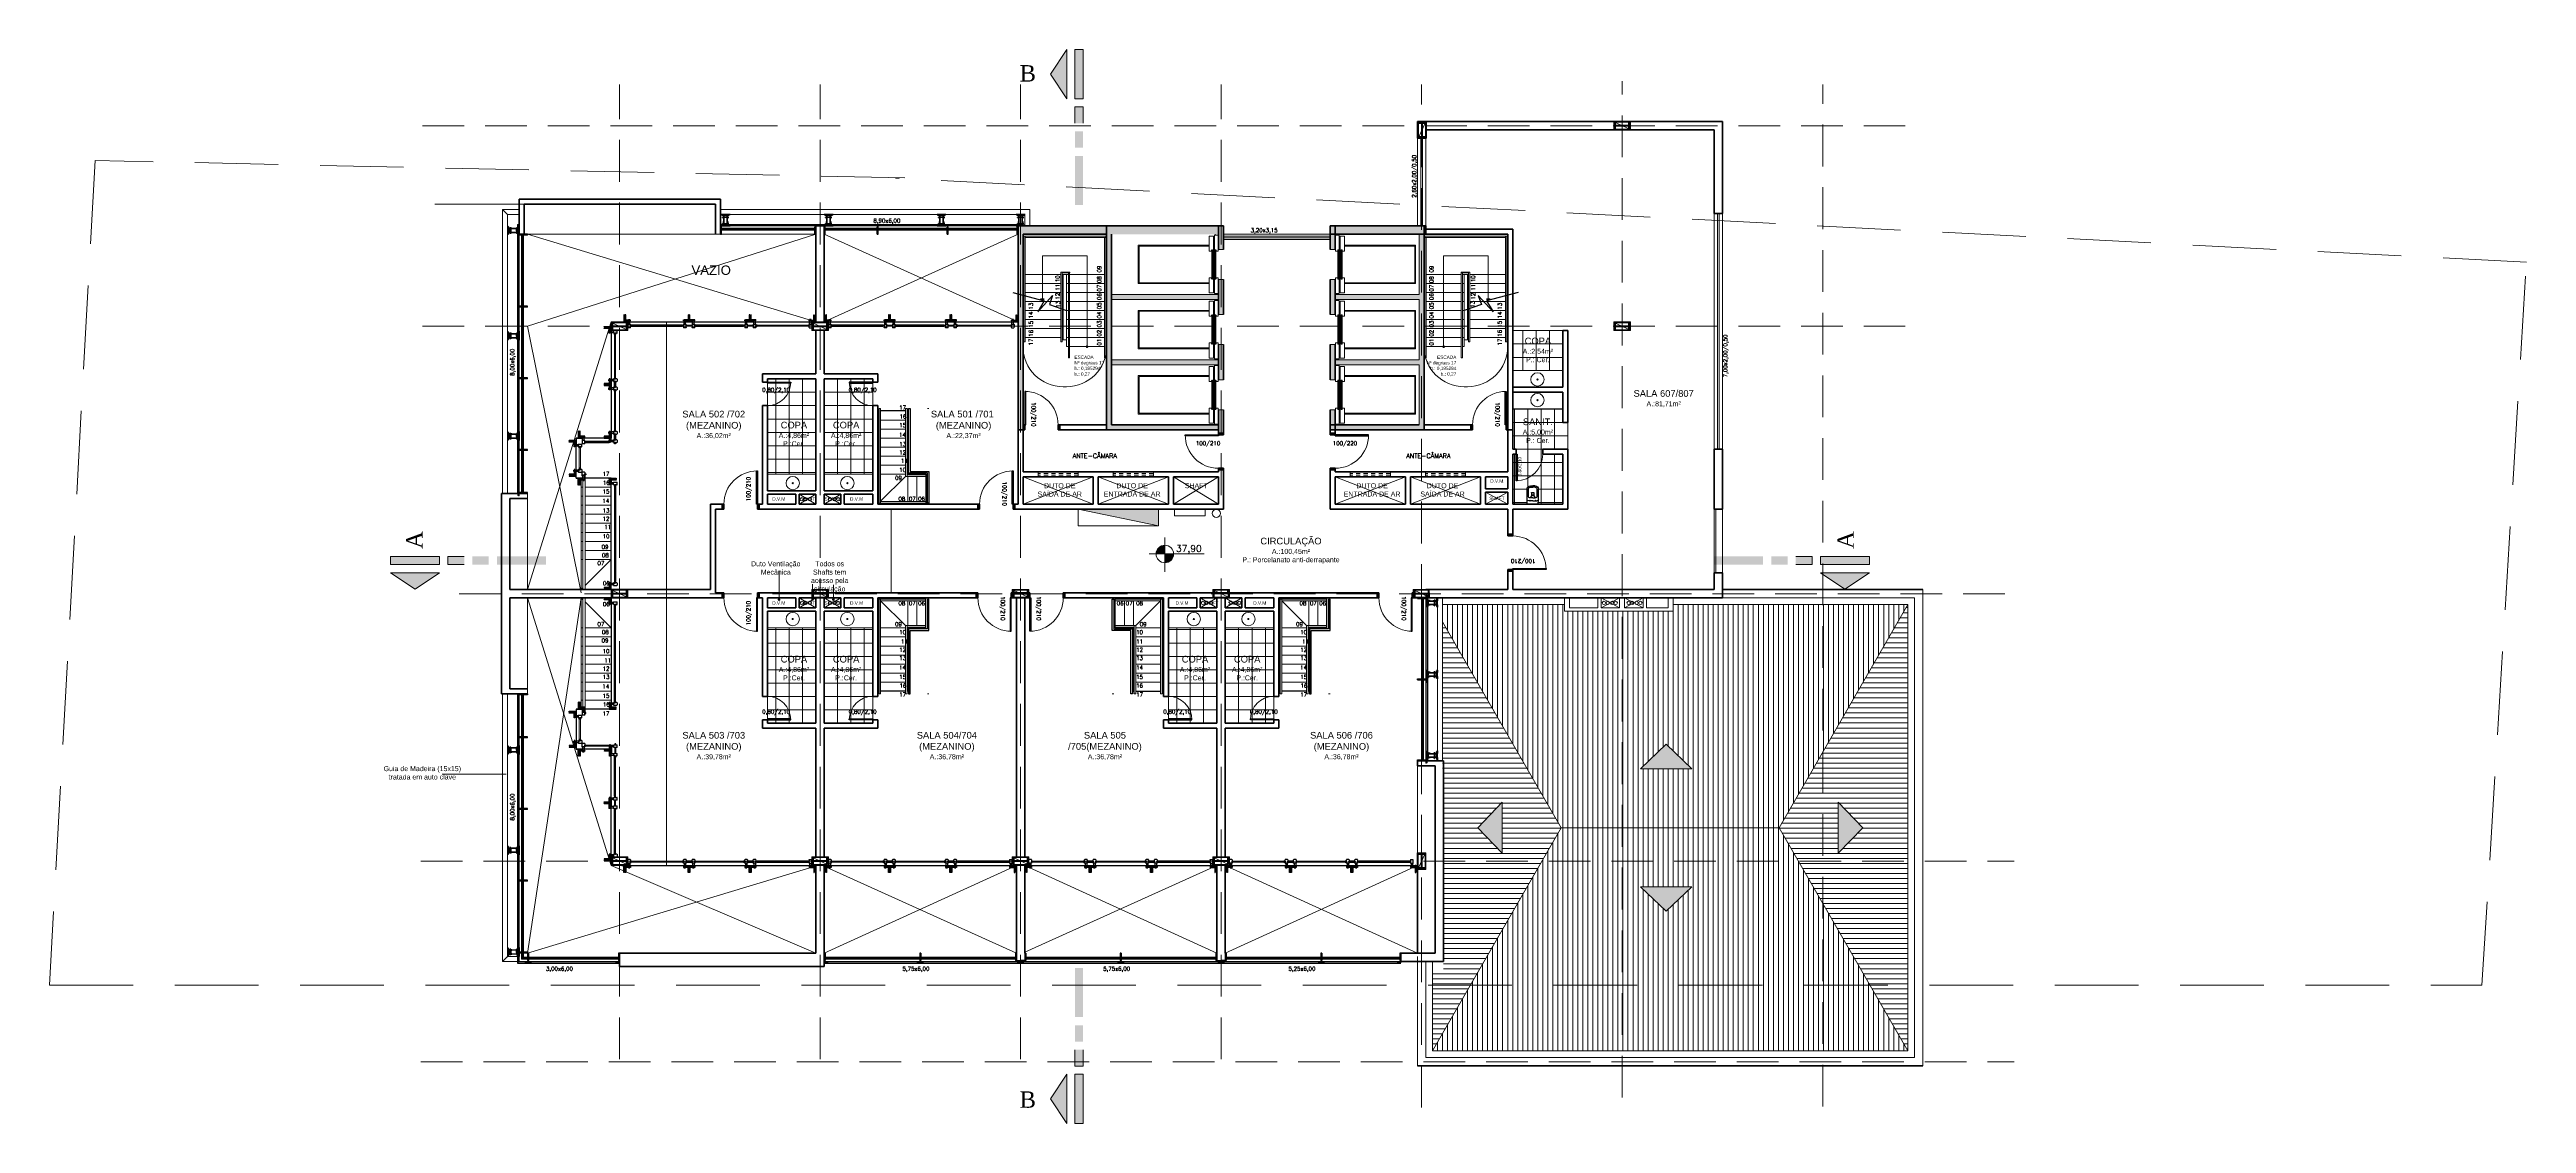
# Model space of a CAD drawing. Header units: millimetres. Extents: x 705 to 840, y 133 to 501.
# Drawn here: x 712.1 to 786.2, y 278.8 to 310.9 of the extents above; entities that cross this region are included whole.
import ezdxf

# ---------------------------------------------------------------- set-up
doc = ezdxf.new("R2010")
doc.units = ezdxf.units.MM
doc.header["$LTSCALE"] = 10
for name, pattern in [('ACAD_ISO03W100', [30, 12, -18]), ('BORDERX2', [3.5, 1, -0.5, 1, -0.5, 0, -0.5]), ('DASHED2', [0.375, 0.25, -0.125]), ('HIDDEN2', [0.1875, 0.125, -0.0625])]:
    doc.linetypes.add(name, pattern=pattern)
doc.layers.get('0').update_dxf_attribs({"color": 90})
for name, color, linetype in [('ACCESORIO', 90, 'Continuous'), ('EJE', 5, 'ACAD_ISO03W100'), ('ESCALERA', 90, 'Continuous'), ('VIDRO', 140, 'Continuous')]:
    doc.layers.add(name, color=color, linetype=linetype)
for name, color, linetype, lineweight in [('CINZA', 252, 'Continuous', 13), ('cinza 03', 252, 'Continuous', 13), ('COTA', 90, 'Continuous', 9), ('DIMS', 90, 'Continuous', 9), ('HACHT', 90, 'Continuous', 9), ('HID', 16, 'Continuous', 20), ('LIFTELE', 16, 'Continuous', 20), ('linha estutura', 252, 'Continuous', 13), ('PAREDES', 50, 'Continuous', 50), ('PAREDES 2', 50, 'Continuous', 50), ('Pilares', 16, 'Continuous', 20), ('pn 02', 16, 'Continuous', 20), ('pn 04', 130, 'Continuous', 40), ('PN-01', 90, 'Continuous', 13), ('PN-03', 180, 'Continuous', 30), ('PN02', 16, 'Continuous', 20), ('recuos', 16, 'Continuous', 20), ('TEXT', 16, 'Continuous', 20), ('texto', 16, 'Continuous', 20), ('WALLS', 90, 'Continuous', 15)]:
    doc.layers.add(name, color=color, linetype=linetype, lineweight=lineweight)
doc.styles.add('REGUA60', font='cityb___.ttf', dxfattribs={"width": 1.4})
doc.styles.get("Standard").update_dxf_attribs({"font": 'simplex.shx'})

# ---------------------------------------------------------------- blocks, each defined once
blk = doc.blocks.new('LIFTPLAN')
at = {"layer": 'LIFTELE', "color": 7, "linetype": 'Continuous'}
for p, q in [((-575, 0), (-575, 2125)), ((-575, 2125), (575, 2125)), ((-550, 0), (-550, 2100)), ((-550, 2100), (550, 2100)), ((550, 0), (550, 2100)), ((575, 0), (575, 2125)), ((-850, 0), (-400, 0)), ((-850, -130), (-850, 0)), ((-400, 0), (-400, -69)), ((400, 0), (850, 0)), ((400, -69), (400, 0)), ((850, 0), (850, -130)), ((-875, -180), (-900, -180)), ((875, -160), (-875, -160)), ((-875, -160), (-875, -269)), ((-875, -269), (-400, -269)), ((850, -130), (-850, -130)), ((-2, -75), (-439, -75)), ((-439, -75), (-439, -100)), ((-439, -100), (-2, -100)), ((-439, -170), (-2, -170)), ((-439, -200), (-439, -170)), ((-2, -200), (-439, -200)), ((-400, -69), (-432, -69)), ((-400, -206), (-432, -206)), ((-400, -269), (-400, -206)), ((-2, -100), (-2, -75)), ((-2, -170), (-2, -200)), ((2, -75), (439, -75)), ((2, -100), (2, -75)), ((439, -100), (2, -100)), ((439, -170), (2, -170)), ((2, -170), (2, -200)), ((2, -200), (439, -200)), ((432, -69), (400, -69)), ((400, -206), (400, -269)), ((432, -206), (400, -206)), ((400, -269), (875, -269)), ((439, -75), (439, -100)), ((439, -200), (439, -170)), ((875, -269), (875, -160)), ((900, -180), (875, -180))]:
    blk.add_line(p, q, dxfattribs=at)
blk = doc.blocks.new('peitoril1')
at = {"layer": 'EJE', "linetype": 'BORDERX2', "ltscale": 0.001}
for points in [[(0.017, -0.032), (-0.01, -0.032)], [(-0.01, -0.058), (0.017, -0.058)]]:
    blk.add_lwpolyline(points, dxfattribs=at)
for centre in [(-0.127, -0.046), (0.128, -0.046)]:
    blk.add_circle(centre, 0.00762, dxfattribs=at)
at = {"layer": 'ESCALERA'}
for p, q in [((-0.087, 0.129), (0.087, 0.129)), ((0.087, 0.098), (-0.087, 0.098))]:
    blk.add_line(p, q, dxfattribs=at)
for points in [[(-0.167, 0.129), (-0.202, 0.129), (-0.202, 0.098), (-0.167, 0.098)], [(-0.166, 0.17), (-0.16, 0.176)], [(-0.166, 0.17), (-0.166, 0.129)], [(-0.166, 0.099), (-0.166, 0.073), (-0.135, 0.073)], [(-0.166, 0.073), (-0.087, 0.073), (-0.087, 0.098)], [(-0.16, 0.176), (-0.135, 0.176)], [(-0.149, 0.059), (-0.149, -0.032)], [(-0.135, 0.176), (-0.093, 0.176)], [(-0.104, 0.059), (-0.104, -0.032)], [(0.104, 0), (-0.104, 0)], [(-0.093, 0.176), (-0.087, 0.17)], [(-0.087, 0.129), (-0.087, 0.17)], [(0.087, 0.17), (0.093, 0.176)], [(0.087, 0.17), (0.087, 0.129)], [(0.087, 0.073), (0.167, 0.073), (0.167, 0.098)], [(0.087, 0.098), (0.087, 0.073), (0.119, 0.073)], [(0.093, 0.176), (0.119, 0.176)], [(0.104, 0.059), (0.104, -0.032)], [(0.119, 0.176), (0.161, 0.176)], [(0.149, 0.059), (0.149, -0.032)], [(0.161, 0.176), (0.167, 0.17)], [(0.167, 0.129), (0.167, 0.17)], [(0.167, 0.129), (0.202, 0.129), (0.202, 0.098), (0.167, 0.098)], [(-0.149, -0.032), (-0.167, -0.032), (-0.167, -0.058), (-0.149, -0.058)], [(-0.104, -0.058), (-0.104, -0.071), (-0.149, -0.071), (-0.149, -0.058)], [(-0.026, -0.032), (-0.104, -0.032)], [(-0.104, -0.058), (-0.026, -0.058)], [(0.017, -0.008), (-0.01, -0.008)], [(0.017, -0.092), (-0.01, -0.092)], [(0.017, -0.202), (-0.01, -0.202)], [(0.104, -0.032), (0.033, -0.032)], [(0.033, -0.058), (0.105, -0.058)], [(0.149, -0.058), (0.149, -0.071), (0.105, -0.071), (0.105, -0.058)], [(0.149, -0.032), (0.167, -0.032), (0.167, -0.058), (0.149, -0.058)]]:
    blk.add_lwpolyline(points, dxfattribs=at)
for points in [[(-0.01, -0.21), (-0.01, 0), (-0.026, 0), (-0.026, -0.21)], [(0.033, -0.21), (0.033, 0), (0.017, 0), (0.017, -0.21)]]:
    blk.add_lwpolyline(points, close=True, dxfattribs=at)
for centre, radius, start, end in [((-0.177, 0.114), 0.0183, 303.72209, 56.31974), ((-0.172, 0.049), 0.0247, 22.75933, 77.25422), ((-0.081, 0.048), 0.0255, 102.75786, 156.01807), ((-0.077, 0.114), 0.0183, 123.68026, 236.27791), ((0.077, 0.114), 0.0183, 303.72209, 56.31974), ((0.082, 0.049), 0.0247, 22.75933, 77.25422), ((0.172, 0.048), 0.0255, 102.75786, 156.01807), ((0.177, 0.114), 0.0183, 123.68026, 236.27791), ((-0.155, -0.045), 0.0142, 296.14306, 64.11189), ((-0.098, -0.045), 0.0142, 115.27402, 244.67646), ((0.098, -0.045), 0.0142, 296.14306, 64.11189), ((0.155, -0.045), 0.0142, 115.27402, 244.67646)]:
    blk.add_arc(centre, radius, start, end, dxfattribs=at)
blk = doc.blocks.new('VASO')
at = {"layer": 'PN-03', "color": 0}
for p, q in [((-0.513, -0.061), (-0.513, 0.098)), ((-0.508, 0.103), (-0.363, 0.109)), ((-0.413, -0.061), (-0.413, 0.059)), ((-0.363, 0.109), (-0.063, 0.109)), ((-0.323, -0.061), (-0.323, 0.009)), ((-0.299, 0.004), (-0.299, 0.011)), ((-0.255, -0.024), (-0.299, 0.004)), ((-0.263, 0.069), (-0.063, 0.069)), ((-0.003, 0.009), (-0.003, -0.061)), ((0.037, 0.009), (0.037, -0.061)), ((-0.513, -0.061), (-0.513, -0.219)), ((-0.508, -0.224), (-0.363, -0.231)), ((-0.413, -0.061), (-0.413, -0.181)), ((-0.363, -0.231), (-0.063, -0.231)), ((-0.323, -0.061), (-0.323, -0.131)), ((-0.255, -0.097), (-0.299, -0.125)), ((-0.299, -0.125), (-0.299, -0.132)), ((-0.263, -0.191), (-0.063, -0.191)), ((-0.253, -0.061), (-0.253, -0.031)), ((-0.238, -0.042), (-0.253, -0.041)), ((-0.253, -0.061), (-0.253, -0.09)), ((-0.238, -0.079), (-0.253, -0.08)), ((-0.183, -0.026), (-0.248, -0.026)), ((-0.183, -0.095), (-0.248, -0.095)), ((-0.003, -0.131), (-0.003, -0.061)), ((0.037, -0.131), (0.037, -0.061))]:
    blk.add_line(p, q, dxfattribs=at)
for points in [[(-0.402, 0.03, 0.139889), (-0.404, 0.03, 0.107118), (-0.405, 0.028, 0.079812), (-0.406, 0.026, 0.067459), (-0.406, 0.024, 0.067459), (-0.406, 0.021, 0.079812), (-0.405, 0.019, 0.107118), (-0.404, 0.018, 0.139889), (-0.402, 0.017, 0.139889), (-0.4, 0.018, 0.107118), (-0.399, 0.019, 0.079812), (-0.398, 0.021, 0.067459), (-0.398, 0.024, 0.067459), (-0.398, 0.026, 0.079812), (-0.399, 0.028, 0.107118), (-0.4, 0.03, 0.139889)], [(-0.402, -0.151, -0.139889), (-0.404, -0.151, -0.107118), (-0.405, -0.149, -0.079812), (-0.406, -0.147, -0.067459), (-0.406, -0.145, -0.067459), (-0.406, -0.142, -0.079812), (-0.405, -0.14, -0.107118), (-0.404, -0.139, -0.139889), (-0.402, -0.138, -0.139889), (-0.4, -0.139, -0.107118), (-0.399, -0.14, -0.079812), (-0.398, -0.142, -0.067459), (-0.398, -0.145, -0.067459), (-0.398, -0.147, -0.079812), (-0.399, -0.149, -0.107118), (-0.4, -0.151, -0.139889)]]:
    blk.add_lwpolyline(points, format="xyb", close=True, dxfattribs=at)
for centre, radius, start, end in [((-0.508, 0.098), 0.005, 92.52689, 180), ((-0.363, 0.059), 0.05, 90, 180), ((-0.263, 0.009), 0.06, 90, 180), ((-0.063, 0.009), 0.1, 0, 90), ((-0.063, 0.009), 0.06, 0, 90), ((-0.508, -0.219), 0.005, 180, 267.47311), ((-0.363, -0.181), 0.05, 180, 270), ((-0.263, -0.131), 0.06, 180, 270), ((-0.248, -0.031), 0.005, 90, 180), ((-0.248, -0.09), 0.005, 180, 270), ((-0.239, -0.049), 0.0067, 14.1141, 81.87895), ((-0.239, -0.072), 0.0067, 278.12105, 345.8859), ((-0.284, -0.065), 0.055, 4.68496, 19.1599), ((-0.284, -0.056), 0.055, 340.8401, 355.31504), ((-0.185, 0.009), 0.0347, 272.82366, 292.69005), ((-0.185, -0.13), 0.0347, 67.30995, 87.17634), ((-0.169, -0.028), 0.005, 13.94246, 112.69005), ((-0.169, -0.093), 0.005, 247.30995, 346.05754), ((-0.275, -0.062), 0.116, 0.91585, 18.02033), ((-0.275, -0.059), 0.116, 341.97967, 359.08415), ((-0.063, -0.131), 0.06, 270, 0), ((-0.063, -0.131), 0.1, 270, 0)]:
    blk.add_arc(centre, radius, start, end, dxfattribs=at)
blk = doc.blocks.new('BLO253')
blk.add_lwpolyline([(39.6, 2, -0.4142136), (40.6, 1, 0.4142136), (41.6, 0), (91.5, 0, 0.4142136), (92.5, 1), (92.5, 4, 0.4142136), (91.5, 5), (49.6, 5, -0.4142136), (44.6, 10), (44.6, 89, 0.4142136), (43.6, 90), (41.6, 90, 0.4142136), (40.6, 89), (40.6, 6.5, -0.4142136), (39.1, 5), (-39.1, 5, -0.4142136), (-40.6, 6.5), (-40.6, 89, 0.4142136), (-41.6, 90), (-43.6, 90, 0.4142136), (-44.6, 89), (-44.6, 10, -0.4142136), (-49.6, 5), (-91.5, 5, 0.4142136), (-92.5, 4), (-92.5, 1, 0.4142136), (-91.5, 0), (-41.6, 0, 0.4142136), (-40.6, 1, -0.4142136), (-39.6, 2)], format="xyb", close=True)
blk = doc.blocks.new('CAB-BUL')
for p, q in [((-6, 11), (6, 11)), ((-4, 2), (-4, 9)), ((-4, 1), (-4, 2)), ((4, 2), (4, 9)), ((4, 1), (4, 2))]:
    blk.add_line(p, q)
blk.add_lwpolyline([(-9, 1), (9, 1), (9, 0), (-9, 0)], close=True)
blk.add_lwpolyline([(8, 9, 0.888889), (4, 9, 0.50025), (-4, 9, 0.88987), (-8, 9), (-8, 2), (8, 2)], format="xyb", close=True)
blk = doc.blocks.new('TUERCA')
for p, q in [((-7, -2), (7, -2)), ((7, -10), (-7, -10)), ((-5, -11), (3, -10)), ((-5, -12), (4, -11)), ((-5, -13), (4, -12)), ((-5, -14), (4, -13)), ((-5, -16), (4, -14)), ((-4, -8), (-4, -3)), ((-3, -16), (4, -16)), ((4, -3), (4, -8))]:
    blk.add_line(p, q)
blk.add_lwpolyline([(-9, 0), (9, 0), (9, -2), (-9, -2)], close=True)
blk.add_lwpolyline([(-4, -8, -0.666895), (-9, -8), (-9, -3, -0.666895), (-4, -3, -0.349005), (4, -3, -0.666667), (9, -3), (9, -8, -0.666667), (4, -8, -0.349005)], format="xyb", close=True)
blk.add_lwpolyline([(-4, -10), (-3, -10), (-5, -11), (-3, -11), (-5, -12), (-3, -12), (-5, -13), (-3, -14), (-5, -14), (-3, -15), (-5, -16), (-3, -16), (3, -16), (4, -16), (3, -15), (4, -14), (3, -14), (4, -13), (3, -13), (4, -12), (3, -11), (4, -11), (3, -10), (4, -10)])
blk = doc.blocks.new('fixação madeira')
at = {"layer": 'ACCESORIO'}
for p, q in [((-0.052, -0.063), (-0.05, -0.076)), ((-0.052, -0.251), (-0.05, -0.264)), ((-0.05, -0.063), (-0.048, -0.076)), ((-0.05, -0.251), (-0.048, -0.264)), ((-0.048, -0.063), (-0.047, -0.076)), ((-0.048, -0.251), (-0.047, -0.264)), ((-0.047, -0.063), (-0.045, -0.076)), ((-0.047, -0.251), (-0.045, -0.264)), ((-0.045, -0.063), (-0.043, -0.076)), ((-0.045, -0.251), (-0.043, -0.264)), ((-0.043, -0.063), (-0.041, -0.076)), ((-0.043, -0.251), (-0.041, -0.264)), ((-0.041, -0.063), (-0.039, -0.076)), ((-0.041, -0.251), (-0.039, -0.264)), ((-0.039, -0.063), (-0.038, -0.076)), ((-0.039, -0.251), (-0.038, -0.264)), ((-0.038, -0.063), (-0.036, -0.076)), ((-0.038, -0.251), (-0.036, -0.264)), ((-0.036, -0.063), (-0.034, -0.076)), ((-0.036, -0.251), (-0.034, -0.264)), ((-0.034, -0.063), (-0.032, -0.076)), ((-0.034, -0.251), (-0.032, -0.264)), ((-0.032, -0.063), (-0.03, -0.076)), ((-0.032, -0.251), (-0.03, -0.264)), ((-0.03, -0.063), (-0.029, -0.076)), ((-0.03, -0.251), (-0.029, -0.264)), ((-0.029, -0.063), (-0.027, -0.076)), ((-0.029, -0.251), (-0.027, -0.264)), ((-0.027, -0.063), (-0.025, -0.076)), ((-0.027, -0.251), (-0.025, -0.264)), ((-0.025, -0.063), (-0.023, -0.076)), ((-0.025, -0.251), (-0.023, -0.264)), ((-0.023, -0.063), (-0.021, -0.076)), ((-0.023, -0.251), (-0.021, -0.264)), ((-0.021, -0.063), (-0.02, -0.076)), ((-0.021, -0.251), (-0.02, -0.264)), ((-0.02, -0.063), (-0.018, -0.076)), ((-0.02, -0.251), (-0.018, -0.264)), ((-0.018, -0.063), (-0.016, -0.076)), ((-0.018, -0.251), (-0.016, -0.264)), ((-0.016, -0.063), (-0.014, -0.076)), ((-0.016, -0.251), (-0.014, -0.264)), ((-0.014, -0.063), (-0.012, -0.076)), ((-0.014, -0.251), (-0.012, -0.264)), ((-0.012, -0.076), (-0.012, -0.063)), ((-0.012, -0.264), (-0.012, -0.251))]:
    blk.add_line(p, q, dxfattribs=at)
for points in [[(-0.06, -0.034), (0.057, -0.034), (0.057, -0.308), (-0.06, -0.308)], [(-0.052, -0.042), (0.049, -0.042), (0.049, -0.3), (-0.052, -0.3)]]:
    blk.add_lwpolyline(points, close=True, dxfattribs=at)
for points in [[(0.049, -0.063), (-0.014, -0.063), (-0.015, -0.066), (-0.016, -0.063), (-0.017, -0.066), (-0.018, -0.063), (-0.018, -0.066), (-0.02, -0.063), (-0.02, -0.066), (-0.021, -0.063), (-0.022, -0.066), (-0.023, -0.063), (-0.024, -0.066), (-0.025, -0.063), (-0.026, -0.066), (-0.027, -0.063), (-0.027, -0.066), (-0.029, -0.063), (-0.029, -0.066), (-0.03, -0.063), (-0.031, -0.066), (-0.032, -0.063), (-0.033, -0.066), (-0.034, -0.063), (-0.035, -0.066), (-0.036, -0.063), (-0.036, -0.066), (-0.038, -0.063), (-0.038, -0.066), (-0.039, -0.063), (-0.04, -0.066), (-0.041, -0.063), (-0.042, -0.066), (-0.043, -0.063), (-0.044, -0.066), (-0.045, -0.063), (-0.045, -0.066), (-0.047, -0.063), (-0.047, -0.066), (-0.048, -0.063), (-0.049, -0.066), (-0.05, -0.063), (-0.051, -0.066), (-0.052, -0.063)], [(-0.052, -0.076), (-0.051, -0.074), (-0.05, -0.076), (-0.05, -0.074), (-0.048, -0.076), (-0.048, -0.074), (-0.047, -0.076), (-0.046, -0.074), (-0.045, -0.076), (-0.044, -0.074), (-0.043, -0.076), (-0.042, -0.074), (-0.041, -0.076), (-0.041, -0.074), (-0.039, -0.076), (-0.039, -0.074), (-0.038, -0.076), (-0.037, -0.074), (-0.036, -0.076), (-0.035, -0.074), (-0.034, -0.076), (-0.033, -0.074), (-0.032, -0.076), (-0.032, -0.074), (-0.03, -0.076), (-0.03, -0.074), (-0.029, -0.076), (-0.028, -0.074), (-0.027, -0.076), (-0.026, -0.074), (-0.025, -0.076), (-0.024, -0.074), (-0.023, -0.076), (-0.023, -0.074), (-0.021, -0.076), (-0.021, -0.074), (-0.02, -0.076), (-0.019, -0.074), (-0.018, -0.076), (-0.017, -0.074), (-0.016, -0.076), (-0.015, -0.074), (-0.014, -0.076), (-0.014, -0.074), (-0.012, -0.076), (0.049, -0.076)], [(0.049, -0.251), (-0.014, -0.251), (-0.015, -0.253), (-0.016, -0.251), (-0.017, -0.253), (-0.018, -0.251), (-0.018, -0.253), (-0.02, -0.251), (-0.02, -0.253), (-0.021, -0.251), (-0.022, -0.253), (-0.023, -0.251), (-0.024, -0.253), (-0.025, -0.251), (-0.026, -0.253), (-0.027, -0.251), (-0.027, -0.253), (-0.029, -0.251), (-0.029, -0.253), (-0.03, -0.251), (-0.031, -0.253), (-0.032, -0.251), (-0.033, -0.253), (-0.034, -0.251), (-0.035, -0.253), (-0.036, -0.251), (-0.036, -0.253), (-0.038, -0.251), (-0.038, -0.253), (-0.039, -0.251), (-0.04, -0.253), (-0.041, -0.251), (-0.042, -0.253), (-0.043, -0.251), (-0.044, -0.253), (-0.045, -0.251), (-0.045, -0.253), (-0.047, -0.251), (-0.047, -0.253), (-0.048, -0.251), (-0.049, -0.253), (-0.05, -0.251), (-0.051, -0.253), (-0.052, -0.251)], [(-0.052, -0.264), (-0.051, -0.262), (-0.05, -0.264), (-0.05, -0.262), (-0.048, -0.264), (-0.048, -0.262), (-0.047, -0.264), (-0.046, -0.262), (-0.045, -0.264), (-0.044, -0.262), (-0.043, -0.264), (-0.042, -0.262), (-0.041, -0.264), (-0.041, -0.262), (-0.039, -0.264), (-0.039, -0.262), (-0.038, -0.264), (-0.037, -0.262), (-0.036, -0.264), (-0.035, -0.262), (-0.034, -0.264), (-0.033, -0.262), (-0.032, -0.264), (-0.032, -0.262), (-0.03, -0.264), (-0.03, -0.262), (-0.029, -0.264), (-0.028, -0.262), (-0.027, -0.264), (-0.026, -0.262), (-0.025, -0.264), (-0.024, -0.262), (-0.023, -0.264), (-0.023, -0.262), (-0.021, -0.264), (-0.021, -0.262), (-0.02, -0.264), (-0.019, -0.262), (-0.018, -0.264), (-0.017, -0.262), (-0.016, -0.264), (-0.015, -0.262), (-0.014, -0.264), (-0.014, -0.262), (-0.012, -0.264), (0.049, -0.264)]]:
    blk.add_lwpolyline(points, dxfattribs=at)
at = {"layer": 'ACCESORIO', "xscale": 0.001440000000002328, "yscale": 0.001440000000002328, "zscale": 0.00144, "rotation": 180}
blk.add_blockref('BLO253', (-0.001, 0.001), dxfattribs=at)
at = {"layer": 'ACCESORIO', "xscale": -0.001440000000002328, "yscale": 0.001440000000002328, "zscale": 0.00144}
blk.add_blockref('BLO253', (-0.001, -0.345), dxfattribs=at)
at = {"layer": 'ACCESORIO', "linetype": 'Continuous', "xscale": 0.001440000000002328, "yscale": 0.001440000000002328, "zscale": 0.00144}
for name, p, rotation in [('CAB-BUL', (-0.105, -0.006), 180), ('TUERCA', (-0.066, -0.07), 270), ('CAB-BUL', (0.063, -0.07), 270), ('CAB-BUL', (0.063, -0.258), 270), ('CAB-BUL', (0.1, -0.006), 180)]:
    blk.add_blockref(name, p, dxfattribs=dict(at, rotation=rotation))
at = {"layer": 'ACCESORIO', "linetype": 'Continuous', "xscale": -0.001440000000002328, "yscale": 0.001440000000002328, "zscale": 0.00144}
for p in [(-0.105, -0.338), (0.1, -0.338)]:
    blk.add_blockref('CAB-BUL', p, dxfattribs=at)
at = {"layer": 'ACCESORIO', "color": 252, "linetype": 'Continuous', "xscale": 0.001440000000002328, "yscale": 0.001440000000002328, "zscale": 0.00144, "rotation": 270}
blk.add_blockref('TUERCA', (-0.066, -0.258), dxfattribs=at)
blk = doc.blocks.new('SPIDER')
at = {"layer": 'HACHT'}
blk.add_line((-0.289, -0.009), (-0.289, 0.009), dxfattribs=at)
at = {"layer": 'PN-01'}
for p, q in [((-0.264, 0.063), (-0.304, 0.063)), ((-0.293, 0.067), (-0.299, 0.07)), ((-0.294, 0.066), (-0.299, 0.069)), ((-0.264, 0.064), (-0.299, 0.064)), ((-0.264, 0.062), (-0.299, 0.062)), ((-0.294, 0.06), (-0.299, 0.058)), ((-0.293, 0.059), (-0.299, 0.056)), ((-0.264, 0.064), (-0.298, 0.064)), ((-0.289, 0.066), (-0.294, 0.066)), ((-0.289, 0.06), (-0.294, 0.06)), ((-0.289, 0.067), (-0.293, 0.067)), ((-0.289, 0.059), (-0.293, 0.059)), ((-0.283, 0.079), (-0.289, 0.079)), ((-0.283, 0.048), (-0.289, 0.048)), ((-0.228, 0.009), (-0.289, 0.009)), ((-0.279, 0.072), (-0.283, 0.079)), ((-0.279, 0.055), (-0.283, 0.048)), ((-0.27, 0.072), (-0.279, 0.072)), ((-0.27, 0.055), (-0.279, 0.055)), ((-0.264, 0.089), (-0.27, 0.089)), ((-0.27, 0.089), (-0.27, 0.009)), ((-0.264, 0.078), (-0.27, 0.078)), ((-0.264, 0.048), (-0.27, 0.048)), ((-0.264, 0.034), (-0.27, 0.034)), ((-0.264, 0.089), (-0.264, 0.009)), ((-0.258, 0.072), (-0.264, 0.076)), ((-0.258, 0.055), (-0.264, 0.051)), ((-0.262, 0.074), (-0.262, 0.052)), ((-0.261, 0.074), (-0.261, 0.053)), ((-0.26, 0.073), (-0.26, 0.053)), ((-0.258, 0.089), (-0.252, 0.089)), ((-0.258, 0.089), (-0.258, 0.08)), ((-0.258, 0.08), (-0.258, 0.047)), ((-0.258, 0.047), (-0.258, 0.009)), ((-0.258, 0.034), (-0.252, 0.034)), ((-0.252, 0.089), (-0.252, 0.009)), ((-0.264, -0.063), (-0.304, -0.063)), ((-0.293, -0.059), (-0.299, -0.056)), ((-0.294, -0.06), (-0.299, -0.058)), ((-0.264, -0.062), (-0.299, -0.062)), ((-0.264, -0.064), (-0.299, -0.064)), ((-0.294, -0.066), (-0.299, -0.069)), ((-0.293, -0.067), (-0.299, -0.07)), ((-0.264, -0.064), (-0.298, -0.064)), ((-0.289, -0.06), (-0.294, -0.06)), ((-0.289, -0.066), (-0.294, -0.066)), ((-0.289, -0.059), (-0.293, -0.059)), ((-0.289, -0.067), (-0.293, -0.067)), ((-0.228, -0.009), (-0.289, -0.009)), ((-0.283, -0.048), (-0.289, -0.048)), ((-0.283, -0.079), (-0.289, -0.079)), ((-0.279, -0.055), (-0.283, -0.048)), ((-0.279, -0.072), (-0.283, -0.079)), ((-0.27, -0.055), (-0.279, -0.055)), ((-0.27, -0.072), (-0.279, -0.072)), ((-0.27, -0.089), (-0.27, -0.009)), ((-0.264, -0.034), (-0.27, -0.034)), ((-0.264, -0.048), (-0.27, -0.048)), ((-0.264, -0.078), (-0.27, -0.078)), ((-0.264, -0.089), (-0.27, -0.089)), ((-0.264, -0.089), (-0.264, -0.009)), ((-0.258, -0.055), (-0.264, -0.051)), ((-0.258, -0.072), (-0.264, -0.076)), ((-0.262, -0.074), (-0.262, -0.052)), ((-0.261, -0.074), (-0.261, -0.053)), ((-0.26, -0.073), (-0.26, -0.053)), ((-0.258, -0.047), (-0.258, -0.009)), ((-0.258, -0.034), (-0.252, -0.034)), ((-0.258, -0.08), (-0.258, -0.047)), ((-0.258, -0.089), (-0.258, -0.08)), ((-0.258, -0.089), (-0.252, -0.089)), ((-0.252, -0.089), (-0.252, -0.009))]:
    blk.add_line(p, q, dxfattribs=at)
at = {"layer": 'PN-03'}
for p, q in [((-0.228, -0.015), (-0.228, 0.015)), ((0, 0.015), (-0.228, 0.015)), ((0, -0.015), (0, 0.015)), ((0, -0.015), (-0.228, -0.015))]:
    blk.add_line(p, q, dxfattribs=at)

msp = doc.modelspace()

# ---------------------------------------------------------------- hatches: boundary and pattern name
at = {"layer": 'cinza 03'}
h = msp.add_hatch(color=256, dxfattribs=at)
h.paths.add_polyline_path([(743.766, 305.626), (741.191, 305.626), (741.191, 303.572), (741.266, 303.552), (741.266, 303.867), (741.266, 305.376), (743.766, 305.376)])
h.paths.add_polyline_path([(741.191, 305.626), (741.116, 305.626), (741.116, 303.592), (741.191, 303.572)])
h.paths.add_polyline_path([(741.266, 303.552), (741.191, 303.572), (741.191, 302.626), (741.266, 302.626)])
h.paths.add_polyline_path([(741.191, 303.572), (741.116, 303.592), (741.116, 302.626), (741.191, 302.626)])
h.paths.add_polyline_path([(741.191, 302.626), (741.116, 302.626), (741.116, 299.526), (741.191, 299.526)])
h.paths.add_polyline_path([(741.266, 302.626), (741.191, 302.626), (741.191, 299.526), (741.266, 299.526)])
h = msp.add_hatch(color=256, dxfattribs=at)
h.paths.add_polyline_path([(747.116, 305.626), (743.766, 305.626), (743.766, 305.376), (747.116, 305.376)])
h.paths.add_polyline_path([(747.266, 305.626), (747.191, 305.626), (747.191, 305.376), (747.266, 305.376)])
h.paths.add_polyline_path([(747.191, 305.626), (747.116, 305.626), (747.116, 305.376), (747.191, 305.376)])
h = msp.add_hatch(color=256, dxfattribs=at)
h.paths.add_polyline_path([(743.916, 302.626), (743.766, 302.626), (743.766, 299.526), (747.116, 299.526), (747.116, 299.676), (743.916, 299.676)])
h.paths.add_polyline_path([(743.916, 305.376), (743.766, 305.376), (743.766, 302.626), (743.916, 302.626)])
h.paths.add_polyline_path([(747.116, 303.576), (743.916, 303.576), (743.916, 303.426), (747.116, 303.426)])
h.paths.add_polyline_path([(747.116, 301.626), (743.916, 301.626), (743.916, 301.476), (747.116, 301.476)], flags=17)
h.paths.add_polyline_path([(747.191, 300.126), (747.116, 300.126), (747.116, 299.676), (747.116, 299.526), (747.116, 299.426), (747.191, 299.426)])
h.paths.add_polyline_path([(747.266, 300.126), (747.191, 300.126), (747.191, 299.426), (747.266, 299.426), (747.266, 299.526)])
h.paths.add_polyline_path([(747.266, 302.076), (747.191, 302.076), (747.191, 301.026), (747.266, 301.026)])
h.paths.add_polyline_path([(747.191, 302.076), (747.116, 302.076), (747.116, 301.626), (747.116, 301.026), (747.191, 301.026)])
h.paths.add_polyline_path([(747.266, 304.026), (747.191, 304.026), (747.191, 302.976), (747.266, 302.976)])
h.paths.add_polyline_path([(747.191, 304.026), (747.116, 304.026), (747.116, 303.576), (747.116, 302.976), (747.191, 302.976)])
h.paths.add_polyline_path([(747.266, 305.376), (747.191, 305.376), (747.191, 304.926), (747.266, 304.926)])
h.paths.add_polyline_path([(747.191, 305.376), (747.116, 305.376), (747.116, 304.926), (747.191, 304.926)])
h = msp.add_hatch(color=256, dxfattribs=at)
h.paths.add_polyline_path([(753.191, 305.626), (753.066, 305.626), (750.606, 305.626), (750.606, 305.376), (753.116, 305.376), (753.191, 305.376)])
h.paths.add_polyline_path([(750.606, 305.626), (750.456, 305.626), (750.456, 305.376), (750.606, 305.376)])
h.paths.add_polyline_path([(750.606, 305.376), (750.456, 305.376), (750.456, 304.926), (750.606, 304.926)])
h.paths.add_polyline_path([(750.606, 304.026), (750.456, 304.026), (750.456, 302.976), (750.606, 302.976)])
h.paths.add_polyline_path([(750.606, 302.076), (750.456, 302.076), (750.456, 301.026), (750.606, 301.026)])
h.paths.add_polyline_path([(750.606, 300.126), (750.456, 300.126), (750.456, 299.676), (750.606, 299.676)])
h.paths.add_polyline_path([(750.606, 299.676), (750.456, 299.676), (750.456, 299.526), (750.606, 299.526)])
h.paths.add_polyline_path([(753.191, 302.626), (753.116, 302.626), (753.116, 301.626), (750.606, 301.626), (750.606, 301.476), (753.116, 301.476), (753.116, 299.676), (750.606, 299.676), (750.606, 299.526), (753.191, 299.526)])
h.paths.add_polyline_path([(753.266, 302.626), (753.191, 302.626), (753.191, 299.526), (753.266, 299.526)])
h.paths.add_polyline_path([(753.266, 305.376), (753.191, 305.376), (753.191, 302.626), (753.266, 302.626)])
h.paths.add_polyline_path([(753.191, 305.376), (753.116, 305.376), (753.116, 303.576), (750.606, 303.576), (750.606, 303.426), (753.116, 303.426), (753.116, 302.626), (753.191, 302.626)])
h.paths.add_polyline_path([(753.266, 305.626), (753.191, 305.626), (753.191, 305.376), (753.266, 305.376)])
h = msp.add_hatch(dxfattribs=at)
h.set_pattern_fill('_USER', color=256, scale=0.4, style=0, double=1, pattern_type=0)
h.set_pattern_definition([(0, (757.4159, 302.4955), (0, 0.4), []), (90, (757.4159, 302.4955), (-0.4, 2e-17), [])])
h.paths.add_polyline_path([(757.416, 302.496), (755.916, 302.496), (755.916, 301.301), (757.416, 301.301)])
h.paths.add_polyline_path([(756.168, 302.335), (757.173, 302.335), (757.173, 301.409), (756.168, 301.409)], flags=24)
h = msp.add_hatch(dxfattribs=at)
h.set_pattern_fill('_USER', color=256, scale=0.4, style=0, double=1, pattern_type=0)
h.set_pattern_definition([(0, (735.0659, 301.0505), (0, -0.4), []), (270, (735.0659, 301.0505), (-0.4, -2e-17), [])])
h.paths.add_polyline_path([(735.066, 301.051), (733.616, 301.051), (733.616, 300.951), (734.316, 300.951), (734.316, 300.921), (734.315, 300.921, -0.401712), (733.616, 300.251), (733.616, 298.201), (735.066, 298.201)])
h.paths.add_polyline_path([(734.315, 300.921), (733.616, 300.921), (733.616, 300.251, 0.401712)], flags=16)
h.paths.add_polyline_path([(733.907, 299.909), (734.913, 299.909), (734.913, 298.984), (733.907, 298.984)], flags=24)
h.paths.add_polyline_path([(733.416, 300.577), (734.376, 300.577), (734.376, 300.851), (733.416, 300.851)], flags=9)
h = msp.add_hatch(dxfattribs=at)
h.set_pattern_fill('_USER', color=256, scale=0.4, style=0, double=1, pattern_type=0)
h.set_pattern_definition([(180, (735.3159, 301.0505), (0, -0.4), []), (270, (735.3159, 301.0505), (0.4, -2e-17), [])])
h.paths.add_polyline_path([(735.316, 298.201), (736.766, 298.201), (736.766, 300.251, -0.401712), (736.067, 300.921), (736.066, 300.921), (736.066, 300.951), (736.766, 300.951), (736.766, 301.051), (735.316, 301.051)])
h.paths.add_polyline_path([(736.766, 300.251), (736.766, 300.921), (736.067, 300.921, 0.401712)], flags=16)
h.paths.add_polyline_path([(735.469, 299.909), (736.474, 299.909), (736.474, 298.984), (735.469, 298.984)], flags=24)
h.paths.add_polyline_path([(736.006, 300.577), (736.966, 300.577), (736.966, 300.851), (736.006, 300.851)], flags=9)
h = msp.add_hatch(dxfattribs=at)
h.set_pattern_fill('_USER', color=256, scale=0.4, style=0, double=1, pattern_type=0)
h.set_pattern_definition([(0, (757.5659, 298.9505), (0, 0.4), []), (90, (757.5659, 298.9505), (-0.4, 2e-17), [])])
h.paths.add_polyline_path([(757.416, 299.751), (757.416, 300.151), (755.916, 300.151), (755.916, 298.951), (756.016, 298.951), (756.016, 298.801), (756.046, 298.801), (756.046, 298.001, 0.40327), (756.816, 298.801), (756.816, 298.951), (757.566, 298.951), (757.566, 299.751)])
h.paths.add_polyline_path([(757.416, 298.801), (756.816, 298.801, -0.40327), (756.046, 298.001), (756.046, 298.001), (756.016, 298.001), (756.016, 298.801), (755.916, 298.801), (755.916, 297.301), (756.357, 297.301, -0.401354), (756.352, 297.305), (756.346, 297.446, -0.022055), (756.346, 297.451), (756.346, 297.751, -0.414214), (756.446, 297.851), (756.516, 297.851), (756.586, 297.851, -0.414214), (756.686, 297.751), (756.686, 297.451, -0.022055), (756.686, 297.446), (756.679, 297.305, -0.401354), (756.674, 297.301), (757.416, 297.301)])
h.paths.add_polyline_path([(756.168, 299.918), (757.173, 299.918), (757.173, 298.992), (756.168, 298.992)], flags=24)
h.paths.add_polyline_path([(756.047, 298.111), (756.047, 298.731), (756.201, 298.731), (756.201, 298.111)], flags=25)
for points in [[(742.916, 297.151), (745.316, 296.651), (745.316, 297.151)], [(760.509, 290.126), (759.745, 289.391), (761.272, 289.391)], [(754.868, 287.626), (755.603, 286.862), (755.603, 288.389)], [(766.388, 287.626), (765.654, 286.862), (765.654, 288.389)], [(760.509, 285.125), (759.745, 285.86), (761.272, 285.86)]]:
    msp.add_hatch(color=256, dxfattribs=at).paths.add_polyline_path(points)
h = msp.add_hatch(color=256, dxfattribs=at)
h.paths.add_polyline_path([(745.509, 296.075, 0.414214), (745.247, 295.814), (745.509, 295.814)])
h.paths.add_polyline_path([(745.509, 295.553, 0.414214), (745.77, 295.814), (745.509, 295.814)])
h = msp.add_hatch(dxfattribs=at)
h.set_pattern_fill('_USER', color=256, scale=0.15, style=0, pattern_type=0)
h.set_pattern_definition([(0, (759.06589, 139.85784), (0, 0.15), [])])
h.paths.add_polyline_path([(753.816, 293.781), (753.816, 289.326), (753.848, 289.326), (753.848, 286.626), (756.792, 286.626), (757.37, 287.626)])
h.paths.add_polyline_path([(755.603, 288.389), (755.603, 286.862), (754.868, 287.626)], flags=16)
h.paths.add_polyline_path([(756.792, 286.626), (753.848, 286.626), (753.848, 283.326), (753.516, 283.326), (753.516, 282.914), (754.649, 282.914)])
h.paths.add_polyline_path([(754.649, 282.914), (753.516, 282.914), (753.516, 280.951)])
h.paths.add_polyline_path([(767.741, 294.301), (765.191, 289.884), (765.191, 286.626), (767.741, 286.626)])
h.paths.add_polyline_path([(765.654, 288.389), (766.388, 287.626), (765.654, 286.862)], flags=16)
h.paths.add_polyline_path([(767.741, 286.626), (765.191, 286.626), (765.191, 285.367), (766.607, 282.914), (767.741, 282.914)])
h.paths.add_polyline_path([(767.741, 282.914), (766.607, 282.914), (767.741, 280.951)])
h.paths.add_polyline_path([(765.191, 286.626), (764.464, 286.626), (765.191, 285.367)])
h.paths.add_polyline_path([(765.191, 289.884), (763.887, 287.626), (764.464, 286.626), (765.191, 286.626)])
h = msp.add_hatch(dxfattribs=at)
h.set_pattern_fill('_USER', color=256, scale=0.15, angle=90, style=0, pattern_type=0)
h.set_pattern_definition([(90, (759.06589, 139.85784), (-0.15, 9e-18), [])])
h.paths.add_polyline_path([(765.191, 294.301), (760.716, 294.301), (760.716, 294.101), (759.191, 294.101), (759.191, 287.626), (763.887, 287.626), (765.191, 289.884)])
h.paths.add_polyline_path([(761.272, 289.391), (759.745, 289.391), (760.509, 290.126)], flags=16)
h.paths.add_polyline_path([(767.741, 294.301), (765.191, 294.301), (765.191, 289.884)])
h.paths.add_polyline_path([(759.191, 294.101), (759.116, 294.101), (757.466, 294.101), (757.466, 294.301), (753.816, 294.301), (753.816, 293.781), (757.37, 287.626), (759.191, 287.626)])
h.paths.add_polyline_path([(759.191, 287.626), (757.37, 287.626), (756.792, 286.626), (759.191, 286.626)])
h.paths.add_polyline_path([(763.887, 287.626), (759.191, 287.626), (759.191, 286.626), (764.464, 286.626)])
h.paths.add_polyline_path([(765.191, 285.367), (764.464, 286.626), (759.191, 286.626), (759.191, 282.914), (765.191, 282.914)])
h.paths.add_polyline_path([(761.272, 285.86), (760.509, 285.125), (759.745, 285.86)], flags=16)
h.paths.add_polyline_path([(765.191, 285.367), (765.191, 282.914), (766.607, 282.914)])
h.paths.add_polyline_path([(766.607, 282.914), (765.191, 282.914), (765.191, 280.951), (767.741, 280.951)])
h.paths.add_polyline_path([(765.191, 282.914), (759.191, 282.914), (759.191, 280.951), (765.191, 280.951)])
h.paths.add_polyline_path([(759.191, 282.914), (754.649, 282.914), (753.516, 280.951), (759.191, 280.951)])
h.paths.add_polyline_path([(759.191, 286.626), (756.792, 286.626), (754.649, 282.914), (759.191, 282.914)])
h = msp.add_hatch(dxfattribs=at)
h.set_pattern_fill('_USER', color=256, scale=0.4, style=0, double=1, pattern_type=0)
h.set_pattern_definition([(0, (735.0659, 290.7505), (0, 0.4), []), (90, (735.0659, 290.7505), (-0.4, 2e-17), [])])
h.paths.add_polyline_path([(735.066, 293.601), (733.616, 293.601), (733.616, 291.551, -0.401712), (734.315, 290.881), (734.316, 290.881), (734.316, 290.851), (733.616, 290.851), (733.616, 290.751), (735.066, 290.751)])
h.paths.add_polyline_path([(733.616, 291.551), (733.616, 290.881), (734.315, 290.881, 0.401712)], flags=16)
h.paths.add_polyline_path([(733.907, 292.817), (734.913, 292.817), (734.913, 291.892), (733.907, 291.892)], flags=24)
h.paths.add_polyline_path([(733.416, 290.95), (734.376, 290.95), (734.376, 291.224), (733.416, 291.224)], flags=9)
h = msp.add_hatch(dxfattribs=at)
h.set_pattern_fill('_USER', color=256, scale=0.4, style=0, double=1, pattern_type=0)
h.set_pattern_definition([(180, (735.3159, 290.7505), (0, 0.4), []), (90, (735.3159, 290.7505), (0.4, 2e-17), [])])
h.paths.add_polyline_path([(735.316, 290.751), (736.766, 290.751), (736.766, 290.851), (736.066, 290.851), (736.066, 290.881), (736.067, 290.881, -0.401712), (736.766, 291.551), (736.766, 293.601), (735.316, 293.601)])
h.paths.add_polyline_path([(736.067, 290.881), (736.766, 290.881), (736.766, 291.551, 0.401712)], flags=16)
h.paths.add_polyline_path([(735.469, 292.817), (736.474, 292.817), (736.474, 291.892), (735.469, 291.892)], flags=24)
h.paths.add_polyline_path([(736.006, 290.95), (736.966, 290.95), (736.966, 291.224), (736.006, 291.224)], flags=9)
h = msp.add_hatch(dxfattribs=at)
h.set_pattern_fill('_USER', color=256, scale=0.4, style=0, double=1, pattern_type=0)
h.set_pattern_definition([(0, (747.0659, 290.7505), (0, 0.4), []), (90, (747.0659, 290.7505), (-0.4, 2e-17), [])])
h.paths.add_polyline_path([(747.066, 293.601), (745.616, 293.601), (745.616, 291.551, -0.401712), (746.315, 290.881), (746.316, 290.881), (746.316, 290.851), (745.616, 290.851), (745.616, 290.751), (747.066, 290.751)])
h.paths.add_polyline_path([(745.616, 291.551), (745.616, 290.881), (746.315, 290.881, 0.401712)], flags=16)
h.paths.add_polyline_path([(745.907, 292.817), (746.913, 292.817), (746.913, 291.892), (745.907, 291.892)], flags=24)
h.paths.add_polyline_path([(745.416, 290.95), (746.376, 290.95), (746.376, 291.224), (745.416, 291.224)], flags=9)
h = msp.add_hatch(dxfattribs=at)
h.set_pattern_fill('_USER', color=256, scale=0.4, style=0, double=1, pattern_type=0)
h.set_pattern_definition([(180, (747.3159, 290.7505), (0, 0.4), []), (90, (747.3159, 290.7505), (0.4, 2e-17), [])])
h.paths.add_polyline_path([(747.316, 290.751), (748.766, 290.751), (748.766, 290.851), (748.066, 290.851), (748.066, 290.881), (748.067, 290.881, -0.401712), (748.766, 291.551), (748.766, 293.601), (747.316, 293.601)])
h.paths.add_polyline_path([(748.067, 290.881), (748.766, 290.881), (748.766, 291.551, 0.401712)], flags=16)
h.paths.add_polyline_path([(747.469, 292.817), (748.474, 292.817), (748.474, 291.892), (747.469, 291.892)], flags=24)
h.paths.add_polyline_path([(748.006, 290.95), (748.966, 290.95), (748.966, 291.224), (748.006, 291.224)], flags=9)
at = {"layer": 'Pilares'}
for points in [[(753.101, 308.276), (753.311, 308.276), (753.311, 308.306), (753.221, 308.306), (753.221, 308.696), (753.311, 308.696), (753.311, 308.726), (753.101, 308.726), (753.101, 308.696), (753.191, 308.696), (753.191, 308.306), (753.101, 308.306)], [(758.966, 308.731), (758.966, 308.521), (758.996, 308.521), (758.996, 308.611), (759.386, 308.611), (759.386, 308.521), (759.416, 308.521), (759.416, 308.731), (759.386, 308.731), (759.386, 308.641), (758.996, 308.641), (758.996, 308.731)], [(728.966, 302.731), (728.966, 302.521), (728.996, 302.521), (728.996, 302.611), (729.386, 302.611), (729.386, 302.521), (729.416, 302.521), (729.416, 302.731), (729.386, 302.731), (729.386, 302.641), (728.996, 302.641), (728.996, 302.731)], [(734.966, 302.731), (734.966, 302.521), (734.996, 302.521), (734.996, 302.611), (735.386, 302.611), (735.386, 302.521), (735.416, 302.521), (735.416, 302.731), (735.386, 302.731), (735.386, 302.641), (734.996, 302.641), (734.996, 302.731)], [(758.966, 302.731), (758.966, 302.521), (758.996, 302.521), (758.996, 302.611), (759.386, 302.611), (759.386, 302.521), (759.416, 302.521), (759.416, 302.731), (759.386, 302.731), (759.386, 302.641), (758.996, 302.641), (758.996, 302.731)], [(728.966, 294.731), (728.966, 294.521), (728.996, 294.521), (728.996, 294.611), (729.386, 294.611), (729.386, 294.521), (729.416, 294.521), (729.416, 294.731), (729.386, 294.731), (729.386, 294.641), (728.996, 294.641), (728.996, 294.731)], [(734.966, 294.731), (734.966, 294.521), (734.996, 294.521), (734.996, 294.611), (735.386, 294.611), (735.386, 294.521), (735.416, 294.521), (735.416, 294.731), (735.386, 294.731), (735.386, 294.641), (734.996, 294.641), (734.996, 294.731)], [(740.966, 294.731), (740.966, 294.521), (740.996, 294.521), (740.996, 294.611), (741.386, 294.611), (741.386, 294.521), (741.416, 294.521), (741.416, 294.731), (741.386, 294.731), (741.386, 294.641), (740.996, 294.641), (740.996, 294.731)], [(746.966, 294.731), (746.966, 294.521), (746.996, 294.521), (746.996, 294.611), (747.386, 294.611), (747.386, 294.521), (747.416, 294.521), (747.416, 294.731), (747.386, 294.731), (747.386, 294.641), (746.996, 294.641), (746.996, 294.731)], [(752.966, 294.731), (752.966, 294.521), (752.996, 294.521), (752.996, 294.611), (753.386, 294.611), (753.386, 294.521), (753.416, 294.521), (753.416, 294.731), (753.386, 294.731), (753.386, 294.641), (752.996, 294.641), (752.996, 294.731)], [(753.086, 286.401), (753.296, 286.401), (753.296, 286.431), (753.206, 286.431), (753.206, 286.821), (753.296, 286.821), (753.296, 286.851), (753.086, 286.851), (753.086, 286.821), (753.176, 286.821), (753.176, 286.431), (753.086, 286.431)], [(728.966, 286.731), (728.966, 286.521), (728.996, 286.521), (728.996, 286.611), (729.386, 286.611), (729.386, 286.521), (729.416, 286.521), (729.416, 286.731), (729.386, 286.731), (729.386, 286.641), (728.996, 286.641), (728.996, 286.731)], [(734.966, 286.731), (734.966, 286.521), (734.996, 286.521), (734.996, 286.611), (735.386, 286.611), (735.386, 286.521), (735.416, 286.521), (735.416, 286.731), (735.386, 286.731), (735.386, 286.641), (734.996, 286.641), (734.996, 286.731)], [(740.966, 286.731), (740.966, 286.521), (740.996, 286.521), (740.996, 286.611), (741.386, 286.611), (741.386, 286.521), (741.416, 286.521), (741.416, 286.731), (741.386, 286.731), (741.386, 286.641), (740.996, 286.641), (740.996, 286.731)], [(746.966, 286.731), (746.966, 286.521), (746.996, 286.521), (746.996, 286.611), (747.386, 286.611), (747.386, 286.521), (747.416, 286.521), (747.416, 286.731), (747.386, 286.731), (747.386, 286.641), (746.996, 286.641), (746.996, 286.731)]]:
    msp.add_hatch(color=256, dxfattribs=at).paths.add_polyline_path(points)
at = {"layer": 'PN-01', "ltscale": 0.05}
h = msp.add_hatch(color=256, dxfattribs=at)
h.paths.add_polyline_path([(742.083, 310.169), (742.573, 310.904), (742.573, 309.434)])
h.paths.add_polyline_path([(742.818, 309.434), (742.818, 310.904), (743.063, 310.904), (743.063, 309.434)])
h.paths.add_polyline_path([(742.818, 308.699), (742.818, 309.189), (743.063, 309.189), (743.063, 308.699)])
h.paths.add_polyline_path([(742.818, 307.964), (742.818, 308.454), (743.063, 308.454), (743.063, 307.964)])
h.paths.add_polyline_path([(742.818, 306.995), (742.818, 307.719), (743.063, 307.719), (743.063, 306.995)])
h.paths.add_polyline_path([(742.818, 306.249), (742.818, 306.995), (743.063, 306.995), (743.063, 306.249)])
at = {"layer": 'PN-01'}
for points in [[(741.846, 303.4), (741.902, 303.443), (741.791, 303.443)], [(755.185, 303.4), (755.13, 303.443), (755.241, 303.443)]]:
    msp.add_hatch(color=256, dxfattribs=at).paths.add_polyline_path(points)
at = {"layer": 'PN-01', "ltscale": 0.05}
h = msp.add_hatch(color=256, dxfattribs=at)
h.paths.add_polyline_path([(723.075, 294.76), (722.34, 295.25), (723.81, 295.25)])
h.paths.add_polyline_path([(723.81, 295.495), (722.34, 295.495), (722.34, 295.74), (723.81, 295.74)])
h.paths.add_polyline_path([(724.545, 295.495), (724.055, 295.495), (724.055, 295.74), (724.545, 295.74)])
h.paths.add_polyline_path([(725.28, 295.495), (724.79, 295.495), (724.79, 295.74), (725.28, 295.74)])
h.paths.add_polyline_path([(726.249, 295.495), (725.525, 295.495), (725.525, 295.74), (726.249, 295.74)])
h.paths.add_polyline_path([(726.995, 295.495), (726.249, 295.495), (726.249, 295.74), (726.995, 295.74)])
h = msp.add_hatch(color=256, dxfattribs=at)
h.paths.add_polyline_path([(765.857, 294.76), (766.592, 295.25), (765.122, 295.25)])
h.paths.add_polyline_path([(765.122, 295.495), (766.592, 295.495), (766.592, 295.74), (765.122, 295.74)])
h.paths.add_polyline_path([(764.387, 295.495), (764.877, 295.495), (764.877, 295.74), (764.387, 295.74)])
h.paths.add_polyline_path([(763.652, 295.495), (764.142, 295.495), (764.142, 295.74), (763.652, 295.74)])
h.paths.add_polyline_path([(762.683, 295.495), (763.407, 295.495), (763.407, 295.74), (762.683, 295.74)])
h.paths.add_polyline_path([(761.937, 295.495), (762.683, 295.495), (762.683, 295.74), (761.937, 295.74)])
h = msp.add_hatch(color=256, dxfattribs=at)
h.paths.add_polyline_path([(742.083, 279.513), (742.573, 278.778), (742.573, 280.248)])
h.paths.add_polyline_path([(742.818, 280.248), (742.818, 278.778), (743.063, 278.778), (743.063, 280.248)])
h.paths.add_polyline_path([(742.818, 280.983), (742.818, 280.493), (743.063, 280.493), (743.063, 280.983)])
h.paths.add_polyline_path([(742.818, 281.718), (742.818, 281.228), (743.063, 281.228), (743.063, 281.718)])
h.paths.add_polyline_path([(742.818, 282.687), (742.818, 281.963), (743.063, 281.963), (743.063, 282.687)])
h.paths.add_polyline_path([(742.818, 283.433), (742.818, 282.687), (743.063, 282.687), (743.063, 283.433)])

# ---------------------------------------------------------------- linework, layer by layer
at = {"layer": 'CINZA'}
for p, q in [((726.264, 305.346), (726.264, 303.229)), ((726.279, 305.346), (726.279, 303.229)), ((726.298, 305.346), (726.298, 303.229)), ((726.313, 305.346), (726.313, 303.229)), ((735.036, 305.552), (732.246, 305.552)), ((735.036, 305.537), (732.246, 305.537)), ((735.036, 305.519), (732.246, 305.519)), ((735.036, 305.504), (732.246, 305.504)), ((736.902, 305.552), (735.346, 305.552)), ((736.902, 305.537), (735.346, 305.537)), ((736.902, 305.519), (735.346, 305.519)), ((736.902, 305.504), (735.346, 305.504)), ((738.994, 305.552), (736.932, 305.552)), ((738.994, 305.537), (736.932, 305.537)), ((738.994, 305.519), (736.932, 305.519)), ((738.994, 305.504), (736.932, 305.504)), ((741.086, 305.552), (739.024, 305.552)), ((741.086, 305.537), (739.024, 305.537)), ((741.086, 305.519), (739.024, 305.519)), ((741.086, 305.504), (739.024, 305.504)), ((726.264, 303.199), (726.264, 301.082)), ((726.279, 303.199), (726.279, 301.082)), ((726.298, 303.199), (726.298, 301.082)), ((726.313, 303.199), (726.313, 301.082)), ((726.264, 301.052), (726.264, 298.935)), ((726.279, 301.052), (726.279, 298.935)), ((726.298, 301.052), (726.298, 298.935)), ((726.313, 301.052), (726.313, 298.935)), ((726.264, 298.905), (726.264, 297.626)), ((726.279, 298.905), (726.279, 297.626)), ((726.298, 298.905), (726.298, 297.626)), ((726.313, 298.905), (726.313, 297.626)), ((753.194, 294.496), (753.194, 292.078)), ((753.209, 294.486), (753.209, 292.078)), ((753.228, 294.486), (753.228, 292.078)), ((753.243, 294.486), (753.243, 292.078)), ((753.194, 292.048), (753.194, 289.656)), ((753.209, 292.048), (753.209, 289.656)), ((753.228, 292.048), (753.228, 289.656)), ((753.243, 292.048), (753.243, 289.656)), ((726.264, 291.596), (726.264, 290.347)), ((726.279, 291.596), (726.279, 290.347)), ((726.298, 291.596), (726.298, 290.347)), ((726.313, 291.596), (726.313, 290.347)), ((726.264, 290.317), (726.264, 288.2)), ((726.279, 290.317), (726.279, 288.2)), ((726.298, 290.317), (726.298, 288.2)), ((726.313, 290.317), (726.313, 288.2)), ((726.264, 288.17), (726.264, 286.053)), ((726.279, 288.17), (726.279, 286.053)), ((726.298, 288.17), (726.298, 286.053)), ((726.313, 288.17), (726.313, 286.053)), ((726.264, 286.023), (726.264, 283.906)), ((726.279, 286.023), (726.279, 283.906)), ((726.298, 286.023), (726.298, 283.906)), ((726.313, 286.023), (726.313, 283.906)), ((726.264, 283.876), (726.264, 283.699)), ((726.279, 283.876), (726.279, 283.714)), ((726.298, 283.876), (726.298, 283.732)), ((726.313, 283.876), (726.313, 283.747)), ((726.441, 283.699), (726.264, 283.699)), ((726.441, 283.714), (726.279, 283.714)), ((726.441, 283.732), (726.298, 283.732)), ((726.441, 283.747), (726.313, 283.747)), ((729.176, 283.747), (726.471, 283.747)), ((729.176, 283.732), (726.471, 283.732)), ((729.176, 283.714), (726.471, 283.714)), ((729.176, 283.699), (726.471, 283.699)), ((738.176, 283.747), (735.346, 283.747)), ((738.176, 283.732), (735.346, 283.732)), ((738.176, 283.714), (735.346, 283.714)), ((738.176, 283.699), (735.346, 283.699)), ((741.036, 283.747), (738.206, 283.747)), ((741.036, 283.732), (738.206, 283.732)), ((741.036, 283.714), (738.206, 283.714)), ((741.036, 283.699), (738.206, 283.699)), ((744.176, 283.747), (741.346, 283.747)), ((744.176, 283.732), (741.346, 283.732)), ((744.176, 283.714), (741.346, 283.714)), ((744.176, 283.699), (741.346, 283.699)), ((747.036, 283.747), (744.206, 283.747)), ((747.036, 283.732), (744.206, 283.732)), ((747.036, 283.714), (744.206, 283.714)), ((747.036, 283.699), (744.206, 283.699)), ((750.176, 283.747), (747.346, 283.747)), ((750.176, 283.732), (747.346, 283.732)), ((750.176, 283.714), (747.346, 283.714)), ((750.176, 283.699), (747.346, 283.699)), ((752.536, 283.747), (750.206, 283.747)), ((752.536, 283.732), (750.206, 283.732)), ((752.536, 283.714), (750.206, 283.714)), ((752.536, 283.699), (750.206, 283.699))]:
    msp.add_line(p, q, dxfattribs=at)
at = {"layer": 'cinza 03'}
for p, q in [((727.38, 306.277), (723.667, 306.277)), ((753.066, 305.626), (753.266, 305.626)), ((753.066, 305.626), (753.266, 305.626)), ((730.599, 286.496), (730.599, 302.756)), ((757.416, 302.496), (755.916, 302.496)), ((733.616, 300.951), (733.616, 300.251)), ((736.766, 300.951), (736.766, 300.251)), ((742.566, 300.816), (742.466, 300.816)), ((754.466, 300.816), (754.566, 300.816)), ((757.566, 299.751), (757.566, 298.951)), ((727.989, 298.376), (727.989, 298.985)), ((728.02, 298.358), (728.02, 298.985)), ((741.266, 298.126), (743.366, 297.301)), ((743.366, 298.126), (741.266, 297.301)), ((743.516, 298.126), (745.616, 297.301)), ((745.616, 298.126), (743.516, 297.301)), ((745.766, 298.126), (747.116, 297.301)), ((745.766, 297.301), (747.116, 298.126)), ((750.606, 298.126), (752.706, 297.301)), ((752.706, 298.126), (750.606, 297.301)), ((752.856, 298.126), (754.956, 297.301)), ((754.956, 298.126), (752.856, 297.301)), ((726.441, 297.626), (726.441, 297.476)), ((735.066, 297.601), (734.566, 297.301)), ((734.566, 297.601), (735.066, 297.301)), ((735.316, 297.601), (735.816, 297.301)), ((735.816, 297.601), (735.316, 297.301)), ((755.106, 297.663), (755.766, 297.301)), ((755.766, 297.663), (755.106, 297.301)), ((737.317, 297.151), (737.317, 294.651)), ((742.916, 297.151), (742.916, 296.651)), ((745.316, 296.651), (742.916, 297.151)), ((742.916, 296.651), (745.316, 296.651)), ((745.316, 297.151), (745.316, 296.651)), ((735.066, 294.201), (734.566, 294.501)), ((734.566, 294.201), (735.066, 294.501)), ((735.116, 294.501), (735.266, 294.501)), ((735.266, 294.501), (735.116, 294.501)), ((735.116, 294.501), (735.266, 294.501)), ((735.266, 294.501), (735.116, 294.501)), ((735.316, 294.201), (735.816, 294.501)), ((735.816, 294.201), (735.316, 294.501)), ((747.066, 294.201), (746.566, 294.501)), ((746.566, 294.201), (747.066, 294.501)), ((747.116, 294.501), (747.266, 294.501)), ((747.266, 294.501), (747.116, 294.501)), ((747.116, 294.501), (747.266, 294.501)), ((747.266, 294.501), (747.116, 294.501)), ((747.316, 294.201), (747.816, 294.501)), ((747.816, 294.201), (747.316, 294.501)), ((753.816, 294.301), (757.466, 294.301)), ((757.466, 294.101), (757.466, 294.501)), ((757.616, 294.201), (757.616, 294.501)), ((758.466, 294.201), (758.466, 294.501)), ((759.116, 294.201), (758.566, 294.501)), ((758.566, 294.201), (758.566, 294.501)), ((758.566, 294.201), (759.116, 294.501)), ((759.116, 294.201), (759.116, 294.501)), ((759.116, 294.501), (759.116, 294.201)), ((759.116, 294.501), (759.116, 294.201)), ((759.266, 294.201), (759.266, 294.501)), ((759.266, 294.501), (759.266, 294.201)), ((759.266, 294.501), (759.266, 294.201)), ((759.266, 294.201), (759.816, 294.501)), ((759.816, 294.201), (759.266, 294.501)), ((759.816, 294.201), (759.816, 294.501)), ((759.916, 294.201), (759.916, 294.501)), ((760.566, 294.501), (760.566, 294.201)), ((760.716, 294.501), (760.716, 294.101)), ((760.716, 294.301), (767.741, 294.301)), ((768.191, 294.751), (762.191, 294.751)), ((767.941, 294.501), (762.191, 294.501)), ((767.741, 294.301), (763.887, 287.626)), ((767.741, 280.951), (767.741, 294.301)), ((767.941, 280.751), (767.941, 294.501)), ((768.191, 280.501), (768.191, 294.751)), ((768.191, 280.501), (768.191, 294.626)), ((753.816, 293.781), (757.37, 287.626)), ((759.116, 294.101), (757.466, 294.101)), ((758.466, 294.201), (757.616, 294.201)), ((759.116, 294.201), (758.566, 294.201)), ((759.116, 294.101), (760.716, 294.101)), ((759.266, 294.201), (759.816, 294.201)), ((759.916, 294.201), (760.566, 294.201)), ((726.441, 291.626), (726.441, 291.776)), ((733.616, 290.851), (733.616, 291.551)), ((736.766, 290.851), (736.766, 291.551)), ((745.616, 290.851), (745.616, 291.551)), ((748.766, 290.851), (748.766, 291.551)), ((727.989, 290.875), (727.989, 290.266)), ((728.02, 290.893), (728.02, 290.266)), ((753.516, 280.951), (757.37, 287.626)), ((757.37, 287.626), (763.887, 287.626)), ((767.741, 280.951), (763.887, 287.626)), ((726.318, 283.753), (726.258, 283.693)), ((753.066, 283.626), (753.066, 283.776)), ((753.066, 283.626), (753.066, 280.501)), ((753.316, 283.626), (753.316, 280.751)), ((753.516, 283.626), (753.516, 280.951)), ((753.516, 280.951), (767.741, 280.951)), ((753.066, 280.501), (768.191, 280.501)), ((753.316, 280.751), (767.941, 280.751))]:
    msp.add_line(p, q, dxfattribs=at)
for points in [[(738.402, 300.166), (738.45, 300.166)], [(738.402, 291.635), (738.45, 291.635)], [(743.98, 291.635), (743.932, 291.635)], [(750.402, 291.635), (750.45, 291.635)]]:
    msp.add_lwpolyline(points, dxfattribs=at)
for points in [[(745.801, 297.151), (746.717, 297.151), (746.717, 296.953), (745.801, 296.953)], [(760.509, 290.126), (759.745, 289.391), (761.272, 289.391)], [(754.868, 287.626), (755.603, 286.862), (755.603, 288.389)], [(766.388, 287.626), (765.654, 286.862), (765.654, 288.389)], [(760.509, 285.125), (759.745, 285.86), (761.272, 285.86)]]:
    msp.add_lwpolyline(points, close=True, dxfattribs=at)
for centre, radius in [((734.646, 297.451), 0.05), ((734.76, 297.451), 0.05), ((734.889, 297.451), 0.05), ((735.492, 297.451), 0.05), ((735.622, 297.451), 0.05), ((735.736, 297.451), 0.05), ((747.047, 297.028), 0.123), ((734.646, 294.35), 0.05), ((734.76, 294.35), 0.05), ((734.889, 294.35), 0.05), ((735.492, 294.35), 0.05), ((735.622, 294.35), 0.05), ((735.736, 294.35), 0.05), ((746.646, 294.35), 0.05), ((746.76, 294.35), 0.05), ((746.889, 294.35), 0.05), ((747.492, 294.35), 0.05), ((747.622, 294.35), 0.05), ((747.736, 294.35), 0.05), ((758.646, 294.35), 0.05), ((758.76, 294.35), 0.05), ((758.889, 294.35), 0.05), ((758.997, 294.35), 0.05), ((759.385, 294.35), 0.05), ((759.492, 294.35), 0.05), ((759.622, 294.35), 0.05), ((759.736, 294.35), 0.05)]:
    msp.add_circle(centre, radius, dxfattribs=at)
for centre, radius, start, end in [((742.466, 302.016), 1.2, 180, 270), ((742.566, 302.016), 1.2, 270, 360), ((754.466, 302.016), 1.2, 180, 270), ((754.566, 302.016), 1.2, 270, 360), ((733.616, 300.951), 0.7, 270, 360), ((736.766, 300.951), 0.7, 180, 270), ((741.316, 299.676), 1, 0, 90), ((755.716, 299.676), 1, 90, 180), ((747.116, 299.376), 1, 180, 270), ((750.606, 299.376), 1, 270, 0), ((756.016, 298.801), 0.8, 270, 0), ((733.316, 297.301), 1, 90, 180), ((740.966, 297.301), 1, 90, 180), ((755.916, 295.352), 1, 0, 90), ((733.316, 294.501), 1, 180, 270), ((740.913, 294.501), 1, 180, 270), ((741.469, 294.501), 1, 270, 0), ((752.913, 294.501), 1, 180, 270), ((733.616, 290.851), 0.7, 0, 90), ((736.766, 290.851), 0.7, 90, 180), ((745.616, 290.851), 0.7, 0, 90), ((748.766, 290.851), 0.7, 90, 180)]:
    msp.add_arc(centre, radius, start, end, dxfattribs=at)
at = {"layer": 'COTA'}
for p, q in [((745.034, 295.814), (746.688, 295.814)), ((745.509, 296.302), (745.509, 295.276)), ((725.801, 289.222), (723.887, 289.222))]:
    msp.add_line(p, q, dxfattribs=at)
msp.add_circle((745.509, 295.814), 0.261, dxfattribs=at)
at = {"layer": 'EJE', "linetype": 'BORDERX2', "ltscale": 0.001}
for points in [[(728.883, 302.572), (728.883, 302.6)], [(728.909, 302.6), (728.909, 302.572)], [(729.364, 302.813), (729.337, 302.813)], [(729.337, 302.788), (729.364, 302.788)], [(735.018, 302.813), (735.045, 302.813)], [(735.045, 302.788), (735.018, 302.788)], [(735.364, 302.813), (735.337, 302.813)], [(735.337, 302.788), (735.364, 302.788)], [(741.072, 302.813), (741.1, 302.813)], [(741.1, 302.788), (741.072, 302.788)], [(727.833, 299.178), (727.833, 299.205)], [(727.859, 299.205), (727.859, 299.178)], [(727.994, 299.338), (727.966, 299.338)], [(727.966, 299.313), (727.994, 299.313)], [(727.833, 298.183), (727.833, 298.156)], [(727.859, 298.156), (727.859, 298.183)], [(727.966, 298.048), (727.994, 298.048)], [(727.994, 298.023), (727.966, 298.023)], [(729.035, 298.037), (729.035, 298.064)], [(729.06, 298.064), (729.06, 298.037)], [(728.883, 294.794), (728.883, 294.767)], [(728.883, 294.457), (728.883, 294.485)], [(728.909, 294.767), (728.909, 294.794)], [(728.909, 294.485), (728.909, 294.457)], [(727.833, 291.068), (727.833, 291.095)], [(727.859, 291.095), (727.859, 291.068)], [(727.994, 291.228), (727.966, 291.228)], [(727.966, 291.203), (727.994, 291.203)], [(729.035, 291.214), (729.035, 291.187)], [(729.06, 291.187), (729.06, 291.214)], [(727.833, 290.073), (727.833, 290.046)], [(727.859, 290.046), (727.859, 290.073)], [(727.966, 289.938), (727.994, 289.938)], [(727.994, 289.913), (727.966, 289.913)], [(728.883, 286.679), (728.883, 286.651)], [(728.909, 286.651), (728.909, 286.679)], [(729.337, 286.463), (729.364, 286.463)], [(729.364, 286.438), (729.337, 286.438)], [(735.045, 286.463), (735.018, 286.463)], [(735.018, 286.438), (735.045, 286.438)], [(735.337, 286.463), (735.364, 286.463)], [(735.364, 286.438), (735.337, 286.438)], [(741.045, 286.463), (741.018, 286.463)], [(741.018, 286.438), (741.045, 286.438)], [(741.337, 286.463), (741.364, 286.463)], [(741.364, 286.438), (741.337, 286.438)], [(747.045, 286.463), (747.018, 286.463)], [(747.018, 286.438), (747.045, 286.438)], [(747.337, 286.463), (747.364, 286.463)], [(747.364, 286.438), (747.337, 286.438)], [(753.045, 286.463), (753.018, 286.463)], [(753.018, 286.438), (753.045, 286.438)]]:
    msp.add_lwpolyline(points, dxfattribs=at)
for centre in [(728.895, 302.455), (729.481, 302.801), (734.9, 302.801), (735.481, 302.801), (740.955, 302.801), (727.845, 299.06), (728.111, 299.326), (727.845, 298.301), (728.111, 298.035), (728.895, 297.92), (728.895, 294.911), (728.895, 294.34), (728.895, 291.331), (727.845, 290.95), (728.111, 291.216), (727.845, 290.191), (728.111, 289.925), (728.895, 286.796), (729.481, 286.45), (734.9, 286.45), (735.481, 286.45), (740.9, 286.45), (741.481, 286.45), (746.9, 286.45), (747.481, 286.45), (752.9, 286.45)]:
    msp.add_circle(centre, 0.00762, dxfattribs=at)
at = {"layer": 'ESCALERA'}
for p, q in [((729.039, 302.38), (729.039, 301.09)), ((729.07, 301.09), (729.07, 302.38)), ((731.072, 302.657), (729.556, 302.657)), ((729.556, 302.627), (731.072, 302.627)), ((732.905, 302.657), (731.476, 302.657)), ((731.476, 302.627), (732.905, 302.627)), ((733.31, 302.657), (734.825, 302.657)), ((734.825, 302.627), (733.31, 302.627)), ((737.072, 302.657), (735.556, 302.657)), ((735.556, 302.627), (737.072, 302.627)), ((738.905, 302.657), (737.476, 302.657)), ((737.476, 302.627), (738.905, 302.627)), ((739.31, 302.657), (740.88, 302.657)), ((740.88, 302.627), (739.31, 302.627)), ((729.039, 300.686), (729.039, 299.516)), ((729.07, 299.516), (729.07, 300.686)), ((728.878, 299.182), (728.186, 299.182)), ((728.186, 299.152), (728.878, 299.152)), ((729.039, 297.845), (729.039, 294.986)), ((729.07, 297.845), (729.07, 294.986)), ((729.039, 291.406), (729.039, 294.265)), ((729.07, 291.406), (729.07, 294.265)), ((728.186, 290.099), (728.878, 290.099)), ((728.878, 290.069), (728.186, 290.069)), ((729.039, 288.565), (729.039, 289.761)), ((729.07, 288.565), (729.07, 289.735)), ((729.039, 286.871), (729.039, 288.161)), ((729.07, 286.871), (729.07, 288.161)), ((729.556, 286.624), (731.072, 286.624)), ((731.072, 286.594), (729.556, 286.594)), ((731.476, 286.624), (732.905, 286.624)), ((732.905, 286.594), (731.476, 286.594)), ((734.825, 286.624), (733.31, 286.624)), ((733.31, 286.594), (734.825, 286.594)), ((735.556, 286.624), (737.072, 286.624)), ((737.072, 286.594), (735.556, 286.594)), ((737.476, 286.624), (738.905, 286.624)), ((738.905, 286.594), (737.476, 286.594)), ((740.825, 286.624), (739.31, 286.624)), ((739.31, 286.594), (740.825, 286.594)), ((741.556, 286.624), (743.072, 286.624)), ((743.072, 286.594), (741.556, 286.594)), ((743.476, 286.624), (744.905, 286.624)), ((744.905, 286.594), (743.476, 286.594)), ((746.825, 286.624), (745.31, 286.624)), ((745.31, 286.594), (746.825, 286.594)), ((747.556, 286.624), (749.072, 286.624)), ((749.072, 286.594), (747.556, 286.594)), ((749.476, 286.624), (750.905, 286.624)), ((750.905, 286.594), (749.476, 286.594)), ((752.825, 286.624), (751.31, 286.624)), ((751.31, 286.594), (752.825, 286.594))]:
    msp.add_line(p, q, dxfattribs=at)
for points in [[(728.731, 302.616), (728.941, 302.616), (728.941, 302.6), (728.731, 302.6)], [(728.731, 302.572), (728.941, 302.572), (728.941, 302.556), (728.731, 302.556)], [(729.321, 302.965), (729.321, 302.756), (729.337, 302.756), (729.337, 302.965)], [(729.364, 302.965), (729.364, 302.756), (729.38, 302.756), (729.38, 302.965)], [(735.018, 302.965), (735.018, 302.756), (735.002, 302.756), (735.002, 302.965)], [(735.061, 302.965), (735.061, 302.756), (735.045, 302.756), (735.045, 302.965)], [(735.321, 302.965), (735.321, 302.756), (735.337, 302.756), (735.337, 302.965)], [(735.364, 302.965), (735.364, 302.756), (735.38, 302.756), (735.38, 302.965)], [(741.072, 302.965), (741.072, 302.756), (741.056, 302.756), (741.056, 302.965)], [(741.116, 302.965), (741.116, 302.756), (741.1, 302.756), (741.1, 302.965)], [(727.95, 299.49), (727.95, 299.281), (727.966, 299.281), (727.966, 299.49)], [(727.994, 299.49), (727.994, 299.281), (728.01, 299.281), (728.01, 299.49)], [(727.681, 299.221), (727.891, 299.221), (727.891, 299.205), (727.681, 299.205)], [(727.681, 299.178), (727.891, 299.178), (727.891, 299.162), (727.681, 299.162)], [(727.681, 298.183), (727.891, 298.183), (727.891, 298.199), (727.681, 298.199)], [(727.681, 298.14), (727.891, 298.14), (727.891, 298.156), (727.681, 298.156)], [(727.95, 297.871), (727.95, 298.081), (727.966, 298.081), (727.966, 297.871)], [(727.994, 297.871), (727.994, 298.081), (728.01, 298.081), (728.01, 297.871)], [(728.883, 298.08), (729.093, 298.08), (729.093, 298.064), (728.883, 298.064)], [(728.883, 298.037), (729.093, 298.037), (729.093, 298.021), (728.883, 298.021)], [(728.731, 294.794), (728.941, 294.794), (728.941, 294.81), (728.731, 294.81)], [(728.731, 294.751), (728.941, 294.751), (728.941, 294.767), (728.731, 294.767)], [(728.731, 294.501), (728.941, 294.501), (728.941, 294.485), (728.731, 294.485)], [(728.731, 294.457), (728.941, 294.457), (728.941, 294.441), (728.731, 294.441)], [(727.95, 291.38), (727.95, 291.171), (727.966, 291.171), (727.966, 291.38)], [(727.994, 291.38), (727.994, 291.171), (728.01, 291.171), (728.01, 291.38)], [(727.681, 291.111), (727.891, 291.111), (727.891, 291.095), (727.681, 291.095)], [(727.681, 291.068), (727.891, 291.068), (727.891, 291.052), (727.681, 291.052)], [(728.883, 291.214), (729.093, 291.214), (729.093, 291.23), (728.883, 291.23)], [(728.883, 291.171), (729.093, 291.171), (729.093, 291.187), (728.883, 291.187)], [(727.681, 290.073), (727.891, 290.073), (727.891, 290.089), (727.681, 290.089)], [(727.681, 290.03), (727.891, 290.03), (727.891, 290.046), (727.681, 290.046)], [(727.95, 289.761), (727.95, 289.971), (727.966, 289.971), (727.966, 289.761)], [(727.994, 289.761), (727.994, 289.971), (728.01, 289.971), (728.01, 289.761)], [(728.731, 286.679), (728.941, 286.679), (728.941, 286.695), (728.731, 286.695)], [(728.731, 286.635), (728.941, 286.635), (728.941, 286.651), (728.731, 286.651)], [(729.321, 286.286), (729.321, 286.496), (729.337, 286.496), (729.337, 286.286)], [(729.364, 286.286), (729.364, 286.496), (729.38, 286.496), (729.38, 286.286)], [(735.018, 286.286), (735.018, 286.496), (735.002, 286.496), (735.002, 286.286)], [(735.061, 286.286), (735.061, 286.496), (735.045, 286.496), (735.045, 286.286)], [(735.321, 286.286), (735.321, 286.496), (735.337, 286.496), (735.337, 286.286)], [(735.364, 286.286), (735.364, 286.496), (735.38, 286.496), (735.38, 286.286)], [(741.018, 286.286), (741.018, 286.496), (741.002, 286.496), (741.002, 286.286)], [(741.061, 286.286), (741.061, 286.496), (741.045, 286.496), (741.045, 286.286)], [(741.321, 286.286), (741.321, 286.496), (741.337, 286.496), (741.337, 286.286)], [(741.364, 286.286), (741.364, 286.496), (741.38, 286.496), (741.38, 286.286)], [(747.018, 286.286), (747.018, 286.496), (747.002, 286.496), (747.002, 286.286)], [(747.061, 286.286), (747.061, 286.496), (747.045, 286.496), (747.045, 286.286)], [(747.321, 286.286), (747.321, 286.496), (747.337, 286.496), (747.337, 286.286)], [(747.364, 286.286), (747.364, 286.496), (747.38, 286.496), (747.38, 286.286)], [(753.018, 286.286), (753.018, 286.496), (753.002, 286.496), (753.002, 286.286)], [(753.061, 286.286), (753.061, 286.496), (753.045, 286.496), (753.045, 286.286)]]:
    msp.add_lwpolyline(points, close=True, dxfattribs=at)
for points in [[(728.849, 302.6), (728.849, 302.572)], [(728.883, 302.478), (728.87, 302.478), (728.87, 302.433), (728.883, 302.433)], [(728.883, 302.478), (728.883, 302.556)], [(728.909, 302.433), (728.909, 302.415), (728.883, 302.415), (728.883, 302.433)], [(728.909, 302.556), (728.909, 302.478)], [(729, 302.478), (728.909, 302.478)], [(729, 302.433), (728.909, 302.433)], [(728.933, 302.6), (728.933, 302.572)], [(728.941, 302.614), (728.941, 302.478)], [(729.014, 302.416), (729.014, 302.496)], [(729.014, 302.496), (729.111, 302.496)], [(729.039, 302.416), (729.014, 302.416), (729.014, 302.447)], [(729.07, 302.416), (729.07, 302.38), (729.039, 302.38), (729.039, 302.416)], [(729.111, 302.416), (729.069, 302.416)], [(729.117, 302.489), (729.111, 302.496)], [(729.111, 302.416), (729.117, 302.422)], [(729.117, 302.447), (729.117, 302.489)], [(729.117, 302.422), (729.117, 302.447)], [(729.261, 302.756), (729.459, 302.756)], [(729.337, 302.848), (729.364, 302.848)], [(729.337, 302.763), (729.364, 302.763)], [(729.459, 302.814), (729.38, 302.813)], [(729.38, 302.788), (729.459, 302.788)], [(729.52, 302.682), (729.441, 302.682)], [(729.441, 302.682), (729.441, 302.585)], [(729.489, 302.579), (729.447, 302.579)], [(729.459, 302.814), (729.459, 302.826), (729.503, 302.826), (729.503, 302.813)], [(729.459, 302.697), (729.459, 302.788)], [(729.52, 302.657), (729.52, 302.682), (729.489, 302.682)], [(729.514, 302.579), (729.489, 302.579)], [(729.503, 302.788), (729.521, 302.788), (729.521, 302.813), (729.503, 302.813)], [(729.503, 302.697), (729.503, 302.788)], [(729.52, 302.585), (729.514, 302.579)], [(729.52, 302.585), (729.52, 302.627)], [(729.521, 302.627), (729.556, 302.627), (729.556, 302.657), (729.521, 302.657)], [(734.861, 302.627), (734.825, 302.627), (734.825, 302.657), (734.861, 302.657)], [(734.879, 302.788), (734.861, 302.788), (734.861, 302.813), (734.879, 302.813)], [(734.861, 302.682), (734.941, 302.682)], [(734.861, 302.657), (734.861, 302.682), (734.893, 302.682)], [(734.861, 302.585), (734.861, 302.627)], [(734.861, 302.585), (734.868, 302.579)], [(734.868, 302.579), (734.893, 302.579)], [(734.923, 302.814), (734.923, 302.826), (734.879, 302.826), (734.879, 302.813)], [(734.879, 302.697), (734.879, 302.788)], [(734.893, 302.579), (734.935, 302.579)], [(734.923, 302.814), (735.002, 302.813)], [(734.923, 302.697), (734.923, 302.788)], [(735.002, 302.788), (734.923, 302.788)], [(734.941, 302.682), (734.941, 302.585)], [(735.045, 302.848), (735.018, 302.848)], [(735.045, 302.763), (735.018, 302.763)], [(735.261, 302.756), (735.459, 302.756)], [(735.337, 302.848), (735.364, 302.848)], [(735.337, 302.763), (735.364, 302.763)], [(735.459, 302.814), (735.38, 302.813)], [(735.38, 302.788), (735.459, 302.788)], [(735.52, 302.682), (735.441, 302.682)], [(735.441, 302.682), (735.441, 302.585)], [(735.489, 302.579), (735.447, 302.579)], [(735.459, 302.814), (735.459, 302.826), (735.503, 302.826), (735.503, 302.813)], [(735.459, 302.697), (735.459, 302.788)], [(735.52, 302.657), (735.52, 302.682), (735.489, 302.682)], [(735.514, 302.579), (735.489, 302.579)], [(735.503, 302.788), (735.521, 302.788), (735.521, 302.813), (735.503, 302.813)], [(735.503, 302.697), (735.503, 302.788)], [(735.52, 302.585), (735.514, 302.579)], [(735.52, 302.585), (735.52, 302.627)], [(735.521, 302.627), (735.556, 302.627), (735.556, 302.657), (735.521, 302.657)], [(740.916, 302.627), (740.88, 302.627), (740.88, 302.657), (740.916, 302.657)], [(740.934, 302.788), (740.916, 302.788), (740.916, 302.813), (740.934, 302.813)], [(740.916, 302.682), (740.996, 302.682)], [(740.916, 302.657), (740.916, 302.682), (740.948, 302.682)], [(740.916, 302.585), (740.916, 302.627)], [(740.916, 302.585), (740.922, 302.579)], [(740.922, 302.579), (740.948, 302.579)], [(740.978, 302.814), (740.978, 302.826), (740.934, 302.826), (740.934, 302.813)], [(740.934, 302.697), (740.934, 302.788)], [(740.948, 302.579), (740.99, 302.579)], [(740.978, 302.814), (741.056, 302.813)], [(740.978, 302.697), (740.978, 302.788)], [(741.056, 302.788), (740.978, 302.788)], [(740.996, 302.682), (740.996, 302.585)], [(741.1, 302.848), (741.072, 302.848)], [(741.1, 302.763), (741.072, 302.763)], [(727.799, 299.205), (727.799, 299.178)], [(727.833, 299.083), (727.82, 299.083), (727.82, 299.039), (727.833, 299.039)], [(727.833, 299.083), (727.833, 299.162)], [(727.859, 299.039), (727.859, 299.021), (727.833, 299.021), (727.833, 299.039)], [(727.859, 299.162), (727.859, 299.083)], [(727.95, 299.083), (727.859, 299.083)], [(727.95, 299.039), (727.859, 299.039)], [(727.883, 299.205), (727.883, 299.178)], [(727.891, 299.281), (727.891, 299.083)], [(727.891, 299.281), (728.088, 299.281)], [(727.952, 299.281), (728.088, 299.281)], [(727.964, 299.021), (727.964, 299.101)], [(727.964, 299.101), (728.061, 299.101)], [(727.989, 299.021), (727.964, 299.021), (727.964, 299.053)], [(727.966, 299.373), (727.994, 299.373)], [(727.966, 299.288), (727.994, 299.288)], [(728.02, 299.021), (728.02, 298.985), (727.989, 298.985), (727.989, 299.021)], [(728.088, 299.339), (728.01, 299.338)], [(728.01, 299.313), (728.088, 299.313)], [(728.061, 299.021), (728.019, 299.021)], [(728.067, 299.095), (728.061, 299.101)], [(728.061, 299.021), (728.067, 299.028)], [(728.067, 299.053), (728.067, 299.095)], [(728.067, 299.028), (728.067, 299.053)], [(728.15, 299.207), (728.07, 299.207)], [(728.07, 299.207), (728.07, 299.11)], [(728.077, 299.104), (728.07, 299.11)], [(728.119, 299.104), (728.077, 299.104)], [(728.088, 299.339), (728.088, 299.351), (728.133, 299.351), (728.133, 299.338)], [(728.088, 299.222), (728.088, 299.313)], [(728.15, 299.182), (728.15, 299.207), (728.119, 299.207)], [(728.144, 299.104), (728.119, 299.104)], [(728.133, 299.313), (728.151, 299.313), (728.151, 299.338), (728.133, 299.338)], [(728.133, 299.222), (728.133, 299.313)], [(728.15, 299.11), (728.144, 299.104)], [(728.15, 299.152), (728.186, 299.152), (728.186, 299.182), (728.15, 299.182)], [(728.15, 299.11), (728.15, 299.152)], [(727.799, 298.156), (727.799, 298.183)], [(727.833, 298.278), (727.82, 298.278), (727.82, 298.322), (727.833, 298.322)], [(727.859, 298.322), (727.859, 298.34), (727.833, 298.34), (727.833, 298.322)], [(727.833, 298.278), (727.833, 298.199)], [(727.95, 298.322), (727.859, 298.322)], [(727.95, 298.278), (727.859, 298.278)], [(727.859, 298.199), (727.859, 298.278)], [(727.883, 298.156), (727.883, 298.183)], [(727.891, 298.081), (727.891, 298.278)], [(727.891, 298.081), (728.088, 298.081)], [(727.952, 298.081), (728.088, 298.081)], [(727.964, 298.34), (727.964, 298.26)], [(727.989, 298.34), (727.964, 298.34), (727.964, 298.308)], [(727.964, 298.26), (728.061, 298.26)], [(727.966, 298.073), (727.994, 298.073)], [(727.966, 297.988), (727.994, 297.988)], [(728.02, 298.34), (728.02, 298.376), (727.989, 298.376), (727.989, 298.34)], [(728.01, 298.048), (728.088, 298.048)], [(728.088, 298.022), (728.01, 298.023)], [(728.061, 298.34), (728.019, 298.34)], [(728.061, 298.34), (728.067, 298.333)], [(728.067, 298.266), (728.061, 298.26)], [(728.067, 298.333), (728.067, 298.308)], [(728.067, 298.308), (728.067, 298.266)], [(728.077, 298.257), (728.07, 298.251)], [(728.07, 298.154), (728.07, 298.251)], [(728.15, 298.154), (728.07, 298.154)], [(728.119, 298.257), (728.077, 298.257)], [(728.088, 298.139), (728.088, 298.048)], [(728.088, 298.022), (728.088, 298.01), (728.133, 298.01), (728.133, 298.023)], [(728.144, 298.257), (728.119, 298.257)], [(728.15, 298.179), (728.15, 298.154), (728.119, 298.154)], [(728.133, 298.139), (728.133, 298.048)], [(728.133, 298.048), (728.151, 298.048), (728.151, 298.023), (728.133, 298.023)], [(728.15, 298.251), (728.144, 298.257)], [(728.15, 298.251), (728.15, 298.209)], [(728.15, 298.209), (728.186, 298.209), (728.186, 298.179), (728.15, 298.179)], [(728.883, 297.943), (728.87, 297.943), (728.87, 297.898), (728.883, 297.898)], [(728.883, 297.943), (728.883, 298.021)], [(728.909, 298.021), (728.909, 297.943)], [(729, 297.943), (728.909, 297.943)], [(728.941, 298.078), (728.941, 297.943)], [(729, 298.064), (729, 298.037)], [(729.014, 297.881), (729.014, 297.96)], [(729.014, 297.96), (729.111, 297.96)], [(729.085, 298.064), (729.085, 298.037)], [(729.117, 297.954), (729.111, 297.96)], [(729.117, 297.912), (729.117, 297.954)], [(728.909, 297.898), (728.909, 297.88), (728.883, 297.88), (728.883, 297.898)], [(729, 297.898), (728.909, 297.898)], [(729.039, 297.881), (729.014, 297.881), (729.014, 297.912)], [(729.07, 297.88), (729.07, 297.845), (729.039, 297.845), (729.039, 297.88)], [(729.111, 297.881), (729.069, 297.881)], [(729.111, 297.881), (729.117, 297.887)], [(729.117, 297.887), (729.117, 297.912)], [(729.07, 294.951), (729.07, 294.986), (729.039, 294.986), (729.039, 294.951)], [(728.849, 294.767), (728.849, 294.794)], [(728.849, 294.485), (728.849, 294.457)], [(728.883, 294.888), (728.87, 294.888), (728.87, 294.933), (728.883, 294.933)], [(728.883, 294.363), (728.87, 294.363), (728.87, 294.318), (728.883, 294.318)], [(728.909, 294.933), (728.909, 294.951), (728.883, 294.951), (728.883, 294.933)], [(728.883, 294.888), (728.883, 294.81)], [(728.883, 294.363), (728.883, 294.441)], [(728.909, 294.318), (728.909, 294.3), (728.883, 294.3), (728.883, 294.318)], [(729, 294.933), (728.909, 294.933)], [(729, 294.888), (728.909, 294.888)], [(728.909, 294.81), (728.909, 294.888)], [(728.909, 294.441), (728.909, 294.363)], [(729, 294.363), (728.909, 294.363)], [(729, 294.318), (728.909, 294.318)], [(728.933, 294.767), (728.933, 294.794)], [(728.933, 294.485), (728.933, 294.457)], [(728.941, 294.753), (728.941, 294.888)], [(728.941, 294.498), (728.941, 294.363)], [(729.014, 294.95), (729.014, 294.871)], [(729.039, 294.95), (729.014, 294.95), (729.014, 294.919)], [(729.014, 294.871), (729.111, 294.871)], [(729.014, 294.301), (729.014, 294.38)], [(729.014, 294.38), (729.111, 294.38)], [(729.039, 294.301), (729.014, 294.301), (729.014, 294.332)], [(729.07, 294.3), (729.07, 294.265), (729.039, 294.265), (729.039, 294.3)], [(729.111, 294.95), (729.069, 294.95)], [(729.111, 294.301), (729.069, 294.301)], [(729.111, 294.95), (729.117, 294.944)], [(729.117, 294.877), (729.111, 294.871)], [(729.117, 294.374), (729.111, 294.38)], [(729.111, 294.301), (729.117, 294.307)], [(729.117, 294.944), (729.117, 294.919)], [(729.117, 294.919), (729.117, 294.877)], [(729.117, 294.332), (729.117, 294.374)], [(729.117, 294.307), (729.117, 294.332)], [(727.966, 291.263), (727.994, 291.263)], [(728.883, 291.308), (728.87, 291.308), (728.87, 291.353), (728.883, 291.353)], [(728.909, 291.353), (728.909, 291.371), (728.883, 291.371), (728.883, 291.353)], [(728.883, 291.308), (728.883, 291.23)], [(729, 291.353), (728.909, 291.353)], [(729, 291.308), (728.909, 291.308)], [(728.909, 291.23), (728.909, 291.308)], [(728.941, 291.173), (728.941, 291.308)], [(729.014, 291.37), (729.014, 291.291)], [(729.039, 291.37), (729.014, 291.37), (729.014, 291.339)], [(729.014, 291.291), (729.111, 291.291)], [(729.07, 291.371), (729.07, 291.406), (729.039, 291.406), (729.039, 291.371)], [(729.111, 291.37), (729.069, 291.37)], [(729.111, 291.37), (729.117, 291.364)], [(729.117, 291.297), (729.111, 291.291)], [(729.117, 291.364), (729.117, 291.339)], [(729.117, 291.339), (729.117, 291.297)], [(727.799, 291.095), (727.799, 291.068)], [(727.833, 290.973), (727.82, 290.973), (727.82, 290.929), (727.833, 290.929)], [(727.833, 290.973), (727.833, 291.052)], [(727.859, 290.929), (727.859, 290.911), (727.833, 290.911), (727.833, 290.929)], [(727.859, 291.052), (727.859, 290.973)], [(727.95, 290.973), (727.859, 290.973)], [(727.95, 290.929), (727.859, 290.929)], [(727.883, 291.095), (727.883, 291.068)], [(727.891, 291.171), (727.891, 290.973)], [(727.891, 291.171), (728.088, 291.171)], [(727.952, 291.171), (728.088, 291.171)], [(727.964, 290.911), (727.964, 290.991)], [(727.964, 290.991), (728.061, 290.991)], [(727.989, 290.911), (727.964, 290.911), (727.964, 290.943)], [(727.966, 291.178), (727.994, 291.178)], [(728.02, 290.911), (728.02, 290.875), (727.989, 290.875), (727.989, 290.911)], [(728.088, 291.229), (728.01, 291.228)], [(728.01, 291.203), (728.088, 291.203)], [(728.061, 290.911), (728.019, 290.911)], [(728.067, 290.985), (728.061, 290.991)], [(728.061, 290.911), (728.067, 290.918)], [(728.067, 290.943), (728.067, 290.985)], [(728.067, 290.918), (728.067, 290.943)], [(728.15, 291.097), (728.07, 291.097)], [(728.07, 291.097), (728.07, 291)], [(728.077, 290.994), (728.07, 291)], [(728.119, 290.994), (728.077, 290.994)], [(728.088, 291.229), (728.088, 291.241), (728.133, 291.241), (728.133, 291.228)], [(728.088, 291.112), (728.088, 291.203)], [(728.15, 291.072), (728.15, 291.097), (728.119, 291.097)], [(728.144, 290.994), (728.119, 290.994)], [(728.133, 291.203), (728.151, 291.203), (728.151, 291.228), (728.133, 291.228)], [(728.133, 291.112), (728.133, 291.203)], [(728.15, 291), (728.144, 290.994)], [(728.15, 291.042), (728.186, 291.042), (728.186, 291.072), (728.15, 291.072)], [(728.15, 291), (728.15, 291.042)], [(729, 291.187), (729, 291.214)], [(729.085, 291.187), (729.085, 291.214)], [(727.799, 290.046), (727.799, 290.073)], [(727.833, 290.168), (727.82, 290.168), (727.82, 290.212), (727.833, 290.212)], [(727.859, 290.212), (727.859, 290.23), (727.833, 290.23), (727.833, 290.212)], [(727.833, 290.168), (727.833, 290.089)], [(727.95, 290.212), (727.859, 290.212)], [(727.95, 290.168), (727.859, 290.168)], [(727.859, 290.089), (727.859, 290.168)], [(727.883, 290.046), (727.883, 290.073)], [(727.891, 289.971), (727.891, 290.168)], [(727.891, 289.971), (728.088, 289.971)], [(727.952, 289.971), (728.088, 289.971)], [(727.964, 290.23), (727.964, 290.15)], [(727.989, 290.23), (727.964, 290.23), (727.964, 290.198)], [(727.964, 290.15), (728.061, 290.15)], [(727.966, 289.963), (727.994, 289.963)], [(727.966, 289.878), (727.994, 289.878)], [(728.02, 290.23), (728.02, 290.266), (727.989, 290.266), (727.989, 290.23)], [(728.01, 289.938), (728.088, 289.938)], [(728.088, 289.912), (728.01, 289.913)], [(728.061, 290.23), (728.019, 290.23)], [(728.061, 290.23), (728.067, 290.223)], [(728.067, 290.156), (728.061, 290.15)], [(728.067, 290.223), (728.067, 290.198)], [(728.067, 290.198), (728.067, 290.156)], [(728.077, 290.147), (728.07, 290.141)], [(728.07, 290.044), (728.07, 290.141)], [(728.15, 290.044), (728.07, 290.044)], [(728.119, 290.147), (728.077, 290.147)], [(728.088, 290.029), (728.088, 289.938)], [(728.088, 289.912), (728.088, 289.9), (728.133, 289.9), (728.133, 289.913)], [(728.144, 290.147), (728.119, 290.147)], [(728.15, 290.069), (728.15, 290.044), (728.119, 290.044)], [(728.133, 290.029), (728.133, 289.938)], [(728.133, 289.938), (728.151, 289.938), (728.151, 289.913), (728.133, 289.913)], [(728.15, 290.141), (728.144, 290.147)], [(728.15, 290.141), (728.15, 290.099)], [(728.15, 290.099), (728.186, 290.099), (728.186, 290.069), (728.15, 290.069)], [(728.883, 286.773), (728.87, 286.773), (728.87, 286.818), (728.883, 286.818)], [(728.909, 286.818), (728.909, 286.836), (728.883, 286.836), (728.883, 286.818)], [(729, 286.818), (728.909, 286.818)], [(729.014, 286.835), (729.014, 286.756)], [(729.039, 286.835), (729.014, 286.835), (729.014, 286.804)], [(729.07, 286.835), (729.07, 286.871), (729.039, 286.871), (729.039, 286.835)], [(729.111, 286.835), (729.069, 286.835)], [(729.111, 286.835), (729.117, 286.829)], [(729.117, 286.829), (729.117, 286.804)], [(728.849, 286.651), (728.849, 286.679)], [(728.883, 286.773), (728.883, 286.695)], [(729, 286.773), (728.909, 286.773)], [(728.909, 286.695), (728.909, 286.773)], [(728.933, 286.651), (728.933, 286.679)], [(728.941, 286.638), (728.941, 286.773)], [(728.941, 286.576), (728.941, 286.773)], [(729.014, 286.756), (729.111, 286.756)], [(729.117, 286.762), (729.111, 286.756)], [(729.117, 286.804), (729.117, 286.762)], [(729.261, 286.496), (729.459, 286.496)], [(729.337, 286.488), (729.364, 286.488)], [(729.337, 286.403), (729.364, 286.403)], [(729.38, 286.463), (729.459, 286.463)], [(729.459, 286.437), (729.38, 286.438)], [(729.441, 286.569), (729.441, 286.666)], [(729.52, 286.569), (729.441, 286.569)], [(729.489, 286.672), (729.447, 286.672)], [(729.459, 286.554), (729.459, 286.463)], [(729.459, 286.437), (729.459, 286.425), (729.503, 286.425), (729.503, 286.438)], [(729.514, 286.672), (729.489, 286.672)], [(729.52, 286.594), (729.52, 286.569), (729.489, 286.569)], [(729.503, 286.554), (729.503, 286.463)], [(729.503, 286.463), (729.521, 286.463), (729.521, 286.438), (729.503, 286.438)], [(729.52, 286.666), (729.514, 286.672)], [(729.52, 286.666), (729.52, 286.624)], [(729.521, 286.624), (729.556, 286.624), (729.556, 286.594), (729.521, 286.594)], [(734.861, 286.624), (734.825, 286.624), (734.825, 286.594), (734.861, 286.594)], [(734.861, 286.666), (734.868, 286.672)], [(734.861, 286.666), (734.861, 286.624)], [(734.861, 286.594), (734.861, 286.569), (734.893, 286.569)], [(734.861, 286.569), (734.941, 286.569)], [(734.879, 286.463), (734.861, 286.463), (734.861, 286.438), (734.879, 286.438)], [(734.868, 286.672), (734.893, 286.672)], [(734.879, 286.554), (734.879, 286.463)], [(734.923, 286.437), (734.923, 286.425), (734.879, 286.425), (734.879, 286.438)], [(734.893, 286.672), (734.935, 286.672)], [(734.923, 286.554), (734.923, 286.463)], [(735.002, 286.463), (734.923, 286.463)], [(734.923, 286.437), (735.002, 286.438)], [(734.941, 286.569), (734.941, 286.666)], [(735.045, 286.488), (735.018, 286.488)], [(735.045, 286.403), (735.018, 286.403)], [(735.337, 286.488), (735.364, 286.488)], [(735.337, 286.403), (735.364, 286.403)], [(735.38, 286.463), (735.459, 286.463)], [(735.459, 286.437), (735.38, 286.438)], [(735.441, 286.569), (735.441, 286.666)], [(735.52, 286.569), (735.441, 286.569)], [(735.489, 286.672), (735.447, 286.672)], [(735.459, 286.554), (735.459, 286.463)], [(735.459, 286.437), (735.459, 286.425), (735.503, 286.425), (735.503, 286.438)], [(735.514, 286.672), (735.489, 286.672)], [(735.52, 286.594), (735.52, 286.569), (735.489, 286.569)], [(735.503, 286.554), (735.503, 286.463)], [(735.503, 286.463), (735.521, 286.463), (735.521, 286.438), (735.503, 286.438)], [(735.52, 286.666), (735.514, 286.672)], [(735.52, 286.666), (735.52, 286.624)], [(735.521, 286.624), (735.556, 286.624), (735.556, 286.594), (735.521, 286.594)], [(740.861, 286.624), (740.825, 286.624), (740.825, 286.594), (740.861, 286.594)], [(740.861, 286.666), (740.868, 286.672)], [(740.861, 286.666), (740.861, 286.624)], [(740.861, 286.594), (740.861, 286.569), (740.893, 286.569)], [(740.861, 286.569), (740.941, 286.569)], [(740.879, 286.463), (740.861, 286.463), (740.861, 286.438), (740.879, 286.438)], [(740.868, 286.672), (740.893, 286.672)], [(740.879, 286.554), (740.879, 286.463)], [(740.923, 286.437), (740.923, 286.425), (740.879, 286.425), (740.879, 286.438)], [(740.893, 286.672), (740.935, 286.672)], [(740.923, 286.554), (740.923, 286.463)], [(741.002, 286.463), (740.923, 286.463)], [(740.923, 286.437), (741.002, 286.438)], [(740.941, 286.569), (740.941, 286.666)], [(741.045, 286.488), (741.018, 286.488)], [(741.045, 286.403), (741.018, 286.403)], [(741.337, 286.488), (741.364, 286.488)], [(741.337, 286.403), (741.364, 286.403)], [(741.38, 286.463), (741.459, 286.463)], [(741.459, 286.437), (741.38, 286.438)], [(741.441, 286.569), (741.441, 286.666)], [(741.52, 286.569), (741.441, 286.569)], [(741.489, 286.672), (741.447, 286.672)], [(741.459, 286.554), (741.459, 286.463)], [(741.459, 286.437), (741.459, 286.425), (741.503, 286.425), (741.503, 286.438)], [(741.514, 286.672), (741.489, 286.672)], [(741.52, 286.594), (741.52, 286.569), (741.489, 286.569)], [(741.503, 286.554), (741.503, 286.463)], [(741.503, 286.463), (741.521, 286.463), (741.521, 286.438), (741.503, 286.438)], [(741.52, 286.666), (741.514, 286.672)], [(741.52, 286.666), (741.52, 286.624)], [(741.521, 286.624), (741.556, 286.624), (741.556, 286.594), (741.521, 286.594)], [(746.861, 286.624), (746.825, 286.624), (746.825, 286.594), (746.861, 286.594)], [(746.861, 286.666), (746.868, 286.672)], [(746.861, 286.666), (746.861, 286.624)], [(746.861, 286.594), (746.861, 286.569), (746.893, 286.569)], [(746.861, 286.569), (746.941, 286.569)], [(746.879, 286.463), (746.861, 286.463), (746.861, 286.438), (746.879, 286.438)], [(746.868, 286.672), (746.893, 286.672)], [(746.879, 286.554), (746.879, 286.463)], [(746.923, 286.437), (746.923, 286.425), (746.879, 286.425), (746.879, 286.438)], [(746.893, 286.672), (746.935, 286.672)], [(746.923, 286.554), (746.923, 286.463)], [(747.002, 286.463), (746.923, 286.463)], [(746.923, 286.437), (747.002, 286.438)], [(746.941, 286.569), (746.941, 286.666)], [(747.045, 286.488), (747.018, 286.488)], [(747.045, 286.403), (747.018, 286.403)], [(747.337, 286.488), (747.364, 286.488)], [(747.337, 286.403), (747.364, 286.403)], [(747.38, 286.463), (747.459, 286.463)], [(747.459, 286.437), (747.38, 286.438)], [(747.441, 286.569), (747.441, 286.666)], [(747.52, 286.569), (747.441, 286.569)], [(747.489, 286.672), (747.447, 286.672)], [(747.459, 286.554), (747.459, 286.463)], [(747.459, 286.437), (747.459, 286.425), (747.503, 286.425), (747.503, 286.438)], [(747.514, 286.672), (747.489, 286.672)], [(747.52, 286.594), (747.52, 286.569), (747.489, 286.569)], [(747.503, 286.554), (747.503, 286.463)], [(747.503, 286.463), (747.521, 286.463), (747.521, 286.438), (747.503, 286.438)], [(747.52, 286.666), (747.514, 286.672)], [(747.52, 286.666), (747.52, 286.624)], [(747.521, 286.624), (747.556, 286.624), (747.556, 286.594), (747.521, 286.594)], [(752.861, 286.624), (752.825, 286.624), (752.825, 286.594), (752.861, 286.594)], [(752.861, 286.666), (752.868, 286.672)], [(752.861, 286.666), (752.861, 286.624)], [(752.861, 286.594), (752.861, 286.569), (752.893, 286.569)], [(752.861, 286.569), (752.941, 286.569)], [(752.879, 286.463), (752.861, 286.463), (752.861, 286.438), (752.879, 286.438)], [(752.868, 286.672), (752.893, 286.672)], [(752.879, 286.554), (752.879, 286.463)], [(752.923, 286.437), (752.923, 286.425), (752.879, 286.425), (752.879, 286.438)], [(752.893, 286.672), (752.935, 286.672)], [(752.923, 286.554), (752.923, 286.463)], [(753.002, 286.463), (752.923, 286.463)], [(752.923, 286.437), (753.002, 286.438)], [(752.941, 286.569), (752.941, 286.666)], [(753.045, 286.488), (753.018, 286.488)], [(753.045, 286.403), (753.018, 286.403)]]:
    msp.add_lwpolyline(points, dxfattribs=at)
for centre, radius, start, end in [((728.896, 302.484), 0.0142, 205.32354, 334.72598), ((728.896, 302.427), 0.0142, 25.88811, 153.85694), ((728.989, 302.501), 0.0255, 293.98193, 347.24214), ((728.99, 302.411), 0.0247, 12.74578, 67.24067), ((729.054, 302.405), 0.0183, 33.68026, 146.27791), ((729.435, 302.707), 0.0255, 282.75786, 336.01807), ((729.452, 302.801), 0.0142, 295.27402, 64.67646), ((729.509, 302.801), 0.0142, 116.14306, 244.11189), ((729.526, 302.706), 0.0247, 202.75933, 257.25422), ((729.531, 302.642), 0.0183, 123.72209, 236.31974), ((734.856, 302.706), 0.0247, 282.74578, 337.24067), ((734.851, 302.642), 0.0183, 303.68026, 56.27791), ((734.872, 302.801), 0.0142, 295.88811, 63.85694), ((734.929, 302.801), 0.0142, 115.32354, 244.72598), ((734.947, 302.707), 0.0255, 203.98193, 257.24214), ((735.435, 302.707), 0.0255, 282.75786, 336.01807), ((735.452, 302.801), 0.0142, 295.27402, 64.67646), ((735.509, 302.801), 0.0142, 116.14306, 244.11189), ((735.526, 302.706), 0.0247, 202.75933, 257.25422), ((735.531, 302.642), 0.0183, 123.72209, 236.31974), ((740.911, 302.706), 0.0247, 282.74578, 337.24067), ((740.906, 302.642), 0.0183, 303.68026, 56.27791), ((740.927, 302.801), 0.0142, 295.88811, 63.85694), ((740.984, 302.801), 0.0142, 115.32354, 244.72598), ((741.001, 302.707), 0.0255, 203.98193, 257.24214), ((727.846, 299.089), 0.0142, 205.32354, 334.72598), ((727.846, 299.032), 0.0142, 25.88811, 153.85694), ((727.939, 299.107), 0.0255, 293.98193, 347.24214), ((727.94, 299.016), 0.0247, 12.74578, 67.24067), ((728.004, 299.011), 0.0183, 33.68026, 146.27791), ((728.065, 299.232), 0.0255, 282.75786, 336.01807), ((728.082, 299.326), 0.0142, 295.27402, 64.67646), ((728.139, 299.326), 0.0142, 116.14306, 244.11189), ((728.155, 299.231), 0.0247, 202.75933, 257.25422), ((728.161, 299.167), 0.0183, 123.72209, 236.31974), ((727.846, 298.329), 0.0142, 206.14306, 334.11189), ((727.846, 298.272), 0.0142, 25.27402, 154.67646), ((727.94, 298.345), 0.0247, 292.75933, 347.25422), ((727.939, 298.254), 0.0255, 12.75786, 66.01807), ((728.004, 298.35), 0.0183, 213.72209, 326.31974), ((728.065, 298.129), 0.0255, 23.98193, 77.24214), ((728.082, 298.035), 0.0142, 295.32354, 64.72598), ((728.139, 298.035), 0.0142, 115.88811, 243.85694), ((728.155, 298.13), 0.0247, 102.74578, 157.24067), ((728.161, 298.194), 0.0183, 123.68026, 236.27791), ((728.896, 297.949), 0.0142, 205.32354, 334.72598), ((728.989, 297.966), 0.0255, 293.98193, 347.24214), ((728.896, 297.892), 0.0142, 25.88811, 153.85694), ((728.99, 297.875), 0.0247, 12.74578, 67.24067), ((729.054, 297.87), 0.0183, 33.68026, 146.27791), ((728.896, 294.939), 0.0142, 206.14306, 334.11189), ((728.896, 294.882), 0.0142, 25.27402, 154.67646), ((728.896, 294.369), 0.0142, 205.32354, 334.72598), ((728.896, 294.312), 0.0142, 25.88811, 153.85694), ((728.99, 294.956), 0.0247, 292.75933, 347.25422), ((728.989, 294.865), 0.0255, 12.75786, 66.01807), ((728.989, 294.386), 0.0255, 293.98193, 347.24214), ((728.99, 294.295), 0.0247, 12.74578, 67.24067), ((729.054, 294.961), 0.0183, 213.72209, 326.31974), ((729.054, 294.29), 0.0183, 33.68026, 146.27791), ((728.896, 291.359), 0.0142, 206.14306, 334.11189), ((728.896, 291.302), 0.0142, 25.27402, 154.67646), ((728.99, 291.376), 0.0247, 292.75933, 347.25422), ((728.989, 291.285), 0.0255, 12.75786, 66.01807), ((729.054, 291.381), 0.0183, 213.72209, 326.31974), ((727.846, 290.979), 0.0142, 205.32354, 334.72598), ((727.846, 290.922), 0.0142, 25.88811, 153.85694), ((727.939, 290.997), 0.0255, 293.98193, 347.24214), ((727.94, 290.906), 0.0247, 12.74578, 67.24067), ((728.004, 290.901), 0.0183, 33.68026, 146.27791), ((728.065, 291.122), 0.0255, 282.75786, 336.01807), ((728.082, 291.216), 0.0142, 295.27402, 64.67646), ((728.139, 291.216), 0.0142, 116.14306, 244.11189), ((728.155, 291.121), 0.0247, 202.75933, 257.25422), ((728.161, 291.057), 0.0183, 123.72209, 236.31974), ((727.846, 290.219), 0.0142, 206.14306, 334.11189), ((727.846, 290.162), 0.0142, 25.27402, 154.67646), ((727.94, 290.235), 0.0247, 292.75933, 347.25422), ((727.939, 290.144), 0.0255, 12.75786, 66.01807), ((728.004, 290.24), 0.0183, 213.72209, 326.31974), ((728.065, 290.019), 0.0255, 23.98193, 77.24214), ((728.082, 289.925), 0.0142, 295.32354, 64.72598), ((728.139, 289.925), 0.0142, 115.88811, 243.85694), ((728.155, 290.02), 0.0247, 102.74578, 157.24067), ((728.161, 290.084), 0.0183, 123.68026, 236.27791), ((728.896, 286.824), 0.0142, 206.14306, 334.11189), ((728.99, 286.84), 0.0247, 292.75933, 347.25422), ((729.054, 286.846), 0.0183, 213.72209, 326.31974), ((728.896, 286.767), 0.0142, 25.27402, 154.67646), ((728.989, 286.75), 0.0255, 12.75786, 66.01807), ((729.435, 286.544), 0.0255, 23.98193, 77.24214), ((729.452, 286.45), 0.0142, 295.32354, 64.72598), ((729.509, 286.45), 0.0142, 115.88811, 243.85694), ((729.526, 286.545), 0.0247, 102.74578, 157.24067), ((729.531, 286.609), 0.0183, 123.68026, 236.27791), ((734.851, 286.609), 0.0183, 303.72209, 56.31974), ((734.856, 286.545), 0.0247, 22.75933, 77.25422), ((734.872, 286.45), 0.0142, 296.14306, 64.11189), ((734.929, 286.45), 0.0142, 115.27402, 244.67646), ((734.947, 286.544), 0.0255, 102.75786, 156.01807), ((735.435, 286.544), 0.0255, 23.98193, 77.24214), ((735.452, 286.45), 0.0142, 295.32354, 64.72598), ((735.509, 286.45), 0.0142, 115.88811, 243.85694), ((735.526, 286.545), 0.0247, 102.74578, 157.24067), ((735.531, 286.609), 0.0183, 123.68026, 236.27791), ((740.851, 286.609), 0.0183, 303.72209, 56.31974), ((740.856, 286.545), 0.0247, 22.75933, 77.25422), ((740.872, 286.45), 0.0142, 296.14306, 64.11189), ((740.929, 286.45), 0.0142, 115.27402, 244.67646), ((740.947, 286.544), 0.0255, 102.75786, 156.01807), ((741.435, 286.544), 0.0255, 23.98193, 77.24214), ((741.452, 286.45), 0.0142, 295.32354, 64.72598), ((741.509, 286.45), 0.0142, 115.88811, 243.85694), ((741.526, 286.545), 0.0247, 102.74578, 157.24067), ((741.531, 286.609), 0.0183, 123.68026, 236.27791), ((746.851, 286.609), 0.0183, 303.72209, 56.31974), ((746.856, 286.545), 0.0247, 22.75933, 77.25422), ((746.872, 286.45), 0.0142, 296.14306, 64.11189), ((746.929, 286.45), 0.0142, 115.27402, 244.67646), ((746.947, 286.544), 0.0255, 102.75786, 156.01807), ((747.435, 286.544), 0.0255, 23.98193, 77.24214), ((747.452, 286.45), 0.0142, 295.32354, 64.72598), ((747.509, 286.45), 0.0142, 115.88811, 243.85694), ((747.526, 286.545), 0.0247, 102.74578, 157.24067), ((747.531, 286.609), 0.0183, 123.68026, 236.27791), ((752.851, 286.609), 0.0183, 303.72209, 56.31974), ((752.856, 286.545), 0.0247, 22.75933, 77.25422), ((752.872, 286.45), 0.0142, 296.14306, 64.11189), ((752.929, 286.45), 0.0142, 115.27402, 244.67646), ((752.947, 286.544), 0.0255, 102.75786, 156.01807)]:
    msp.add_arc(centre, radius, start, end, dxfattribs=at)
at = {"layer": 'HACHT'}
for p, q in [((726.258, 305.346), (726.258, 303.229)), ((726.318, 305.346), (726.318, 303.229)), ((732.222, 305.664), (732.239, 305.664)), ((735.036, 305.558), (732.246, 305.558)), ((735.036, 305.498), (732.246, 305.498)), ((736.902, 305.558), (735.346, 305.558)), ((736.902, 305.498), (735.346, 305.498)), ((738.994, 305.558), (736.932, 305.558)), ((738.994, 305.498), (736.932, 305.498)), ((741.086, 305.558), (739.024, 305.558)), ((741.086, 305.498), (739.024, 305.498)), ((726.258, 303.199), (726.258, 301.082)), ((726.318, 303.199), (726.318, 301.082)), ((726.258, 301.052), (726.258, 298.935)), ((726.318, 301.052), (726.318, 298.935)), ((726.258, 298.905), (726.258, 297.626)), ((726.318, 298.905), (726.318, 297.626)), ((753.188, 294.486), (753.188, 292.078)), ((753.248, 294.486), (753.248, 292.078)), ((753.188, 292.048), (753.188, 289.656)), ((753.248, 292.048), (753.248, 289.656)), ((726.152, 291.619), (726.152, 291.602)), ((726.258, 291.596), (726.258, 290.347)), ((726.318, 291.596), (726.318, 290.347)), ((726.258, 290.317), (726.258, 288.2)), ((726.318, 290.317), (726.318, 288.2)), ((726.258, 288.17), (726.258, 286.053)), ((726.318, 288.17), (726.318, 286.053)), ((726.258, 286.023), (726.258, 283.906)), ((726.318, 286.023), (726.318, 283.906)), ((726.152, 283.882), (726.152, 283.899)), ((726.258, 283.876), (726.258, 283.693)), ((726.318, 283.876), (726.318, 283.753)), ((726.441, 283.693), (726.258, 283.693)), ((726.441, 283.753), (726.318, 283.753)), ((726.464, 283.587), (726.447, 283.587)), ((729.176, 283.753), (726.471, 283.753)), ((729.176, 283.693), (726.471, 283.693)), ((729.184, 283.587), (729.167, 283.587)), ((735.339, 283.587), (735.322, 283.587)), ((738.176, 283.753), (735.346, 283.753)), ((738.176, 283.693), (735.346, 283.693)), ((738.199, 283.587), (738.182, 283.587)), ((741.036, 283.753), (738.206, 283.753)), ((741.036, 283.693), (738.206, 283.693)), ((741.199, 283.587), (741.182, 283.587)), ((741.182, 283.587), (741.199, 283.587)), ((741.199, 283.587), (741.182, 283.587)), ((741.182, 283.587), (741.199, 283.587)), ((744.176, 283.753), (741.346, 283.753)), ((744.176, 283.693), (741.346, 283.693)), ((744.199, 283.587), (744.182, 283.587)), ((747.036, 283.753), (744.206, 283.753)), ((747.036, 283.693), (744.206, 283.693)), ((747.199, 283.587), (747.182, 283.587)), ((747.182, 283.587), (747.199, 283.587)), ((750.176, 283.753), (747.346, 283.753)), ((750.176, 283.693), (747.346, 283.693)), ((750.199, 283.587), (750.182, 283.587)), ((752.536, 283.753), (750.206, 283.753)), ((752.536, 283.693), (750.206, 283.693)), ((752.566, 283.587), (752.549, 283.587))]:
    msp.add_line(p, q, dxfattribs=at)
at = {"layer": 'HID'}
for p, q in [((755.916, 301.301), (757.416, 301.301)), ((755.916, 300.151), (757.416, 300.151)), ((735.066, 298.201), (733.616, 298.201)), ((735.316, 298.201), (736.766, 298.201)), ((735.066, 293.601), (733.616, 293.601)), ((735.316, 293.601), (736.766, 293.601)), ((747.066, 293.601), (745.616, 293.601)), ((747.316, 293.601), (748.766, 293.601))]:
    msp.add_line(p, q, dxfattribs=at)
for centre, radius in [((756.658, 301.034), 0.2), ((756.658, 301.034), 0.0172), ((756.658, 300.417), 0.2), ((756.658, 300.417), 0.0172), ((734.374, 297.934), 0.2), ((734.374, 297.934), 0.0172), ((736.008, 297.934), 0.2), ((736.008, 297.934), 0.0172), ((734.374, 293.867), 0.2), ((734.374, 293.867), 0.0172), ((736.008, 293.867), 0.2), ((736.008, 293.867), 0.0172), ((746.374, 293.867), 0.2), ((746.374, 293.867), 0.0172), ((748.008, 293.867), 0.2), ((748.008, 293.867), 0.0172)]:
    msp.add_circle(centre, radius, dxfattribs=at)
at = {"layer": 'linha estutura', "linetype": 'DASHED2', "ltscale": 0.5}
for p, q in [((729.191, 280.701), (729.191, 309.854)), ((735.191, 280.701), (735.191, 309.854)), ((741.191, 280.701), (741.191, 309.854)), ((747.191, 280.701), (747.191, 309.854)), ((753.191, 279.256), (753.191, 309.854)), ((759.191, 279.555), (759.191, 309.954)), ((765.191, 279.282), (765.191, 309.854)), ((723.297, 308.626), (767.656, 308.626)), ((723.297, 302.626), (767.656, 302.626)), ((724.39, 294.626), (771.017, 294.626)), ((723.247, 286.626), (770.918, 286.626)), ((723.247, 280.626), (770.918, 280.626))]:
    msp.add_line(p, q, dxfattribs=at)
at = {"layer": 'PAREDES', "linetype": 'Continuous'}
for p, q in [((741.266, 305.376), (741.266, 303.667)), ((743.766, 305.626), (743.766, 299.526)), ((743.916, 305.376), (743.916, 299.676)), ((753.266, 305.626), (753.266, 299.526)), ((755.766, 305.376), (755.766, 303.667)), ((755.766, 305.376), (755.766, 303.667)), ((741.266, 303.667), (741.266, 302.468)), ((755.766, 303.667), (755.766, 302.468))]:
    msp.add_line(p, q, dxfattribs=at)
at = {"layer": 'PAREDES'}
for p, q in [((741.266, 303.867), (741.266, 299.526)), ((741.266, 299.526), (741.266, 303.867)), ((755.766, 303.867), (755.766, 299.526)), ((755.766, 299.526), (755.766, 303.867)), ((741.316, 299.526), (741.116, 299.526)), ((741.316, 299.676), (741.266, 299.676)), ((741.316, 299.526), (741.316, 299.676)), ((741.316, 299.526), (741.316, 299.676)), ((742.316, 299.526), (742.316, 299.676)), ((742.316, 299.526), (742.316, 299.676)), ((742.316, 299.526), (742.316, 299.676)), ((743.766, 299.676), (742.316, 299.676)), ((743.766, 299.526), (742.316, 299.526)), ((742.366, 299.526), (742.366, 299.676)), ((747.266, 299.426), (747.116, 299.426)), ((750.456, 299.426), (750.606, 299.426)), ((753.266, 299.676), (754.716, 299.676)), ((753.266, 299.526), (754.716, 299.526)), ((754.666, 299.526), (754.666, 299.676)), ((754.716, 299.526), (754.716, 299.676)), ((754.716, 299.526), (754.716, 299.676)), ((754.716, 299.526), (754.716, 299.676)), ((755.716, 299.526), (755.716, 299.676)), ((755.716, 299.526), (755.716, 299.676)), ((755.716, 299.676), (755.766, 299.676)), ((755.716, 299.526), (755.916, 299.526)), ((747.266, 299.376), (747.116, 299.376)), ((747.266, 299.376), (747.116, 299.376)), ((750.456, 299.376), (750.606, 299.376)), ((750.456, 299.376), (750.606, 299.376)), ((747.266, 298.376), (747.116, 298.376)), ((747.266, 298.376), (747.116, 298.376)), ((747.266, 298.376), (747.116, 298.376)), ((747.266, 298.326), (747.116, 298.326)), ((750.456, 298.376), (750.606, 298.376)), ((750.456, 298.376), (750.606, 298.376)), ((750.456, 298.376), (750.606, 298.376)), ((750.456, 298.326), (750.606, 298.326)), ((732.266, 297.301), (732.266, 297.151)), ((732.316, 297.301), (732.316, 297.151)), ((732.316, 297.301), (732.316, 297.151)), ((732.316, 297.301), (732.316, 297.151)), ((733.316, 297.301), (733.316, 297.151)), ((733.316, 297.301), (733.316, 297.151)), ((733.366, 297.301), (733.366, 297.151)), ((739.916, 297.151), (739.916, 297.301)), ((739.966, 297.151), (739.966, 297.301)), ((740.966, 297.151), (740.966, 297.301)), ((741.016, 297.151), (741.016, 297.301)), ((755.766, 296.402), (755.916, 296.402)), ((755.766, 296.352), (755.916, 296.352)), ((755.766, 295.352), (755.916, 295.352)), ((755.766, 295.302), (755.916, 295.302)), ((732.266, 294.501), (732.266, 294.651)), ((732.316, 294.501), (732.316, 294.651)), ((732.316, 294.501), (732.316, 294.651)), ((732.316, 294.501), (732.316, 294.651)), ((733.316, 294.501), (733.316, 294.651)), ((733.316, 294.501), (733.316, 294.651)), ((733.366, 294.501), (733.366, 294.651)), ((739.863, 294.651), (739.863, 294.501)), ((739.913, 294.651), (739.913, 294.501)), ((740.913, 294.651), (740.913, 294.501)), ((740.963, 294.651), (740.963, 294.501)), ((741.419, 294.651), (741.419, 294.501)), ((741.469, 294.651), (741.469, 294.501)), ((742.469, 294.651), (742.469, 294.501)), ((742.519, 294.651), (742.519, 294.501)), ((751.863, 294.651), (751.863, 294.501)), ((751.913, 294.651), (751.913, 294.501)), ((752.913, 294.651), (752.913, 294.501)), ((752.963, 294.651), (752.963, 294.501)), ((753.419, 294.651), (753.419, 294.501))]:
    msp.add_line(p, q, dxfattribs=at)
at = {"layer": 'PAREDES 2'}
for p, q in [((753.066, 308.751), (753.066, 308.251)), ((762.191, 308.751), (753.066, 308.751)), ((753.316, 308.501), (753.316, 308.251)), ((761.941, 308.501), (753.316, 308.501)), ((761.941, 306.001), (761.941, 308.501)), ((762.191, 306.001), (762.191, 308.751)), ((753.316, 308.251), (753.066, 308.251)), ((732.216, 306.426), (726.191, 306.426)), ((726.191, 305.376), (726.191, 306.426)), ((726.341, 305.376), (726.341, 306.276)), ((732.066, 306.276), (726.341, 306.276)), ((732.066, 305.376), (732.066, 306.276)), ((732.216, 305.376), (732.216, 306.426)), ((726.341, 305.376), (726.191, 305.376)), ((735.066, 305.376), (735.066, 305.627)), ((735.316, 305.627), (735.066, 305.627)), ((735.066, 302.756), (735.066, 305.376)), ((735.316, 302.756), (735.316, 305.627)), ((741.116, 305.626), (741.116, 297.301)), ((741.116, 297.301), (741.116, 305.376)), ((741.266, 305.376), (741.266, 298.276)), ((741.266, 305.376), (743.766, 305.376)), ((747.116, 305.626), (747.116, 304.926)), ((747.266, 305.626), (747.266, 304.926)), ((753.066, 305.626), (750.456, 305.626)), ((750.456, 305.626), (750.456, 304.926)), ((753.316, 305.376), (750.456, 305.376)), ((750.606, 305.626), (750.606, 304.926)), ((753.066, 305.626), (753.316, 305.626)), ((753.316, 305.626), (753.316, 305.376)), ((755.916, 305.526), (753.316, 305.526)), ((755.766, 305.376), (753.316, 305.376)), ((755.766, 305.376), (755.766, 298.276)), ((755.916, 305.526), (755.916, 298.951)), ((762.191, 306.001), (761.941, 306.001)), ((747.116, 304.026), (747.116, 302.976)), ((747.266, 304.026), (747.266, 302.976)), ((750.456, 304.026), (750.456, 302.976)), ((750.606, 304.026), (750.606, 302.976)), ((735.066, 301.201), (735.066, 302.496)), ((735.316, 301.201), (735.316, 302.496)), ((757.416, 302.496), (757.416, 300.801)), ((757.566, 302.496), (757.416, 302.496)), ((757.566, 302.496), (757.566, 299.751)), ((747.116, 302.076), (747.116, 301.026)), ((747.266, 302.076), (747.266, 301.026)), ((750.456, 302.076), (750.456, 301.026)), ((750.606, 302.076), (750.606, 301.026)), ((735.066, 301.201), (733.466, 301.201)), ((733.466, 301.051), (733.466, 301.201)), ((733.466, 300.951), (733.466, 301.051)), ((733.616, 300.951), (733.466, 300.951)), ((735.066, 301.051), (733.616, 301.051)), ((733.616, 300.951), (733.616, 301.051)), ((735.066, 301.051), (735.066, 297.701)), ((735.066, 301.051), (735.066, 297.701)), ((735.066, 297.701), (735.066, 301.051)), ((735.316, 301.201), (736.916, 301.201)), ((735.316, 301.051), (736.766, 301.051)), ((735.316, 301.051), (735.316, 297.701)), ((735.316, 301.051), (735.316, 297.701)), ((735.316, 297.701), (735.316, 301.051)), ((736.766, 300.951), (736.766, 301.051)), ((736.766, 300.951), (736.916, 300.951)), ((736.916, 301.051), (736.916, 301.201)), ((736.916, 300.951), (736.916, 301.051)), ((733.466, 297.301), (733.466, 300.251)), ((733.616, 300.251), (733.466, 300.251)), ((733.616, 297.701), (733.616, 300.251)), ((736.766, 297.701), (736.766, 300.251)), ((736.766, 300.251), (736.916, 300.251)), ((736.916, 297.301), (736.916, 300.251)), ((755.916, 300.801), (757.416, 300.801)), ((755.916, 300.651), (757.416, 300.651)), ((757.416, 300.651), (757.416, 299.751)), ((743.766, 299.526), (747.116, 299.526)), ((743.916, 299.676), (747.116, 299.676)), ((747.116, 300.126), (747.116, 299.526)), ((747.116, 299.526), (747.116, 299.346)), ((747.266, 300.126), (747.266, 299.526)), ((747.266, 299.526), (747.266, 299.376)), ((750.456, 300.126), (750.456, 299.526)), ((753.116, 299.676), (750.456, 299.676)), ((753.266, 299.526), (750.456, 299.526)), ((750.456, 299.526), (750.456, 299.376)), ((750.606, 300.126), (750.606, 299.526)), ((750.606, 299.526), (750.606, 299.346)), ((757.416, 299.751), (757.566, 299.751)), ((756.016, 298.951), (755.916, 298.951)), ((755.916, 297.301), (755.916, 298.801)), ((755.916, 298.801), (756.016, 298.801)), ((756.016, 298.951), (756.016, 298.801)), ((756.816, 298.951), (756.816, 298.801)), ((756.816, 298.951), (757.566, 298.951)), ((756.816, 298.801), (757.416, 298.801)), ((757.416, 298.801), (757.416, 297.301)), ((757.566, 298.951), (757.566, 297.151)), ((761.941, 298.951), (762.191, 298.951)), ((761.941, 297.151), (761.941, 298.951)), ((762.191, 297.151), (762.191, 298.951)), ((741.266, 298.276), (747.116, 298.276)), ((741.266, 298.126), (743.366, 298.126)), ((741.266, 298.126), (741.266, 297.301)), ((743.366, 298.126), (743.366, 297.301)), ((743.516, 298.126), (745.616, 298.126)), ((743.516, 298.126), (743.516, 297.301)), ((745.616, 298.126), (745.616, 297.301)), ((745.766, 298.126), (745.766, 297.301)), ((745.766, 298.126), (747.116, 298.126)), ((747.116, 298.376), (747.116, 298.276)), ((747.116, 298.126), (747.116, 297.301)), ((747.266, 298.376), (747.266, 297.151)), ((750.456, 298.376), (750.456, 297.151)), ((750.606, 298.376), (750.606, 298.276)), ((750.606, 298.276), (755.766, 298.276)), ((752.706, 298.126), (750.606, 298.126)), ((750.606, 298.126), (750.606, 297.301)), ((752.706, 298.126), (752.706, 297.301)), ((752.856, 298.126), (752.856, 297.301)), ((754.956, 298.126), (752.856, 298.126)), ((754.956, 298.126), (754.956, 297.301)), ((755.766, 298.126), (755.106, 298.126)), ((755.106, 298.126), (755.106, 297.763)), ((755.766, 297.763), (755.766, 298.126)), ((725.658, 297.626), (725.658, 291.626)), ((725.658, 297.626), (726.441, 297.626)), ((725.908, 297.476), (725.908, 294.751)), ((725.908, 297.476), (726.441, 297.476)), ((731.916, 297.301), (732.316, 297.301)), ((731.916, 294.751), (731.916, 297.301)), ((733.466, 297.301), (733.316, 297.301)), ((735.066, 297.701), (733.616, 297.701)), ((734.466, 297.601), (733.616, 297.601)), ((733.616, 297.301), (733.616, 297.601)), ((733.616, 297.301), (734.466, 297.301)), ((734.466, 297.301), (733.616, 297.301)), ((734.466, 297.301), (733.916, 297.301)), ((734.466, 297.601), (734.466, 297.301)), ((735.066, 297.601), (734.566, 297.601)), ((734.566, 297.601), (734.566, 297.301)), ((735.066, 297.301), (734.566, 297.301)), ((735.066, 297.301), (735.066, 297.601)), ((735.066, 297.601), (735.066, 297.301)), ((735.066, 297.601), (735.066, 297.301)), ((735.316, 297.701), (736.766, 297.701)), ((735.316, 297.301), (735.316, 297.601)), ((735.316, 297.601), (735.816, 297.601)), ((735.316, 297.601), (735.316, 297.301)), ((735.316, 297.601), (735.316, 297.301)), ((735.816, 297.301), (735.316, 297.301)), ((735.816, 297.601), (735.816, 297.301)), ((735.916, 297.601), (735.916, 297.301)), ((735.916, 297.601), (736.766, 297.601)), ((735.916, 297.301), (736.766, 297.301)), ((735.916, 297.301), (736.466, 297.301)), ((736.766, 297.301), (735.916, 297.301)), ((735.916, 297.301), (736.766, 297.301)), ((736.766, 297.301), (735.916, 297.301)), ((736.766, 297.301), (736.766, 297.601)), ((736.916, 297.301), (739.966, 297.301)), ((740.966, 297.301), (741.116, 297.301)), ((741.266, 297.301), (743.366, 297.301)), ((743.516, 297.301), (745.616, 297.301)), ((745.766, 297.301), (747.116, 297.301)), ((750.606, 297.301), (752.706, 297.301)), ((752.856, 297.301), (754.956, 297.301)), ((755.106, 297.763), (755.766, 297.763)), ((755.106, 297.663), (755.766, 297.663)), ((755.106, 297.663), (755.106, 297.301)), ((755.106, 297.301), (755.766, 297.301)), ((755.766, 297.301), (755.766, 297.663)), ((755.916, 297.301), (757.116, 297.301)), ((755.916, 297.301), (756.466, 297.301)), ((756.566, 297.301), (757.416, 297.301)), ((732.066, 297.151), (732.316, 297.151)), ((732.066, 294.651), (732.066, 297.151)), ((733.316, 297.151), (739.916, 297.151)), ((739.916, 297.151), (739.966, 297.151)), ((740.966, 297.151), (747.266, 297.151)), ((755.766, 297.151), (750.456, 297.151)), ((755.766, 296.352), (755.766, 297.151)), ((757.566, 297.151), (755.916, 297.151)), ((755.916, 296.352), (755.916, 297.151)), ((761.941, 297.151), (762.191, 297.151)), ((755.766, 296.402), (755.766, 296.352)), ((755.766, 294.751), (755.766, 295.352)), ((755.916, 295.352), (755.916, 294.751)), ((761.941, 294.751), (761.941, 295.247)), ((762.194, 295.247), (761.941, 295.247)), ((762.191, 294.501), (762.191, 295.247)), ((725.908, 294.751), (731.916, 294.751)), ((725.908, 294.501), (732.316, 294.501)), ((725.908, 294.501), (725.908, 291.776)), ((732.066, 294.651), (732.316, 294.651)), ((733.316, 294.651), (739.913, 294.651)), ((733.466, 294.501), (733.316, 294.501)), ((733.466, 294.501), (733.466, 291.551)), ((733.616, 294.501), (733.616, 294.201)), ((733.616, 294.501), (734.466, 294.501)), ((734.466, 294.501), (733.616, 294.501)), ((734.466, 294.501), (733.916, 294.501)), ((734.466, 294.201), (734.466, 294.501)), ((734.566, 294.201), (734.566, 294.501)), ((735.066, 294.501), (734.566, 294.501)), ((735.066, 294.201), (735.066, 294.501)), ((735.066, 294.201), (735.066, 294.501)), ((735.316, 294.201), (735.316, 294.501)), ((735.316, 294.201), (735.316, 294.501)), ((735.816, 294.501), (735.316, 294.501)), ((735.816, 294.201), (735.816, 294.501)), ((735.916, 294.501), (736.766, 294.501)), ((735.916, 294.501), (736.466, 294.501)), ((735.916, 294.201), (735.916, 294.501)), ((736.766, 294.501), (735.916, 294.501)), ((735.916, 294.501), (736.766, 294.501)), ((736.766, 294.501), (735.916, 294.501)), ((736.766, 294.501), (736.766, 294.201)), ((736.916, 294.501), (736.916, 291.551)), ((736.916, 294.501), (739.913, 294.501)), ((739.863, 294.651), (739.913, 294.651)), ((740.913, 294.651), (741.469, 294.651)), ((740.913, 294.501), (741.066, 294.501)), ((741.066, 294.501), (741.066, 286.756)), ((741.316, 294.501), (741.316, 286.756)), ((741.316, 294.501), (741.469, 294.501)), ((742.519, 294.651), (742.469, 294.651)), ((742.469, 294.651), (751.913, 294.651)), ((745.466, 294.501), (742.469, 294.501)), ((745.466, 294.501), (745.466, 291.551)), ((745.616, 294.501), (745.616, 294.201)), ((745.616, 294.501), (746.466, 294.501)), ((746.466, 294.501), (745.616, 294.501)), ((746.466, 294.501), (745.916, 294.501)), ((746.466, 294.201), (746.466, 294.501)), ((747.066, 294.501), (746.566, 294.501)), ((747.116, 294.501), (746.566, 294.501)), ((746.566, 294.501), (747.116, 294.501)), ((746.566, 294.201), (746.566, 294.501)), ((747.066, 294.201), (747.066, 294.501)), ((747.066, 294.201), (747.066, 294.501)), ((747.266, 294.501), (747.816, 294.501)), ((747.816, 294.501), (747.266, 294.501)), ((747.316, 294.501), (747.816, 294.501)), ((747.316, 294.201), (747.316, 294.501)), ((747.316, 294.201), (747.316, 294.501)), ((747.816, 294.501), (747.316, 294.501)), ((747.816, 294.201), (747.816, 294.501)), ((747.916, 294.501), (748.466, 294.501)), ((747.916, 294.201), (747.916, 294.501)), ((748.766, 294.501), (747.916, 294.501)), ((747.916, 294.501), (748.766, 294.501)), ((748.766, 294.501), (747.916, 294.501)), ((748.766, 294.501), (748.766, 294.201)), ((751.913, 294.501), (748.916, 294.501)), ((748.916, 294.501), (748.916, 291.551)), ((751.863, 294.651), (751.913, 294.651)), ((752.913, 294.651), (752.941, 294.651)), ((752.913, 294.501), (753.469, 294.501)), ((753.316, 294.751), (755.766, 294.751)), ((753.316, 294.501), (762.191, 294.501)), ((755.916, 294.751), (761.941, 294.751)), ((734.466, 294.201), (733.616, 294.201)), ((735.066, 294.101), (733.616, 294.101)), ((733.616, 294.101), (733.616, 291.551)), ((735.066, 294.201), (734.566, 294.201)), ((735.066, 290.751), (735.066, 294.101)), ((735.066, 290.751), (735.066, 294.101)), ((735.316, 294.201), (735.816, 294.201)), ((735.316, 294.101), (736.766, 294.101)), ((735.316, 290.751), (735.316, 294.101)), ((735.316, 290.751), (735.316, 294.101)), ((735.916, 294.201), (736.766, 294.201)), ((736.766, 294.101), (736.766, 291.551)), ((746.466, 294.201), (745.616, 294.201)), ((747.066, 294.101), (745.616, 294.101)), ((745.616, 294.101), (745.616, 291.551)), ((747.066, 294.201), (746.566, 294.201)), ((747.066, 290.751), (747.066, 294.101)), ((747.066, 290.751), (747.066, 294.101)), ((747.316, 294.201), (747.816, 294.201)), ((747.316, 294.101), (748.766, 294.101)), ((747.316, 290.751), (747.316, 294.101)), ((747.316, 290.751), (747.316, 294.101)), ((747.916, 294.201), (748.766, 294.201)), ((748.766, 294.101), (748.766, 291.551)), ((725.658, 291.626), (726.441, 291.626)), ((725.908, 291.776), (726.441, 291.776)), ((733.616, 291.551), (733.466, 291.551)), ((736.766, 291.551), (736.916, 291.551)), ((745.616, 291.551), (745.466, 291.551)), ((748.766, 291.551), (748.916, 291.551)), ((733.616, 290.851), (733.466, 290.851)), ((733.466, 290.851), (733.466, 290.751)), ((733.466, 290.751), (733.466, 290.601)), ((735.066, 290.601), (733.466, 290.601)), ((733.616, 290.851), (733.616, 290.751)), ((735.066, 290.751), (733.616, 290.751)), ((735.066, 290.601), (735.066, 286.756)), ((735.316, 290.751), (736.766, 290.751)), ((735.316, 290.601), (735.316, 286.756)), ((735.316, 290.601), (736.916, 290.601)), ((736.766, 290.851), (736.916, 290.851)), ((736.766, 290.851), (736.766, 290.751)), ((736.916, 290.851), (736.916, 290.751)), ((736.916, 290.751), (736.916, 290.601)), ((745.616, 290.851), (745.466, 290.851)), ((745.466, 290.851), (745.466, 290.751)), ((745.466, 290.751), (745.466, 290.601)), ((747.066, 290.601), (745.466, 290.601)), ((745.616, 290.851), (745.616, 290.751)), ((747.066, 290.751), (745.616, 290.751)), ((747.066, 286.756), (747.066, 290.601)), ((747.316, 290.751), (748.766, 290.751)), ((747.316, 290.601), (748.916, 290.601)), ((747.316, 286.756), (747.316, 290.601)), ((748.766, 290.851), (748.916, 290.851)), ((748.766, 290.851), (748.766, 290.751)), ((748.916, 290.851), (748.916, 290.751)), ((748.916, 290.751), (748.916, 290.601)), ((753.848, 289.626), (753.066, 289.626)), ((753.066, 289.626), (753.066, 289.476)), ((753.598, 289.476), (753.066, 289.476)), ((753.598, 289.476), (753.598, 286.501)), ((753.848, 289.626), (753.848, 283.626)), ((735.066, 286.496), (735.066, 283.876)), ((735.316, 286.496), (735.316, 283.476)), ((741.066, 286.496), (741.066, 283.876)), ((741.316, 286.496), (741.316, 283.876)), ((747.066, 283.876), (747.066, 286.496)), ((747.316, 283.876), (747.316, 286.496)), ((753.066, 283.876), (753.066, 286.496)), ((753.598, 286.501), (753.598, 283.876)), ((729.191, 283.876), (735.066, 283.876)), ((729.191, 283.476), (729.191, 283.876)), ((752.566, 283.876), (753.598, 283.876)), ((752.566, 283.626), (752.566, 283.876)), ((752.566, 283.876), (752.566, 283.648)), ((752.566, 283.626), (752.566, 283.876)), ((729.191, 283.476), (735.316, 283.476)), ((752.566, 283.626), (753.066, 283.626)), ((752.566, 283.626), (753.316, 283.626)), ((753.848, 283.626), (753.066, 283.626)), ((753.066, 280.501), (768.191, 280.501))]:
    msp.add_line(p, q, dxfattribs=at)
msp.add_lwpolyline([(747.266, 305.626), (741.116, 305.626)], dxfattribs=at)
at = {"layer": 'Pilares'}
for p, q in [((753.076, 308.751), (753.336, 308.751)), ((753.076, 308.251), (753.076, 308.751)), ((753.101, 308.276), (753.101, 308.726)), ((753.311, 308.726), (753.101, 308.276)), ((753.191, 308.696), (753.101, 308.696)), ((753.191, 308.306), (753.101, 308.306)), ((753.191, 308.306), (753.191, 308.696)), ((753.221, 308.306), (753.221, 308.696)), ((753.311, 308.696), (753.221, 308.696)), ((753.311, 308.306), (753.221, 308.306)), ((753.311, 308.276), (753.311, 308.726)), ((753.336, 308.251), (753.336, 308.751)), ((758.941, 308.756), (758.941, 308.496)), ((758.941, 308.756), (759.441, 308.756)), ((758.941, 308.496), (759.441, 308.496)), ((758.966, 308.731), (759.416, 308.731)), ((759.416, 308.521), (758.966, 308.731)), ((758.966, 308.521), (759.416, 308.521)), ((758.996, 308.641), (758.996, 308.731)), ((758.996, 308.641), (759.386, 308.641)), ((758.996, 308.521), (758.996, 308.611)), ((758.996, 308.611), (759.386, 308.611)), ((759.386, 308.641), (759.386, 308.731)), ((759.386, 308.521), (759.386, 308.611)), ((759.441, 308.756), (759.441, 308.496)), ((753.076, 308.251), (753.336, 308.251)), ((728.941, 302.756), (728.941, 302.496)), ((728.941, 302.756), (729.441, 302.756)), ((728.941, 302.496), (729.441, 302.496)), ((728.966, 302.731), (729.416, 302.731)), ((729.416, 302.521), (728.966, 302.731)), ((728.966, 302.521), (729.416, 302.521)), ((729.441, 302.756), (729.441, 302.496)), ((734.941, 302.756), (734.941, 302.496)), ((734.941, 302.756), (735.441, 302.756)), ((734.941, 302.496), (735.441, 302.496)), ((734.966, 302.731), (735.416, 302.731)), ((735.416, 302.521), (734.966, 302.731)), ((734.966, 302.521), (735.416, 302.521)), ((735.441, 302.756), (735.441, 302.496)), ((758.941, 302.756), (758.941, 302.496)), ((758.941, 302.756), (759.441, 302.756)), ((758.941, 302.496), (759.441, 302.496)), ((758.966, 302.731), (759.416, 302.731)), ((759.416, 302.521), (758.966, 302.731)), ((758.966, 302.521), (759.416, 302.521)), ((758.996, 302.641), (758.996, 302.731)), ((758.996, 302.641), (759.386, 302.641)), ((758.996, 302.521), (758.996, 302.611)), ((758.996, 302.611), (759.386, 302.611)), ((759.386, 302.641), (759.386, 302.731)), ((759.386, 302.521), (759.386, 302.611)), ((759.441, 302.756), (759.441, 302.496)), ((728.941, 294.756), (728.941, 294.496)), ((728.941, 294.756), (729.441, 294.756)), ((728.941, 294.496), (729.441, 294.496)), ((728.966, 294.731), (729.416, 294.731)), ((729.416, 294.521), (728.966, 294.731)), ((728.966, 294.521), (729.416, 294.521)), ((729.441, 294.756), (729.441, 294.496)), ((734.941, 294.756), (734.941, 294.496)), ((734.941, 294.756), (735.441, 294.756)), ((734.941, 294.496), (735.441, 294.496)), ((734.966, 294.731), (735.416, 294.731)), ((735.416, 294.521), (734.966, 294.731)), ((734.966, 294.521), (735.416, 294.521)), ((735.441, 294.756), (735.441, 294.496)), ((740.941, 294.756), (740.941, 294.496)), ((740.941, 294.756), (741.441, 294.756)), ((740.941, 294.496), (741.441, 294.496)), ((740.966, 294.731), (741.416, 294.731)), ((741.416, 294.521), (740.966, 294.731)), ((740.966, 294.521), (741.416, 294.521)), ((741.441, 294.756), (741.441, 294.496)), ((746.941, 294.756), (746.941, 294.496)), ((746.941, 294.756), (747.441, 294.756)), ((747.441, 294.496), (746.941, 294.496)), ((746.966, 294.731), (747.416, 294.731)), ((747.416, 294.521), (746.966, 294.731)), ((747.416, 294.521), (746.966, 294.521)), ((746.996, 294.641), (746.996, 294.731)), ((746.996, 294.641), (747.386, 294.641)), ((747.386, 294.641), (747.386, 294.731)), ((747.441, 294.756), (747.441, 294.496)), ((752.941, 294.756), (752.941, 294.496)), ((752.941, 294.756), (753.441, 294.756)), ((752.941, 294.496), (753.441, 294.496)), ((752.966, 294.731), (753.416, 294.731)), ((753.416, 294.521), (752.966, 294.731)), ((752.966, 294.521), (753.416, 294.521)), ((752.996, 294.641), (752.996, 294.731)), ((752.996, 294.641), (753.386, 294.641)), ((752.996, 294.521), (752.996, 294.611)), ((752.996, 294.611), (753.386, 294.611)), ((753.386, 294.641), (753.386, 294.731)), ((753.386, 294.521), (753.386, 294.611)), ((753.061, 286.876), (753.321, 286.876)), ((753.061, 286.376), (753.061, 286.876)), ((753.086, 286.401), (753.086, 286.851)), ((753.296, 286.851), (753.086, 286.401)), ((753.176, 286.821), (753.086, 286.821)), ((753.176, 286.431), (753.176, 286.821)), ((753.206, 286.431), (753.206, 286.821)), ((753.296, 286.821), (753.206, 286.821)), ((753.296, 286.401), (753.296, 286.851)), ((753.321, 286.376), (753.321, 286.876)), ((728.941, 286.756), (728.941, 286.496)), ((728.941, 286.756), (729.441, 286.756)), ((728.941, 286.496), (729.441, 286.496)), ((728.966, 286.731), (729.416, 286.731)), ((729.416, 286.521), (728.966, 286.731)), ((728.966, 286.521), (729.416, 286.521)), ((729.441, 286.756), (729.441, 286.496)), ((734.941, 286.756), (734.941, 286.496)), ((734.941, 286.756), (735.441, 286.756)), ((734.941, 286.496), (735.441, 286.496)), ((734.966, 286.731), (735.416, 286.731)), ((735.416, 286.521), (734.966, 286.731)), ((734.966, 286.521), (735.416, 286.521)), ((735.441, 286.756), (735.441, 286.496)), ((740.941, 286.756), (740.941, 286.496)), ((740.941, 286.756), (741.441, 286.756)), ((740.941, 286.496), (741.441, 286.496)), ((740.966, 286.731), (741.416, 286.731)), ((741.416, 286.521), (740.966, 286.731)), ((740.966, 286.521), (741.416, 286.521)), ((741.441, 286.756), (741.441, 286.496)), ((746.941, 286.756), (746.941, 286.496)), ((746.941, 286.756), (747.441, 286.756)), ((746.941, 286.496), (747.441, 286.496)), ((746.966, 286.731), (747.416, 286.731)), ((747.416, 286.521), (746.966, 286.731)), ((746.966, 286.521), (747.416, 286.521)), ((746.996, 286.641), (746.996, 286.731)), ((746.996, 286.641), (747.386, 286.641)), ((746.996, 286.521), (746.996, 286.611)), ((746.996, 286.611), (747.386, 286.611)), ((747.386, 286.641), (747.386, 286.731)), ((747.386, 286.521), (747.386, 286.611)), ((747.441, 286.756), (747.441, 286.496)), ((753.061, 286.376), (753.321, 286.376)), ((753.176, 286.431), (753.086, 286.431)), ((753.296, 286.431), (753.206, 286.431))]:
    msp.add_line(p, q, dxfattribs=at)
at = {"layer": 'Pilares', "linetype": 'Continuous'}
for p, q in [((728.996, 302.641), (728.996, 302.731)), ((728.996, 302.641), (729.386, 302.641)), ((728.996, 302.521), (728.996, 302.611)), ((728.996, 302.611), (729.386, 302.611)), ((729.386, 302.641), (729.386, 302.731)), ((729.386, 302.521), (729.386, 302.611)), ((734.996, 302.641), (734.996, 302.731)), ((734.996, 302.641), (735.386, 302.641)), ((734.996, 302.521), (734.996, 302.611)), ((734.996, 302.611), (735.386, 302.611)), ((735.386, 302.641), (735.386, 302.731)), ((735.386, 302.521), (735.386, 302.611)), ((728.996, 294.641), (728.996, 294.731)), ((728.996, 294.641), (729.386, 294.641)), ((728.996, 294.521), (728.996, 294.611)), ((728.996, 294.611), (729.386, 294.611)), ((729.386, 294.641), (729.386, 294.731)), ((729.386, 294.521), (729.386, 294.611)), ((734.996, 294.641), (734.996, 294.731)), ((734.996, 294.641), (735.386, 294.641)), ((734.996, 294.521), (734.996, 294.611)), ((734.996, 294.611), (735.386, 294.611)), ((735.386, 294.641), (735.386, 294.731)), ((735.386, 294.521), (735.386, 294.611)), ((740.996, 294.641), (740.996, 294.731)), ((740.996, 294.641), (741.386, 294.641)), ((740.996, 294.521), (740.996, 294.611)), ((740.996, 294.611), (741.386, 294.611)), ((741.386, 294.641), (741.386, 294.731)), ((741.386, 294.521), (741.386, 294.611)), ((728.996, 286.641), (728.996, 286.731)), ((728.996, 286.641), (729.386, 286.641)), ((728.996, 286.521), (728.996, 286.611)), ((728.996, 286.611), (729.386, 286.611)), ((729.386, 286.641), (729.386, 286.731)), ((729.386, 286.521), (729.386, 286.611)), ((734.996, 286.641), (734.996, 286.731)), ((734.996, 286.641), (735.386, 286.641)), ((734.996, 286.521), (734.996, 286.611)), ((734.996, 286.611), (735.386, 286.611)), ((735.386, 286.641), (735.386, 286.731)), ((735.386, 286.521), (735.386, 286.611)), ((740.996, 286.641), (740.996, 286.731)), ((740.996, 286.641), (741.386, 286.641)), ((740.996, 286.521), (740.996, 286.611)), ((740.996, 286.611), (741.386, 286.611)), ((741.386, 286.641), (741.386, 286.731)), ((741.386, 286.521), (741.386, 286.611))]:
    msp.add_line(p, q, dxfattribs=at)
at = {"layer": 'Pilares'}
for points in [[(753.311, 308.696), (753.311, 308.726), (753.101, 308.726), (753.101, 308.696)], [(753.101, 308.306), (753.101, 308.276), (753.311, 308.276), (753.311, 308.306)], [(758.996, 308.731), (758.966, 308.731), (758.966, 308.521), (758.996, 308.521)], [(759.386, 308.521), (759.416, 308.521), (759.416, 308.731), (759.386, 308.731)], [(758.996, 302.731), (758.966, 302.731), (758.966, 302.521), (758.996, 302.521)], [(759.386, 302.521), (759.416, 302.521), (759.416, 302.731), (759.386, 302.731)], [(746.996, 294.731), (746.966, 294.731), (746.966, 294.521), (746.996, 294.521)], [(747.386, 294.521), (747.416, 294.521), (747.416, 294.731), (747.386, 294.731)], [(752.996, 294.731), (752.966, 294.731), (752.966, 294.521), (752.996, 294.521)], [(753.386, 294.521), (753.416, 294.521), (753.416, 294.731), (753.386, 294.731)], [(753.296, 286.821), (753.296, 286.851), (753.086, 286.851), (753.086, 286.821)], [(746.996, 286.731), (746.966, 286.731), (746.966, 286.521), (746.996, 286.521)], [(747.386, 286.521), (747.416, 286.521), (747.416, 286.731), (747.386, 286.731)], [(753.086, 286.431), (753.086, 286.401), (753.296, 286.401), (753.296, 286.431)]]:
    msp.add_lwpolyline(points, dxfattribs=at)
at = {"layer": 'Pilares', "linetype": 'Continuous'}
for points in [[(728.996, 302.731), (728.966, 302.731), (728.966, 302.521), (728.996, 302.521)], [(729.386, 302.521), (729.416, 302.521), (729.416, 302.731), (729.386, 302.731)], [(734.996, 302.731), (734.966, 302.731), (734.966, 302.521), (734.996, 302.521)], [(735.386, 302.521), (735.416, 302.521), (735.416, 302.731), (735.386, 302.731)], [(728.996, 294.731), (728.966, 294.731), (728.966, 294.521), (728.996, 294.521)], [(729.386, 294.521), (729.416, 294.521), (729.416, 294.731), (729.386, 294.731)], [(734.996, 294.731), (734.966, 294.731), (734.966, 294.521), (734.996, 294.521)], [(735.386, 294.521), (735.416, 294.521), (735.416, 294.731), (735.386, 294.731)], [(740.996, 294.731), (740.966, 294.731), (740.966, 294.521), (740.996, 294.521)], [(741.386, 294.521), (741.416, 294.521), (741.416, 294.731), (741.386, 294.731)], [(728.996, 286.731), (728.966, 286.731), (728.966, 286.521), (728.996, 286.521)], [(729.386, 286.521), (729.416, 286.521), (729.416, 286.731), (729.386, 286.731)], [(734.996, 286.731), (734.966, 286.731), (734.966, 286.521), (734.996, 286.521)], [(735.386, 286.521), (735.416, 286.521), (735.416, 286.731), (735.386, 286.731)], [(740.996, 286.731), (740.966, 286.731), (740.966, 286.521), (740.996, 286.521)], [(741.386, 286.521), (741.416, 286.521), (741.416, 286.731), (741.386, 286.731)]]:
    msp.add_lwpolyline(points, dxfattribs=at)
at = {"layer": 'pn 02', "ltscale": 0.05}
for p, q in [((742.573, 310.904), (742.083, 310.169)), ((742.573, 310.904), (742.573, 309.434)), ((742.573, 310.904), (742.573, 309.434)), ((722.34, 295.25), (723.075, 294.76)), ((722.34, 295.25), (723.81, 295.25)), ((722.34, 295.25), (723.81, 295.25)), ((766.592, 295.25), (765.122, 295.25)), ((766.592, 295.25), (765.122, 295.25)), ((766.592, 295.25), (765.857, 294.76)), ((742.573, 278.778), (742.573, 280.248)), ((742.573, 278.778), (742.573, 280.248)), ((742.573, 278.778), (742.083, 279.513))]:
    msp.add_line(p, q, dxfattribs=at)
at = {"layer": 'pn 02'}
for p, q in [((742.573, 309.434), (742.573, 310.904)), ((742.818, 309.434), (742.818, 310.904)), ((742.818, 310.904), (743.063, 310.904)), ((743.063, 310.904), (743.063, 309.434)), ((743.063, 309.434), (742.818, 309.434)), ((743.063, 309.434), (742.818, 309.434)), ((743.063, 309.189), (742.818, 309.189)), ((742.818, 308.699), (742.818, 309.189)), ((743.063, 309.189), (742.818, 309.189)), ((742.818, 308.699), (742.818, 309.189)), ((743.063, 309.189), (743.063, 308.699)), ((743.063, 309.189), (743.063, 308.699)), ((725.841, 305.972), (725.691, 306.122)), ((725.691, 297.626), (725.691, 306.122)), ((726.191, 306.122), (725.691, 306.122)), ((741.473, 306.122), (732.216, 306.122)), ((741.473, 306.122), (741.473, 305.626)), ((725.841, 297.626), (725.841, 305.972)), ((726.191, 305.972), (725.841, 305.972)), ((741.323, 305.972), (732.216, 305.972)), ((741.323, 305.972), (741.323, 305.626)), ((741.266, 304.176), (741.292, 304.176)), ((741.266, 303.906), (741.292, 303.906)), ((741.33, 304.176), (742.397, 304.176)), ((741.33, 303.906), (742.397, 303.906)), ((742.435, 304.176), (742.466, 304.176)), ((742.435, 303.906), (742.466, 303.906)), ((742.466, 303.119), (742.466, 304.176)), ((742.466, 304.176), (742.566, 304.176)), ((742.566, 302.221), (742.566, 304.176)), ((742.566, 304.176), (742.621, 304.176)), ((742.566, 303.906), (742.621, 303.906)), ((742.66, 304.176), (743.704, 304.176)), ((742.66, 303.906), (743.704, 303.906)), ((743.742, 304.176), (743.766, 304.176)), ((743.742, 303.906), (743.766, 303.906)), ((753.29, 304.176), (753.266, 304.176)), ((753.29, 303.906), (753.266, 303.906)), ((754.372, 304.176), (753.328, 304.176)), ((754.372, 303.906), (753.328, 303.906)), ((754.466, 304.176), (754.41, 304.176)), ((754.466, 303.906), (754.41, 303.906)), ((754.466, 302.221), (754.466, 304.176)), ((754.566, 304.176), (754.466, 304.176)), ((754.566, 303.119), (754.566, 304.176)), ((754.597, 304.176), (754.566, 304.176)), ((754.597, 303.906), (754.566, 303.906)), ((755.702, 304.176), (754.635, 304.176)), ((755.702, 303.906), (754.635, 303.906)), ((755.766, 304.176), (755.74, 304.176)), ((755.766, 303.906), (755.74, 303.906)), ((741.266, 303.636), (741.292, 303.636)), ((741.33, 303.636), (742.397, 303.636)), ((741.886, 303.366), (742.397, 303.366)), ((742.435, 303.636), (742.466, 303.636)), ((742.435, 303.366), (742.466, 303.366)), ((742.566, 303.636), (742.621, 303.636)), ((742.566, 303.366), (742.621, 303.366)), ((742.66, 303.636), (743.704, 303.636)), ((742.66, 303.366), (743.704, 303.366)), ((743.742, 303.636), (743.766, 303.636)), ((743.742, 303.366), (743.766, 303.366)), ((753.29, 303.636), (753.266, 303.636)), ((753.29, 303.366), (753.266, 303.366)), ((754.372, 303.636), (753.328, 303.636)), ((754.372, 303.366), (753.328, 303.366)), ((754.466, 303.636), (754.41, 303.636)), ((754.466, 303.366), (754.41, 303.366)), ((754.597, 303.636), (754.566, 303.636)), ((754.597, 303.366), (754.566, 303.366)), ((755.702, 303.636), (754.635, 303.636)), ((755.146, 303.366), (754.635, 303.366)), ((755.766, 303.636), (755.74, 303.636)), ((742.566, 303.096), (742.621, 303.096)), ((742.566, 302.826), (742.621, 302.826)), ((742.566, 302.556), (742.621, 302.556)), ((742.66, 303.096), (743.704, 303.096)), ((742.66, 302.826), (743.704, 302.826)), ((742.66, 302.556), (743.704, 302.556)), ((743.742, 303.096), (743.766, 303.096)), ((743.742, 302.826), (743.766, 302.826)), ((743.742, 302.556), (743.766, 302.556)), ((753.29, 303.096), (753.266, 303.096)), ((753.29, 302.826), (753.266, 302.826)), ((753.29, 302.556), (753.266, 302.556)), ((754.372, 303.096), (753.328, 303.096)), ((754.372, 302.826), (753.328, 302.826)), ((754.372, 302.556), (753.328, 302.556)), ((754.466, 303.096), (754.41, 303.096)), ((754.466, 302.826), (754.41, 302.826)), ((754.466, 302.556), (754.41, 302.556)), ((742.466, 302.221), (742.566, 302.221)), ((742.566, 302.286), (742.621, 302.286)), ((742.566, 302.016), (742.566, 302.221)), ((742.566, 302.016), (742.621, 302.016)), ((742.66, 302.286), (743.704, 302.286)), ((742.66, 302.016), (743.704, 302.016)), ((743.742, 302.286), (743.766, 302.286)), ((743.742, 302.016), (743.766, 302.016)), ((753.29, 302.286), (753.266, 302.286)), ((753.29, 302.016), (753.266, 302.016)), ((754.372, 302.286), (753.328, 302.286)), ((754.372, 302.016), (753.328, 302.016)), ((754.466, 302.286), (754.41, 302.286)), ((754.466, 302.016), (754.41, 302.016)), ((754.566, 302.221), (754.466, 302.221)), ((754.466, 302.016), (754.466, 302.221)), ((761.941, 297.151), (761.941, 295.247)), ((761.991, 297.151), (761.991, 295.247)), ((762.194, 295.247), (762.194, 297.151)), ((722.34, 295.74), (723.81, 295.74)), ((722.34, 295.495), (722.34, 295.74)), ((723.81, 295.74), (723.81, 295.495)), ((724.055, 295.74), (724.055, 295.495)), ((724.055, 295.74), (724.545, 295.74)), ((764.877, 295.74), (764.387, 295.74)), ((764.877, 295.74), (764.877, 295.495)), ((766.592, 295.74), (765.122, 295.74)), ((765.122, 295.74), (765.122, 295.495)), ((766.592, 295.495), (766.592, 295.74)), ((723.81, 295.495), (722.34, 295.495)), ((723.81, 295.25), (722.34, 295.25)), ((724.545, 295.495), (724.055, 295.495)), ((764.387, 295.495), (764.877, 295.495)), ((765.122, 295.495), (766.592, 295.495)), ((765.122, 295.25), (766.592, 295.25)), ((753.666, 289.626), (753.666, 294.501)), ((753.816, 289.626), (753.816, 294.501)), ((725.691, 283.624), (725.691, 291.626)), ((725.841, 283.774), (725.841, 291.626)), ((725.841, 283.774), (725.691, 283.624)), ((726.191, 283.624), (725.691, 283.624)), ((726.191, 283.774), (725.841, 283.774)), ((742.818, 280.983), (742.818, 280.493)), ((743.063, 280.493), (743.063, 280.983)), ((742.573, 280.248), (742.573, 278.778)), ((743.063, 280.493), (742.818, 280.493)), ((742.818, 280.248), (742.818, 278.778)), ((743.063, 280.248), (742.818, 280.248)), ((743.063, 278.778), (743.063, 280.248)), ((742.818, 278.778), (743.063, 278.778))]:
    msp.add_line(p, q, dxfattribs=at)
for points in [[(741.292, 305.324), (743.742, 305.324), (743.742, 305.286), (741.33, 305.286)], [(741.292, 305.324), (741.292, 303.544)], [(741.33, 303.535), (741.33, 305.324)], [(743.742, 305.324), (743.742, 301.681), (743.704, 301.681), (743.704, 305.286)], [(753.29, 305.324), (753.29, 301.681), (753.328, 301.681), (753.328, 305.286)], [(755.74, 305.324), (753.29, 305.324), (753.29, 305.286), (755.702, 305.286)], [(755.702, 303.535), (755.702, 305.324)], [(755.74, 305.324), (755.74, 303.544)], [(742.397, 304.222), (742.397, 304.248), (742.661, 304.248), (742.661, 304.222), (742.435, 304.222)], [(742.397, 304.248), (742.397, 303.145)], [(742.435, 303.131), (742.435, 304.248)], [(742.66, 304.222), (742.66, 301.681), (742.621, 301.681), (742.621, 304.222)], [(754.635, 304.222), (754.635, 304.248), (754.371, 304.248), (754.371, 304.222), (754.597, 304.222)], [(754.372, 304.222), (754.372, 301.681), (754.41, 301.681), (754.41, 304.222)], [(754.597, 303.131), (754.597, 304.248)], [(754.635, 304.248), (754.635, 303.145)]]:
    msp.add_lwpolyline(points, dxfattribs=at)
at = {"layer": 'pn 04'}
msp.add_line((768.191, 294.751), (762.191, 294.751), dxfattribs=at)
at = {"layer": 'PN-01', "ltscale": 0.05}
for p, q in [((742.083, 310.169), (742.573, 309.434)), ((723.075, 294.76), (723.81, 295.25)), ((765.857, 294.76), (765.122, 295.25)), ((742.083, 279.513), (742.573, 280.248))]:
    msp.add_line(p, q, dxfattribs=at)
at = {"layer": 'PN-01'}
for p, q in [((753.066, 308.251), (753.066, 305.626)), ((753.166, 308.251), (753.166, 305.626)), ((753.216, 308.251), (753.216, 305.626)), ((753.316, 308.251), (753.316, 305.626)), ((726.191, 305.626), (726.191, 297.626)), ((726.341, 305.376), (735.066, 305.376)), ((735.066, 302.756), (726.441, 305.376)), ((735.066, 305.376), (726.441, 302.626)), ((735.066, 305.626), (732.216, 305.626)), ((732.222, 305.603), (732.222, 305.664)), ((732.239, 305.603), (732.239, 305.664)), ((732.32, 305.646), (732.239, 305.646)), ((732.32, 305.64), (732.239, 305.64)), ((732.277, 305.633), (732.239, 305.633)), ((732.32, 305.627), (732.239, 305.627)), ((732.265, 305.64), (732.265, 305.646)), ((732.265, 305.633), (732.265, 305.627)), ((732.311, 305.633), (732.277, 305.633)), ((732.279, 305.658), (732.279, 305.664)), ((732.286, 305.654), (732.279, 305.658)), ((732.279, 305.64), (732.279, 305.646)), ((732.286, 305.633), (732.282, 305.64)), ((732.305, 305.638), (732.283, 305.638)), ((732.305, 305.636), (732.284, 305.636)), ((732.304, 305.635), (732.284, 305.635)), ((732.286, 305.646), (732.286, 305.654)), ((732.29, 305.669), (732.287, 305.674)), ((732.291, 305.669), (732.289, 305.674)), ((732.29, 305.664), (732.29, 305.669)), ((732.291, 305.664), (732.291, 305.669)), ((732.293, 305.64), (732.293, 305.674)), ((732.294, 305.64), (732.294, 305.679)), ((732.295, 305.64), (732.295, 305.674)), ((732.295, 305.64), (732.295, 305.673)), ((732.297, 305.669), (732.299, 305.674)), ((732.297, 305.664), (732.297, 305.669)), ((732.298, 305.669), (732.301, 305.674)), ((732.298, 305.664), (732.298, 305.669)), ((732.303, 305.654), (732.31, 305.658)), ((732.303, 305.646), (732.303, 305.654)), ((732.303, 305.633), (732.307, 305.64)), ((732.309, 305.64), (732.309, 305.646)), ((732.31, 305.658), (732.31, 305.664)), ((732.32, 305.633), (732.311, 305.633)), ((732.32, 305.64), (732.32, 305.646)), ((732.32, 305.633), (732.32, 305.627)), ((741.045, 305.626), (735.316, 305.626)), ((750.456, 305.376), (747.266, 305.376)), ((761.941, 298.951), (761.941, 306.001)), ((762.041, 298.951), (762.041, 306.001)), ((762.091, 298.951), (762.091, 306.001)), ((762.191, 298.951), (762.191, 306.001)), ((743.182, 304.737), (741.846, 304.737)), ((741.846, 304.737), (741.846, 303.397)), ((743.182, 302.016), (743.182, 304.737)), ((750.456, 305.326), (747.266, 305.326)), ((750.456, 305.276), (747.266, 305.276)), ((750.456, 305.226), (747.266, 305.226)), ((753.85, 302.016), (753.85, 304.737)), ((753.85, 304.737), (755.185, 304.737)), ((755.185, 304.737), (755.185, 303.397)), ((741.266, 303.366), (741.292, 303.366)), ((741.33, 303.366), (741.886, 303.366)), ((742.466, 303.119), (742.466, 302.221)), ((754.566, 303.119), (754.566, 302.221)), ((755.702, 303.366), (755.146, 303.366)), ((755.766, 303.366), (755.74, 303.366)), ((728.941, 302.756), (726.441, 294.751)), ((728.041, 294.651), (726.441, 302.626)), ((741.266, 303.096), (741.292, 303.096)), ((741.266, 302.826), (741.292, 302.826)), ((741.266, 302.556), (741.292, 302.556)), ((741.33, 303.096), (742.397, 303.096)), ((741.33, 302.826), (742.397, 302.826)), ((741.33, 302.556), (742.397, 302.556)), ((742.435, 303.096), (742.466, 303.096)), ((742.435, 302.826), (742.466, 302.826)), ((742.435, 302.556), (742.466, 302.556)), ((754.597, 303.096), (754.566, 303.096)), ((754.597, 302.826), (754.566, 302.826)), ((754.597, 302.556), (754.566, 302.556)), ((755.702, 303.096), (754.635, 303.096)), ((755.702, 302.826), (754.635, 302.826)), ((755.702, 302.556), (754.635, 302.556)), ((755.766, 303.096), (755.74, 303.096)), ((755.766, 302.826), (755.74, 302.826)), ((755.766, 302.556), (755.74, 302.556)), ((741.266, 302.286), (741.292, 302.286)), ((741.33, 302.286), (742.397, 302.286)), ((742.435, 302.286), (742.466, 302.286)), ((742.435, 302.221), (742.466, 302.221)), ((754.597, 302.286), (754.566, 302.286)), ((754.597, 302.221), (754.566, 302.221)), ((755.702, 302.286), (754.635, 302.286)), ((755.766, 302.286), (755.74, 302.286)), ((736.957, 299.821), (736.916, 299.821)), ((736.957, 299.551), (736.916, 299.551)), ((737.746, 299.821), (737.005, 299.821)), ((737.746, 299.551), (737.005, 299.551)), ((737.816, 299.821), (737.794, 299.821)), ((737.816, 299.551), (737.794, 299.551)), ((736.957, 299.281), (736.916, 299.281)), ((736.957, 299.011), (736.916, 299.011)), ((736.957, 298.741), (736.916, 298.741)), ((737.746, 299.281), (737.005, 299.281)), ((737.746, 299.011), (737.005, 299.011)), ((737.746, 298.741), (737.005, 298.741)), ((737.816, 299.281), (737.794, 299.281)), ((737.816, 299.011), (737.794, 299.011)), ((737.816, 298.741), (737.794, 298.741)), ((728.041, 294.751), (728.041, 298.081)), ((736.957, 298.471), (736.916, 298.471)), ((736.957, 298.201), (736.916, 298.201)), ((737.746, 298.471), (737.005, 298.471)), ((737.746, 298.201), (737.005, 298.201)), ((737.746, 298.131), (737.005, 297.39)), ((737.816, 298.471), (737.794, 298.471)), ((737.816, 298.201), (737.794, 298.201)), ((737.816, 298.201), (737.794, 298.178)), ((737.816, 298.201), (737.816, 298.178)), ((737.816, 298.131), (737.816, 297.384)), ((738.086, 298.201), (738.086, 298.178)), ((738.086, 298.131), (738.086, 297.384)), ((726.441, 294.751), (726.441, 297.476)), ((728.095, 297.811), (728.041, 297.811)), ((728.095, 297.541), (728.041, 297.541)), ((728.095, 297.271), (728.041, 297.271)), ((728.941, 297.811), (728.16, 297.811)), ((728.941, 297.541), (728.16, 297.541)), ((728.941, 297.271), (728.16, 297.271)), ((736.957, 297.342), (736.916, 297.301)), ((737.816, 297.336), (737.816, 297.301)), ((738.086, 297.336), (738.086, 297.301)), ((728.095, 297.001), (728.041, 297.001)), ((728.095, 296.731), (728.041, 296.731)), ((728.095, 296.461), (728.041, 296.461)), ((728.941, 297.001), (728.16, 297.001)), ((728.941, 296.731), (728.16, 296.731)), ((728.941, 296.461), (728.16, 296.461)), ((728.095, 296.191), (728.041, 296.191)), ((728.095, 295.921), (728.041, 295.921)), ((728.941, 296.191), (728.16, 296.191)), ((728.941, 295.921), (728.16, 295.921)), ((728.095, 295.651), (728.041, 295.651)), ((728.941, 295.651), (728.16, 295.651)), ((728.941, 295.651), (728.16, 294.869)), ((733.964, 294.451), (733.964, 295.312)), ((726.441, 294.501), (728.941, 286.496)), ((728.041, 294.501), (726.441, 283.876)), ((726.441, 291.776), (726.441, 294.501)), ((728.095, 294.805), (728.041, 294.751)), ((728.041, 294.501), (728.041, 291.171)), ((728.095, 294.447), (728.041, 294.501)), ((728.941, 293.601), (728.16, 294.382)), ((734.966, 294.451), (734.966, 294.91)), ((735.59, 294.451), (735.59, 294.887)), ((736.957, 294.459), (736.916, 294.501)), ((737.746, 293.67), (737.005, 294.412)), ((737.816, 294.465), (737.816, 294.501)), ((737.816, 293.67), (737.816, 294.417)), ((738.086, 294.465), (738.086, 294.501)), ((738.086, 293.67), (738.086, 294.417)), ((744.296, 294.465), (744.296, 294.501)), ((744.296, 293.67), (744.296, 294.417)), ((744.566, 294.465), (744.566, 294.501)), ((744.566, 293.67), (744.566, 294.417)), ((744.636, 293.67), (745.377, 294.412)), ((745.424, 294.459), (745.466, 294.501)), ((748.957, 294.459), (748.916, 294.501)), ((749.746, 293.67), (749.005, 294.412)), ((749.816, 294.465), (749.816, 294.501)), ((749.816, 293.67), (749.816, 294.417)), ((750.086, 294.465), (750.086, 294.501)), ((750.086, 293.67), (750.086, 294.417)), ((753.316, 294.496), (753.316, 289.626)), ((728.095, 293.601), (728.041, 293.601)), ((728.941, 293.601), (728.16, 293.601)), ((736.957, 293.601), (736.916, 293.601)), ((737.746, 293.601), (737.005, 293.601)), ((737.816, 293.601), (737.794, 293.623)), ((737.816, 293.601), (737.794, 293.601)), ((737.816, 293.601), (737.816, 293.623)), ((738.086, 293.601), (738.086, 293.623)), ((744.296, 293.601), (744.296, 293.623)), ((744.566, 293.601), (744.566, 293.623)), ((744.566, 293.601), (744.588, 293.623)), ((744.566, 293.601), (744.588, 293.601)), ((744.636, 293.601), (745.377, 293.601)), ((745.424, 293.601), (745.466, 293.601)), ((748.957, 293.601), (748.916, 293.601)), ((749.746, 293.601), (749.005, 293.601)), ((749.816, 293.601), (749.794, 293.623)), ((749.816, 293.601), (749.794, 293.601)), ((749.816, 293.601), (749.816, 293.623)), ((750.086, 293.601), (750.086, 293.623)), ((728.095, 293.331), (728.041, 293.331)), ((728.095, 293.061), (728.041, 293.061)), ((728.095, 292.791), (728.041, 292.791)), ((728.941, 293.331), (728.16, 293.331)), ((728.941, 293.061), (728.16, 293.061)), ((728.941, 292.791), (728.16, 292.791)), ((736.957, 293.331), (736.916, 293.331)), ((736.957, 293.061), (736.916, 293.061)), ((736.957, 292.791), (736.916, 292.791)), ((737.746, 293.331), (737.005, 293.331)), ((737.746, 293.061), (737.005, 293.061)), ((737.746, 292.791), (737.005, 292.791)), ((737.816, 293.331), (737.794, 293.331)), ((737.816, 293.061), (737.794, 293.061)), ((737.816, 292.791), (737.794, 292.791)), ((744.566, 293.331), (744.588, 293.331)), ((744.566, 293.061), (744.588, 293.061)), ((744.566, 292.791), (744.588, 292.791)), ((744.636, 293.331), (745.377, 293.331)), ((744.636, 293.061), (745.377, 293.061)), ((744.636, 292.791), (745.377, 292.791)), ((745.424, 293.331), (745.466, 293.331)), ((745.424, 293.061), (745.466, 293.061)), ((745.424, 292.791), (745.466, 292.791)), ((748.957, 293.331), (748.916, 293.331)), ((748.957, 293.061), (748.916, 293.061)), ((748.957, 292.791), (748.916, 292.791)), ((749.746, 293.331), (749.005, 293.331)), ((749.746, 293.061), (749.005, 293.061)), ((749.746, 292.791), (749.005, 292.791)), ((749.816, 293.331), (749.794, 293.331)), ((749.816, 293.061), (749.794, 293.061)), ((749.816, 292.791), (749.794, 292.791)), ((728.095, 292.521), (728.041, 292.521)), ((728.095, 292.251), (728.041, 292.251)), ((728.941, 292.521), (728.16, 292.521)), ((728.941, 292.251), (728.16, 292.251)), ((736.957, 292.521), (736.916, 292.521)), ((736.957, 292.251), (736.916, 292.251)), ((737.746, 292.521), (737.005, 292.521)), ((737.746, 292.251), (737.005, 292.251)), ((737.816, 292.521), (737.794, 292.521)), ((737.816, 292.251), (737.794, 292.251)), ((744.566, 292.521), (744.588, 292.521)), ((744.566, 292.251), (744.588, 292.251)), ((744.636, 292.521), (745.377, 292.521)), ((744.636, 292.251), (745.377, 292.251)), ((745.424, 292.521), (745.466, 292.521)), ((745.424, 292.251), (745.466, 292.251)), ((748.957, 292.521), (748.916, 292.521)), ((748.957, 292.251), (748.916, 292.251)), ((749.746, 292.521), (749.005, 292.521)), ((749.746, 292.251), (749.005, 292.251)), ((749.816, 292.521), (749.794, 292.521)), ((749.816, 292.251), (749.794, 292.251)), ((726.177, 291.547), (726.137, 291.547)), ((726.148, 291.551), (726.142, 291.554)), ((726.147, 291.55), (726.142, 291.553)), ((726.177, 291.549), (726.142, 291.549)), ((726.177, 291.546), (726.142, 291.546)), ((726.147, 291.544), (726.142, 291.542)), ((726.148, 291.543), (726.142, 291.541)), ((726.177, 291.546), (726.143, 291.546)), ((726.152, 291.55), (726.147, 291.55)), ((726.152, 291.544), (726.147, 291.544)), ((726.152, 291.551), (726.148, 291.551)), ((726.152, 291.543), (726.148, 291.543)), ((726.213, 291.619), (726.152, 291.619)), ((726.213, 291.602), (726.152, 291.602)), ((726.158, 291.562), (726.152, 291.562)), ((726.158, 291.532), (726.152, 291.532)), ((726.162, 291.555), (726.158, 291.562)), ((726.162, 291.539), (726.158, 291.532)), ((726.171, 291.555), (726.162, 291.555)), ((726.171, 291.539), (726.162, 291.539)), ((726.171, 291.521), (726.171, 291.602)), ((726.177, 291.576), (726.171, 291.576)), ((726.177, 291.562), (726.171, 291.562)), ((726.177, 291.532), (726.171, 291.532)), ((726.177, 291.521), (726.171, 291.521)), ((726.177, 291.521), (726.177, 291.602)), ((726.183, 291.556), (726.177, 291.56)), ((726.183, 291.539), (726.177, 291.535)), ((726.179, 291.536), (726.179, 291.559)), ((726.18, 291.537), (726.18, 291.558)), ((726.181, 291.538), (726.181, 291.557)), ((726.183, 291.564), (726.183, 291.602)), ((726.183, 291.576), (726.189, 291.576)), ((726.183, 291.531), (726.183, 291.564)), ((726.183, 291.521), (726.183, 291.531)), ((726.183, 291.521), (726.189, 291.521)), ((726.189, 291.521), (726.189, 291.602)), ((726.191, 291.626), (726.191, 283.624)), ((728.095, 291.981), (728.041, 291.981)), ((728.095, 291.711), (728.041, 291.711)), ((728.095, 291.441), (728.041, 291.441)), ((728.941, 291.981), (728.16, 291.981)), ((728.941, 291.711), (728.16, 291.711)), ((728.941, 291.441), (728.16, 291.441)), ((736.957, 291.981), (736.916, 291.981)), ((737.746, 291.981), (737.005, 291.981)), ((737.816, 291.981), (737.794, 291.981)), ((744.566, 291.981), (744.588, 291.981)), ((744.636, 291.981), (745.377, 291.981)), ((745.424, 291.981), (745.466, 291.981)), ((748.957, 291.981), (748.916, 291.981)), ((749.746, 291.981), (749.005, 291.981)), ((749.816, 291.981), (749.794, 291.981)), ((753.066, 286.751), (753.066, 289.476)), ((735.116, 286.496), (726.441, 283.876)), ((728.941, 286.496), (735.066, 283.876)), ((741.066, 283.876), (735.266, 286.496)), ((741.066, 286.496), (735.316, 283.876)), ((747.066, 286.496), (741.316, 283.898)), ((741.316, 286.496), (747.066, 283.876)), ((753.066, 286.496), (747.316, 283.876)), ((747.316, 286.496), (753.066, 283.876)), ((753.066, 283.876), (753.066, 286.501)), ((726.177, 283.954), (726.137, 283.954)), ((726.148, 283.958), (726.142, 283.96)), ((726.147, 283.957), (726.142, 283.959)), ((726.177, 283.955), (726.142, 283.955)), ((726.177, 283.952), (726.142, 283.952)), ((726.147, 283.951), (726.142, 283.948)), ((726.148, 283.95), (726.142, 283.947)), ((726.177, 283.955), (726.143, 283.955)), ((726.152, 283.957), (726.147, 283.957)), ((726.152, 283.951), (726.147, 283.951)), ((726.152, 283.958), (726.148, 283.958)), ((726.152, 283.95), (726.148, 283.95)), ((726.158, 283.969), (726.152, 283.969)), ((726.158, 283.939), (726.152, 283.939)), ((726.213, 283.899), (726.152, 283.899)), ((726.213, 283.882), (726.152, 283.882)), ((726.162, 283.962), (726.158, 283.969)), ((726.162, 283.946), (726.158, 283.939)), ((726.171, 283.962), (726.162, 283.962)), ((726.171, 283.946), (726.162, 283.946)), ((726.177, 283.98), (726.171, 283.98)), ((726.171, 283.98), (726.171, 283.899)), ((726.177, 283.969), (726.171, 283.969)), ((726.177, 283.939), (726.171, 283.939)), ((726.177, 283.925), (726.171, 283.925)), ((726.171, 283.801), (726.171, 283.882)), ((726.177, 283.856), (726.171, 283.856)), ((726.177, 283.98), (726.177, 283.899)), ((726.183, 283.962), (726.177, 283.966)), ((726.183, 283.945), (726.177, 283.941)), ((726.177, 283.801), (726.177, 283.882)), ((726.179, 283.965), (726.179, 283.942)), ((726.18, 283.964), (726.18, 283.943)), ((726.181, 283.963), (726.181, 283.944)), ((726.183, 283.98), (726.189, 283.98)), ((726.183, 283.98), (726.183, 283.97)), ((726.183, 283.97), (726.183, 283.937)), ((726.183, 283.937), (726.183, 283.899)), ((726.183, 283.925), (726.189, 283.925)), ((726.183, 283.844), (726.183, 283.882)), ((726.183, 283.856), (726.189, 283.856)), ((726.189, 283.98), (726.189, 283.899)), ((726.189, 283.801), (726.189, 283.882)), ((726.177, 283.827), (726.137, 283.827)), ((726.148, 283.831), (726.142, 283.834)), ((726.147, 283.83), (726.142, 283.833)), ((726.177, 283.829), (726.142, 283.829)), ((726.177, 283.826), (726.142, 283.826)), ((726.147, 283.824), (726.142, 283.822)), ((726.148, 283.823), (726.142, 283.821)), ((726.177, 283.826), (726.143, 283.826)), ((726.152, 283.83), (726.147, 283.83)), ((726.152, 283.824), (726.147, 283.824)), ((726.152, 283.831), (726.148, 283.831)), ((726.152, 283.823), (726.148, 283.823)), ((726.158, 283.842), (726.152, 283.842)), ((726.158, 283.812), (726.152, 283.812)), ((726.162, 283.835), (726.158, 283.842)), ((726.162, 283.819), (726.158, 283.812)), ((726.171, 283.835), (726.162, 283.835)), ((726.171, 283.819), (726.162, 283.819)), ((726.177, 283.842), (726.171, 283.842)), ((726.177, 283.812), (726.171, 283.812)), ((726.177, 283.801), (726.171, 283.801)), ((726.183, 283.836), (726.177, 283.84)), ((726.183, 283.819), (726.177, 283.815)), ((726.179, 283.816), (726.179, 283.839)), ((726.18, 283.817), (726.18, 283.838)), ((726.181, 283.818), (726.181, 283.837)), ((726.183, 283.811), (726.183, 283.844)), ((726.183, 283.801), (726.183, 283.811)), ((726.183, 283.801), (726.189, 283.801)), ((726.191, 283.624), (729.191, 283.624)), ((726.366, 283.618), (726.366, 283.624)), ((726.366, 283.624), (726.447, 283.624)), ((726.366, 283.618), (726.376, 283.618)), ((726.366, 283.611), (726.366, 283.605)), ((726.366, 283.611), (726.447, 283.611)), ((726.366, 283.605), (726.447, 283.605)), ((726.376, 283.618), (726.409, 283.618)), ((726.384, 283.597), (726.377, 283.593)), ((726.377, 283.593), (726.377, 283.587)), ((726.378, 283.611), (726.378, 283.605)), ((726.384, 283.618), (726.38, 283.611)), ((726.381, 283.613), (726.404, 283.613)), ((726.382, 283.615), (726.403, 283.615)), ((726.383, 283.616), (726.402, 283.616)), ((726.384, 283.605), (726.384, 283.597)), ((726.389, 283.582), (726.386, 283.577)), ((726.39, 283.582), (726.387, 283.577)), ((726.389, 283.587), (726.389, 283.582)), ((726.39, 283.587), (726.39, 283.582)), ((726.391, 283.611), (726.391, 283.578)), ((726.391, 283.611), (726.391, 283.577)), ((726.393, 283.611), (726.393, 283.572)), ((726.394, 283.611), (726.394, 283.577)), ((726.396, 283.587), (726.396, 283.582)), ((726.396, 283.582), (726.398, 283.577)), ((726.397, 283.587), (726.397, 283.582)), ((726.397, 283.582), (726.399, 283.577)), ((726.401, 283.618), (726.405, 283.611)), ((726.401, 283.605), (726.401, 283.597)), ((726.401, 283.597), (726.408, 283.593)), ((726.408, 283.611), (726.408, 283.605)), ((726.408, 283.593), (726.408, 283.587)), ((726.409, 283.618), (726.447, 283.618)), ((726.422, 283.618), (726.422, 283.624)), ((726.422, 283.611), (726.422, 283.605)), ((726.447, 283.648), (726.447, 283.587)), ((726.464, 283.648), (726.464, 283.587)), ((726.545, 283.624), (726.464, 283.624)), ((726.502, 283.618), (726.464, 283.618)), ((726.545, 283.611), (726.464, 283.611)), ((726.545, 283.605), (726.464, 283.605)), ((726.49, 283.618), (726.49, 283.624)), ((726.49, 283.611), (726.49, 283.605)), ((726.536, 283.618), (726.502, 283.618)), ((726.504, 283.611), (726.504, 283.605)), ((726.511, 283.597), (726.504, 283.593)), ((726.504, 283.593), (726.504, 283.587)), ((726.511, 283.618), (726.507, 283.611)), ((726.53, 283.613), (726.508, 283.613)), ((726.529, 283.616), (726.509, 283.616)), ((726.53, 283.615), (726.509, 283.615)), ((726.511, 283.605), (726.511, 283.597)), ((726.515, 283.582), (726.512, 283.577)), ((726.516, 283.582), (726.514, 283.577)), ((726.515, 283.587), (726.515, 283.582)), ((726.516, 283.587), (726.516, 283.582)), ((726.518, 283.611), (726.518, 283.577)), ((726.519, 283.611), (726.519, 283.572)), ((726.52, 283.611), (726.52, 283.578)), ((726.52, 283.611), (726.52, 283.577)), ((726.522, 283.587), (726.522, 283.582)), ((726.522, 283.582), (726.524, 283.577)), ((726.523, 283.587), (726.523, 283.582)), ((726.523, 283.582), (726.526, 283.577)), ((726.528, 283.618), (726.532, 283.611)), ((726.528, 283.605), (726.528, 283.597)), ((726.528, 283.597), (726.535, 283.593)), ((726.534, 283.611), (726.534, 283.605)), ((726.535, 283.593), (726.535, 283.587)), ((726.545, 283.618), (726.536, 283.618)), ((726.545, 283.618), (726.545, 283.624)), ((726.545, 283.611), (726.545, 283.605)), ((729.086, 283.618), (729.086, 283.624)), ((729.086, 283.624), (729.167, 283.624)), ((729.086, 283.618), (729.096, 283.618)), ((729.086, 283.611), (729.086, 283.605)), ((729.086, 283.611), (729.167, 283.611)), ((729.086, 283.605), (729.167, 283.605)), ((729.096, 283.618), (729.129, 283.618)), ((729.104, 283.597), (729.097, 283.593)), ((729.097, 283.593), (729.097, 283.587)), ((729.098, 283.611), (729.098, 283.605)), ((729.104, 283.618), (729.1, 283.611)), ((729.101, 283.613), (729.124, 283.613)), ((729.102, 283.615), (729.123, 283.615)), ((729.103, 283.616), (729.122, 283.616)), ((729.104, 283.605), (729.104, 283.597)), ((729.109, 283.582), (729.106, 283.577)), ((729.11, 283.582), (729.107, 283.577)), ((729.109, 283.587), (729.109, 283.582)), ((729.11, 283.587), (729.11, 283.582)), ((729.111, 283.611), (729.111, 283.578)), ((729.111, 283.611), (729.111, 283.577)), ((729.113, 283.611), (729.113, 283.572)), ((729.114, 283.611), (729.114, 283.577)), ((729.116, 283.587), (729.116, 283.582)), ((729.116, 283.582), (729.118, 283.577)), ((729.117, 283.587), (729.117, 283.582)), ((729.117, 283.582), (729.119, 283.577)), ((729.121, 283.618), (729.125, 283.611)), ((729.121, 283.605), (729.121, 283.597)), ((729.121, 283.597), (729.128, 283.593)), ((729.128, 283.611), (729.128, 283.605)), ((729.128, 283.593), (729.128, 283.587)), ((729.129, 283.618), (729.167, 283.618)), ((729.142, 283.618), (729.142, 283.624)), ((729.142, 283.611), (729.142, 283.605)), ((729.167, 283.648), (729.167, 283.587)), ((729.184, 283.648), (729.184, 283.587)), ((735.316, 283.624), (752.566, 283.624)), ((735.322, 283.648), (735.322, 283.587)), ((735.339, 283.648), (735.339, 283.587)), ((735.42, 283.624), (735.339, 283.624)), ((735.377, 283.618), (735.339, 283.618)), ((735.42, 283.611), (735.339, 283.611)), ((735.42, 283.605), (735.339, 283.605)), ((735.365, 283.618), (735.365, 283.624)), ((735.365, 283.611), (735.365, 283.605)), ((735.411, 283.618), (735.377, 283.618)), ((735.379, 283.611), (735.379, 283.605)), ((735.386, 283.597), (735.379, 283.593)), ((735.379, 283.593), (735.379, 283.587)), ((735.386, 283.618), (735.382, 283.611)), ((735.405, 283.613), (735.383, 283.613)), ((735.404, 283.616), (735.384, 283.616)), ((735.405, 283.615), (735.384, 283.615)), ((735.386, 283.605), (735.386, 283.597)), ((735.39, 283.582), (735.387, 283.577)), ((735.391, 283.582), (735.389, 283.577)), ((735.39, 283.587), (735.39, 283.582)), ((735.391, 283.587), (735.391, 283.582)), ((735.393, 283.611), (735.393, 283.577)), ((735.394, 283.611), (735.394, 283.572)), ((735.395, 283.611), (735.395, 283.578)), ((735.395, 283.611), (735.395, 283.577)), ((735.397, 283.587), (735.397, 283.582)), ((735.397, 283.582), (735.399, 283.577)), ((735.398, 283.587), (735.398, 283.582)), ((735.398, 283.582), (735.401, 283.577)), ((735.403, 283.618), (735.407, 283.611)), ((735.403, 283.605), (735.403, 283.597)), ((735.403, 283.597), (735.41, 283.593)), ((735.409, 283.611), (735.409, 283.605)), ((735.41, 283.593), (735.41, 283.587)), ((735.42, 283.618), (735.411, 283.618)), ((735.42, 283.618), (735.42, 283.624)), ((735.42, 283.611), (735.42, 283.605)), ((738.101, 283.618), (738.101, 283.624)), ((738.101, 283.624), (738.182, 283.624)), ((738.101, 283.618), (738.111, 283.618)), ((738.101, 283.611), (738.101, 283.605)), ((738.101, 283.611), (738.182, 283.611)), ((738.101, 283.605), (738.182, 283.605)), ((738.111, 283.618), (738.144, 283.618)), ((738.119, 283.597), (738.112, 283.593)), ((738.112, 283.593), (738.112, 283.587)), ((738.113, 283.611), (738.113, 283.605)), ((738.119, 283.618), (738.115, 283.611)), ((738.116, 283.613), (738.139, 283.613)), ((738.117, 283.615), (738.138, 283.615)), ((738.118, 283.616), (738.137, 283.616)), ((738.119, 283.605), (738.119, 283.597)), ((738.124, 283.582), (738.121, 283.577)), ((738.125, 283.582), (738.122, 283.577)), ((738.124, 283.587), (738.124, 283.582)), ((738.125, 283.587), (738.125, 283.582)), ((738.126, 283.611), (738.126, 283.578)), ((738.126, 283.611), (738.126, 283.577)), ((738.128, 283.611), (738.128, 283.572)), ((738.129, 283.611), (738.129, 283.577)), ((738.131, 283.587), (738.131, 283.582)), ((738.131, 283.582), (738.133, 283.577)), ((738.132, 283.587), (738.132, 283.582)), ((738.132, 283.582), (738.134, 283.577)), ((738.136, 283.618), (738.14, 283.611)), ((738.136, 283.605), (738.136, 283.597)), ((738.136, 283.597), (738.143, 283.593)), ((738.143, 283.611), (738.143, 283.605)), ((738.143, 283.593), (738.143, 283.587)), ((738.144, 283.618), (738.182, 283.618)), ((738.157, 283.618), (738.157, 283.624)), ((738.157, 283.611), (738.157, 283.605)), ((738.182, 283.648), (738.182, 283.587)), ((738.199, 283.648), (738.199, 283.587)), ((738.28, 283.624), (738.199, 283.624)), ((738.237, 283.618), (738.199, 283.618)), ((738.28, 283.611), (738.199, 283.611)), ((738.28, 283.605), (738.199, 283.605)), ((738.225, 283.618), (738.225, 283.624)), ((738.225, 283.611), (738.225, 283.605)), ((738.271, 283.618), (738.237, 283.618)), ((738.239, 283.611), (738.239, 283.605)), ((738.246, 283.597), (738.239, 283.593)), ((738.239, 283.593), (738.239, 283.587)), ((738.246, 283.618), (738.242, 283.611)), ((738.265, 283.613), (738.243, 283.613)), ((738.264, 283.616), (738.244, 283.616)), ((738.265, 283.615), (738.244, 283.615)), ((738.246, 283.605), (738.246, 283.597)), ((738.25, 283.582), (738.247, 283.577)), ((738.251, 283.582), (738.249, 283.577)), ((738.25, 283.587), (738.25, 283.582)), ((738.251, 283.587), (738.251, 283.582)), ((738.253, 283.611), (738.253, 283.577)), ((738.254, 283.611), (738.254, 283.572)), ((738.255, 283.611), (738.255, 283.578)), ((738.255, 283.611), (738.255, 283.577)), ((738.257, 283.587), (738.257, 283.582)), ((738.257, 283.582), (738.259, 283.577)), ((738.258, 283.587), (738.258, 283.582)), ((738.258, 283.582), (738.261, 283.577)), ((738.263, 283.618), (738.267, 283.611)), ((738.263, 283.605), (738.263, 283.597)), ((738.263, 283.597), (738.27, 283.593)), ((738.269, 283.611), (738.269, 283.605)), ((738.27, 283.593), (738.27, 283.587)), ((738.28, 283.618), (738.271, 283.618)), ((738.28, 283.618), (738.28, 283.624)), ((738.28, 283.611), (738.28, 283.605)), ((741.101, 283.624), (741.182, 283.624)), ((741.101, 283.618), (741.101, 283.624)), ((741.101, 283.624), (741.182, 283.624)), ((741.101, 283.618), (741.101, 283.624)), ((741.101, 283.618), (741.111, 283.618)), ((741.101, 283.618), (741.111, 283.618)), ((741.101, 283.611), (741.182, 283.611)), ((741.101, 283.611), (741.101, 283.605)), ((741.101, 283.611), (741.182, 283.611)), ((741.101, 283.611), (741.101, 283.605)), ((741.101, 283.605), (741.182, 283.605)), ((741.101, 283.605), (741.182, 283.605)), ((741.111, 283.618), (741.144, 283.618)), ((741.111, 283.618), (741.144, 283.618)), ((741.119, 283.597), (741.112, 283.593)), ((741.119, 283.597), (741.112, 283.593)), ((741.112, 283.593), (741.112, 283.587)), ((741.112, 283.593), (741.112, 283.587)), ((741.113, 283.611), (741.113, 283.605)), ((741.113, 283.611), (741.113, 283.605)), ((741.119, 283.618), (741.115, 283.611)), ((741.119, 283.618), (741.115, 283.611)), ((741.116, 283.613), (741.139, 283.613)), ((741.116, 283.613), (741.139, 283.613)), ((741.117, 283.615), (741.138, 283.615)), ((741.117, 283.615), (741.138, 283.615)), ((741.118, 283.616), (741.137, 283.616)), ((741.118, 283.616), (741.137, 283.616)), ((741.119, 283.605), (741.119, 283.597)), ((741.119, 283.605), (741.119, 283.597)), ((741.124, 283.582), (741.121, 283.577)), ((741.124, 283.582), (741.121, 283.577)), ((741.125, 283.582), (741.122, 283.577)), ((741.125, 283.582), (741.122, 283.577)), ((741.124, 283.587), (741.124, 283.582)), ((741.124, 283.587), (741.124, 283.582)), ((741.125, 283.587), (741.125, 283.582)), ((741.125, 283.587), (741.125, 283.582)), ((741.126, 283.611), (741.126, 283.578)), ((741.126, 283.611), (741.126, 283.577)), ((741.126, 283.611), (741.126, 283.578)), ((741.126, 283.611), (741.126, 283.577)), ((741.128, 283.611), (741.128, 283.572)), ((741.128, 283.611), (741.128, 283.572)), ((741.129, 283.611), (741.129, 283.577)), ((741.129, 283.611), (741.129, 283.577)), ((741.131, 283.587), (741.131, 283.582)), ((741.131, 283.587), (741.131, 283.582)), ((741.131, 283.582), (741.133, 283.577)), ((741.131, 283.582), (741.133, 283.577)), ((741.132, 283.587), (741.132, 283.582)), ((741.132, 283.587), (741.132, 283.582)), ((741.132, 283.582), (741.134, 283.577)), ((741.132, 283.582), (741.134, 283.577)), ((741.136, 283.618), (741.14, 283.611)), ((741.136, 283.618), (741.14, 283.611)), ((741.136, 283.605), (741.136, 283.597)), ((741.136, 283.605), (741.136, 283.597)), ((741.136, 283.597), (741.143, 283.593)), ((741.136, 283.597), (741.143, 283.593)), ((741.143, 283.611), (741.143, 283.605)), ((741.143, 283.611), (741.143, 283.605)), ((741.143, 283.593), (741.143, 283.587)), ((741.143, 283.593), (741.143, 283.587)), ((741.144, 283.618), (741.182, 283.618)), ((741.144, 283.618), (741.182, 283.618)), ((741.157, 283.618), (741.157, 283.624)), ((741.157, 283.618), (741.157, 283.624)), ((741.157, 283.611), (741.157, 283.605)), ((741.157, 283.611), (741.157, 283.605)), ((741.182, 283.648), (741.182, 283.587)), ((741.182, 283.648), (741.182, 283.587)), ((741.182, 283.648), (741.182, 283.587)), ((741.199, 283.648), (741.199, 283.587)), ((741.28, 283.624), (741.199, 283.624)), ((741.28, 283.624), (741.199, 283.624)), ((741.237, 283.618), (741.199, 283.618)), ((741.237, 283.618), (741.199, 283.618)), ((741.28, 283.611), (741.199, 283.611)), ((741.28, 283.611), (741.199, 283.611)), ((741.28, 283.605), (741.199, 283.605)), ((741.28, 283.605), (741.199, 283.605)), ((741.225, 283.618), (741.225, 283.624)), ((741.225, 283.618), (741.225, 283.624)), ((741.225, 283.611), (741.225, 283.605)), ((741.225, 283.611), (741.225, 283.605)), ((741.271, 283.618), (741.237, 283.618)), ((741.271, 283.618), (741.237, 283.618)), ((741.239, 283.611), (741.239, 283.605)), ((741.239, 283.611), (741.239, 283.605)), ((741.246, 283.597), (741.239, 283.593)), ((741.246, 283.597), (741.239, 283.593)), ((741.239, 283.593), (741.239, 283.587)), ((741.239, 283.593), (741.239, 283.587)), ((741.246, 283.618), (741.242, 283.611)), ((741.246, 283.618), (741.242, 283.611)), ((741.265, 283.613), (741.243, 283.613)), ((741.265, 283.613), (741.243, 283.613)), ((741.264, 283.616), (741.244, 283.616)), ((741.264, 283.616), (741.244, 283.616)), ((741.265, 283.615), (741.244, 283.615)), ((741.265, 283.615), (741.244, 283.615)), ((741.246, 283.605), (741.246, 283.597)), ((741.246, 283.605), (741.246, 283.597)), ((741.25, 283.582), (741.247, 283.577)), ((741.25, 283.582), (741.247, 283.577)), ((741.251, 283.582), (741.249, 283.577)), ((741.251, 283.582), (741.249, 283.577)), ((741.25, 283.587), (741.25, 283.582)), ((741.25, 283.587), (741.25, 283.582)), ((741.251, 283.587), (741.251, 283.582)), ((741.251, 283.587), (741.251, 283.582)), ((741.253, 283.611), (741.253, 283.577)), ((741.253, 283.611), (741.253, 283.577)), ((741.254, 283.611), (741.254, 283.572)), ((741.254, 283.611), (741.254, 283.572)), ((741.255, 283.611), (741.255, 283.578)), ((741.255, 283.611), (741.255, 283.577)), ((741.255, 283.611), (741.255, 283.578)), ((741.255, 283.611), (741.255, 283.577)), ((741.257, 283.587), (741.257, 283.582)), ((741.257, 283.587), (741.257, 283.582)), ((741.257, 283.582), (741.259, 283.577)), ((741.257, 283.582), (741.259, 283.577)), ((741.258, 283.587), (741.258, 283.582)), ((741.258, 283.587), (741.258, 283.582)), ((741.258, 283.582), (741.261, 283.577)), ((741.258, 283.582), (741.261, 283.577)), ((741.263, 283.618), (741.267, 283.611)), ((741.263, 283.618), (741.267, 283.611)), ((741.263, 283.605), (741.263, 283.597)), ((741.263, 283.605), (741.263, 283.597)), ((741.263, 283.597), (741.27, 283.593)), ((741.263, 283.597), (741.27, 283.593)), ((741.269, 283.611), (741.269, 283.605)), ((741.269, 283.611), (741.269, 283.605)), ((741.27, 283.593), (741.27, 283.587)), ((741.27, 283.593), (741.27, 283.587)), ((741.28, 283.618), (741.271, 283.618)), ((741.28, 283.618), (741.271, 283.618)), ((741.28, 283.618), (741.28, 283.624)), ((741.28, 283.618), (741.28, 283.624)), ((741.28, 283.611), (741.28, 283.605)), ((741.28, 283.611), (741.28, 283.605)), ((744.101, 283.618), (744.101, 283.624)), ((744.101, 283.624), (744.182, 283.624)), ((744.101, 283.618), (744.111, 283.618)), ((744.101, 283.611), (744.101, 283.605)), ((744.101, 283.611), (744.182, 283.611)), ((744.101, 283.605), (744.182, 283.605)), ((744.111, 283.618), (744.144, 283.618)), ((744.119, 283.597), (744.112, 283.593)), ((744.112, 283.593), (744.112, 283.587)), ((744.113, 283.611), (744.113, 283.605)), ((744.119, 283.618), (744.115, 283.611)), ((744.116, 283.613), (744.139, 283.613)), ((744.117, 283.615), (744.138, 283.615)), ((744.118, 283.616), (744.137, 283.616)), ((744.119, 283.605), (744.119, 283.597)), ((744.124, 283.582), (744.121, 283.577)), ((744.125, 283.582), (744.122, 283.577)), ((744.124, 283.587), (744.124, 283.582)), ((744.125, 283.587), (744.125, 283.582)), ((744.126, 283.611), (744.126, 283.578)), ((744.126, 283.611), (744.126, 283.577)), ((744.128, 283.611), (744.128, 283.572)), ((744.129, 283.611), (744.129, 283.577)), ((744.131, 283.587), (744.131, 283.582)), ((744.131, 283.582), (744.133, 283.577)), ((744.132, 283.587), (744.132, 283.582)), ((744.132, 283.582), (744.134, 283.577)), ((744.136, 283.618), (744.14, 283.611)), ((744.136, 283.605), (744.136, 283.597)), ((744.136, 283.597), (744.143, 283.593)), ((744.143, 283.611), (744.143, 283.605)), ((744.143, 283.593), (744.143, 283.587)), ((744.144, 283.618), (744.182, 283.618)), ((744.157, 283.618), (744.157, 283.624)), ((744.157, 283.611), (744.157, 283.605)), ((744.182, 283.648), (744.182, 283.587)), ((744.199, 283.648), (744.199, 283.587)), ((744.28, 283.624), (744.199, 283.624)), ((744.237, 283.618), (744.199, 283.618)), ((744.28, 283.611), (744.199, 283.611)), ((744.28, 283.605), (744.199, 283.605)), ((744.225, 283.618), (744.225, 283.624)), ((744.225, 283.611), (744.225, 283.605)), ((744.271, 283.618), (744.237, 283.618)), ((744.239, 283.611), (744.239, 283.605)), ((744.246, 283.597), (744.239, 283.593)), ((744.239, 283.593), (744.239, 283.587)), ((744.246, 283.618), (744.242, 283.611)), ((744.265, 283.613), (744.243, 283.613)), ((744.264, 283.616), (744.244, 283.616)), ((744.265, 283.615), (744.244, 283.615)), ((744.246, 283.605), (744.246, 283.597)), ((744.25, 283.582), (744.247, 283.577)), ((744.251, 283.582), (744.249, 283.577)), ((744.25, 283.587), (744.25, 283.582)), ((744.251, 283.587), (744.251, 283.582)), ((744.253, 283.611), (744.253, 283.577)), ((744.254, 283.611), (744.254, 283.572)), ((744.255, 283.611), (744.255, 283.578)), ((744.255, 283.611), (744.255, 283.577)), ((744.257, 283.587), (744.257, 283.582)), ((744.257, 283.582), (744.259, 283.577)), ((744.258, 283.587), (744.258, 283.582)), ((744.258, 283.582), (744.261, 283.577)), ((744.263, 283.618), (744.267, 283.611)), ((744.263, 283.605), (744.263, 283.597)), ((744.263, 283.597), (744.27, 283.593)), ((744.269, 283.611), (744.269, 283.605)), ((744.27, 283.593), (744.27, 283.587)), ((744.28, 283.618), (744.271, 283.618)), ((744.28, 283.618), (744.28, 283.624)), ((744.28, 283.611), (744.28, 283.605)), ((747.101, 283.624), (747.182, 283.624)), ((747.101, 283.618), (747.101, 283.624)), ((747.101, 283.618), (747.111, 283.618)), ((747.101, 283.611), (747.182, 283.611)), ((747.101, 283.611), (747.101, 283.605)), ((747.101, 283.605), (747.182, 283.605)), ((747.111, 283.618), (747.144, 283.618)), ((747.119, 283.597), (747.112, 283.593)), ((747.112, 283.593), (747.112, 283.587)), ((747.113, 283.611), (747.113, 283.605)), ((747.119, 283.618), (747.115, 283.611)), ((747.116, 283.613), (747.139, 283.613)), ((747.117, 283.615), (747.138, 283.615)), ((747.118, 283.616), (747.137, 283.616)), ((747.119, 283.605), (747.119, 283.597)), ((747.124, 283.582), (747.121, 283.577)), ((747.125, 283.582), (747.122, 283.577)), ((747.124, 283.587), (747.124, 283.582)), ((747.125, 283.587), (747.125, 283.582)), ((747.126, 283.611), (747.126, 283.578)), ((747.126, 283.611), (747.126, 283.577)), ((747.128, 283.611), (747.128, 283.572)), ((747.129, 283.611), (747.129, 283.577)), ((747.131, 283.587), (747.131, 283.582)), ((747.131, 283.582), (747.133, 283.577)), ((747.132, 283.587), (747.132, 283.582)), ((747.132, 283.582), (747.134, 283.577)), ((747.136, 283.618), (747.14, 283.611)), ((747.136, 283.605), (747.136, 283.597)), ((747.136, 283.597), (747.143, 283.593)), ((747.143, 283.611), (747.143, 283.605)), ((747.143, 283.593), (747.143, 283.587)), ((747.144, 283.618), (747.182, 283.618)), ((747.157, 283.618), (747.157, 283.624)), ((747.157, 283.611), (747.157, 283.605)), ((747.182, 283.648), (747.182, 283.587)), ((747.182, 283.648), (747.182, 283.587)), ((747.182, 283.648), (747.182, 283.587)), ((747.199, 283.648), (747.199, 283.587)), ((747.28, 283.624), (747.199, 283.624)), ((747.237, 283.618), (747.199, 283.618)), ((747.28, 283.611), (747.199, 283.611)), ((747.28, 283.605), (747.199, 283.605)), ((747.225, 283.618), (747.225, 283.624)), ((747.225, 283.611), (747.225, 283.605)), ((747.271, 283.618), (747.237, 283.618)), ((747.239, 283.611), (747.239, 283.605)), ((747.246, 283.597), (747.239, 283.593)), ((747.239, 283.593), (747.239, 283.587)), ((747.246, 283.618), (747.242, 283.611)), ((747.265, 283.613), (747.243, 283.613)), ((747.264, 283.616), (747.244, 283.616)), ((747.265, 283.615), (747.244, 283.615)), ((747.246, 283.605), (747.246, 283.597)), ((747.25, 283.582), (747.247, 283.577)), ((747.251, 283.582), (747.249, 283.577)), ((747.25, 283.587), (747.25, 283.582)), ((747.251, 283.587), (747.251, 283.582)), ((747.253, 283.611), (747.253, 283.577)), ((747.254, 283.611), (747.254, 283.572)), ((747.255, 283.611), (747.255, 283.578)), ((747.255, 283.611), (747.255, 283.577)), ((747.257, 283.587), (747.257, 283.582)), ((747.257, 283.582), (747.259, 283.577)), ((747.258, 283.587), (747.258, 283.582)), ((747.258, 283.582), (747.261, 283.577)), ((747.263, 283.618), (747.267, 283.611)), ((747.263, 283.605), (747.263, 283.597)), ((747.263, 283.597), (747.27, 283.593)), ((747.269, 283.611), (747.269, 283.605)), ((747.27, 283.593), (747.27, 283.587)), ((747.28, 283.618), (747.271, 283.618)), ((747.28, 283.618), (747.28, 283.624)), ((747.28, 283.611), (747.28, 283.605)), ((750.101, 283.618), (750.101, 283.624)), ((750.101, 283.624), (750.182, 283.624)), ((750.101, 283.618), (750.111, 283.618)), ((750.101, 283.611), (750.101, 283.605)), ((750.101, 283.611), (750.182, 283.611)), ((750.101, 283.605), (750.182, 283.605)), ((750.111, 283.618), (750.144, 283.618)), ((750.119, 283.597), (750.112, 283.593)), ((750.112, 283.593), (750.112, 283.587)), ((750.113, 283.611), (750.113, 283.605)), ((750.119, 283.618), (750.115, 283.611)), ((750.116, 283.613), (750.139, 283.613)), ((750.117, 283.615), (750.138, 283.615)), ((750.118, 283.616), (750.137, 283.616)), ((750.119, 283.605), (750.119, 283.597)), ((750.124, 283.582), (750.121, 283.577)), ((750.125, 283.582), (750.122, 283.577)), ((750.124, 283.587), (750.124, 283.582)), ((750.125, 283.587), (750.125, 283.582)), ((750.126, 283.611), (750.126, 283.578)), ((750.126, 283.611), (750.126, 283.577)), ((750.128, 283.611), (750.128, 283.572)), ((750.129, 283.611), (750.129, 283.577)), ((750.131, 283.587), (750.131, 283.582)), ((750.131, 283.582), (750.133, 283.577)), ((750.132, 283.587), (750.132, 283.582)), ((750.132, 283.582), (750.134, 283.577)), ((750.136, 283.618), (750.14, 283.611)), ((750.136, 283.605), (750.136, 283.597)), ((750.136, 283.597), (750.143, 283.593)), ((750.143, 283.611), (750.143, 283.605)), ((750.143, 283.593), (750.143, 283.587)), ((750.144, 283.618), (750.182, 283.618)), ((750.157, 283.618), (750.157, 283.624)), ((750.157, 283.611), (750.157, 283.605)), ((750.182, 283.648), (750.182, 283.587)), ((750.199, 283.648), (750.199, 283.587)), ((750.28, 283.624), (750.199, 283.624)), ((750.237, 283.618), (750.199, 283.618)), ((750.28, 283.611), (750.199, 283.611)), ((750.28, 283.605), (750.199, 283.605)), ((750.225, 283.618), (750.225, 283.624)), ((750.225, 283.611), (750.225, 283.605)), ((750.271, 283.618), (750.237, 283.618)), ((750.239, 283.611), (750.239, 283.605)), ((750.246, 283.597), (750.239, 283.593)), ((750.239, 283.593), (750.239, 283.587)), ((750.246, 283.618), (750.242, 283.611)), ((750.265, 283.613), (750.243, 283.613)), ((750.264, 283.616), (750.244, 283.616)), ((750.265, 283.615), (750.244, 283.615)), ((750.246, 283.605), (750.246, 283.597)), ((750.25, 283.582), (750.247, 283.577)), ((750.251, 283.582), (750.249, 283.577)), ((750.25, 283.587), (750.25, 283.582)), ((750.251, 283.587), (750.251, 283.582)), ((750.253, 283.611), (750.253, 283.577)), ((750.254, 283.611), (750.254, 283.572)), ((750.255, 283.611), (750.255, 283.578)), ((750.255, 283.611), (750.255, 283.577)), ((750.257, 283.587), (750.257, 283.582)), ((750.257, 283.582), (750.259, 283.577)), ((750.258, 283.587), (750.258, 283.582)), ((750.258, 283.582), (750.261, 283.577)), ((750.263, 283.618), (750.267, 283.611)), ((750.263, 283.605), (750.263, 283.597)), ((750.263, 283.597), (750.27, 283.593)), ((750.269, 283.611), (750.269, 283.605)), ((750.27, 283.593), (750.27, 283.587)), ((750.28, 283.618), (750.271, 283.618)), ((750.28, 283.618), (750.28, 283.624)), ((750.28, 283.611), (750.28, 283.605)), ((752.468, 283.618), (752.468, 283.624)), ((752.468, 283.624), (752.549, 283.624)), ((752.468, 283.618), (752.478, 283.618)), ((752.468, 283.611), (752.468, 283.605)), ((752.468, 283.611), (752.549, 283.611)), ((752.468, 283.605), (752.549, 283.605)), ((752.478, 283.618), (752.511, 283.618)), ((752.479, 283.611), (752.479, 283.605)), ((752.486, 283.597), (752.479, 283.593)), ((752.479, 283.593), (752.479, 283.587)), ((752.486, 283.618), (752.482, 283.611)), ((752.483, 283.613), (752.505, 283.613)), ((752.484, 283.616), (752.504, 283.616)), ((752.484, 283.615), (752.505, 283.615)), ((752.486, 283.605), (752.486, 283.597)), ((752.49, 283.582), (752.487, 283.577)), ((752.491, 283.582), (752.489, 283.577)), ((752.49, 283.587), (752.49, 283.582)), ((752.491, 283.587), (752.491, 283.582)), ((752.493, 283.611), (752.493, 283.578)), ((752.493, 283.611), (752.493, 283.577)), ((752.494, 283.611), (752.494, 283.572)), ((752.495, 283.611), (752.495, 283.577)), ((752.497, 283.587), (752.497, 283.582)), ((752.497, 283.582), (752.5, 283.577)), ((752.498, 283.587), (752.498, 283.582)), ((752.498, 283.582), (752.501, 283.577)), ((752.502, 283.605), (752.502, 283.597)), ((752.502, 283.597), (752.509, 283.593)), ((752.503, 283.618), (752.507, 283.611)), ((752.509, 283.611), (752.509, 283.605)), ((752.509, 283.593), (752.509, 283.587)), ((752.511, 283.618), (752.549, 283.618)), ((752.523, 283.618), (752.523, 283.624)), ((752.523, 283.611), (752.523, 283.605)), ((752.549, 283.648), (752.549, 283.587)), ((752.566, 283.648), (752.566, 283.587))]:
    msp.add_line(p, q, dxfattribs=at)
for points in [[(741.116, 302.756), (735.316, 305.376)], [(735.316, 302.756), (741.116, 305.376)], [(741.33, 303.535), (741.33, 302.156), (741.292, 302.156), (741.292, 303.545)], [(742.435, 303.131), (742.435, 302.156), (742.397, 302.156), (742.397, 303.145)], [(754.597, 303.131), (754.597, 302.156), (754.635, 302.156), (754.635, 303.145)], [(755.702, 303.535), (755.702, 302.156), (755.74, 302.156), (755.74, 303.545)], [(737.746, 298.131), (737.746, 300.166), (737.794, 300.166), (737.794, 298.131)], [(738.356, 298.131), (737.746, 298.131), (737.746, 298.178)], [(737.794, 298.178), (738.355, 298.178)], [(738.356, 297.336), (736.957, 297.336), (736.957, 297.384)], [(737.005, 297.384), (738.356, 297.384)], [(738.356, 294.465), (736.957, 294.465), (736.957, 294.417)], [(737.005, 294.417), (738.356, 294.417)], [(744.026, 294.465), (745.424, 294.465), (745.424, 294.417)], [(745.377, 294.417), (744.026, 294.417)], [(750.356, 294.465), (748.957, 294.465), (748.957, 294.417)], [(749.005, 294.417), (750.356, 294.417)], [(737.746, 293.67), (737.746, 291.635), (737.794, 291.635), (737.794, 293.67)], [(738.356, 293.67), (737.746, 293.67), (737.746, 293.623)], [(737.794, 293.623), (738.355, 293.623)], [(744.026, 293.67), (744.636, 293.67), (744.636, 293.623)], [(744.588, 293.623), (744.027, 293.623)], [(744.636, 293.67), (744.636, 291.635), (744.588, 291.635), (744.588, 293.67)], [(749.746, 293.67), (749.746, 291.635), (749.794, 291.635), (749.794, 293.67)], [(750.356, 293.67), (749.746, 293.67), (749.746, 293.623)], [(749.794, 293.623), (750.355, 293.623)]]:
    msp.add_lwpolyline(points, dxfattribs=at)
for points in [[(741.846, 303.4), (741.902, 303.443), (741.791, 303.443)], [(755.185, 303.4), (755.13, 303.443), (755.241, 303.443)], [(736.957, 300.166), (737.005, 300.166), (737.005, 297.336), (736.957, 297.336)], [(728.16, 298.183), (728.095, 298.183), (728.095, 294.757), (728.16, 294.757)], [(728.16, 291.068), (728.095, 291.068), (728.095, 294.494), (728.16, 294.494)], [(736.957, 291.635), (737.005, 291.635), (737.005, 294.465), (736.957, 294.465)], [(745.424, 291.635), (745.377, 291.635), (745.377, 294.465), (745.424, 294.465)], [(748.957, 291.635), (749.005, 291.635), (749.005, 294.465), (748.957, 294.465)]]:
    msp.add_lwpolyline(points, close=True, dxfattribs=at)
at = {"layer": 'PN-01', "const_width": 0.04}
for points in [[(743.162, 302.016, 1), (743.202, 302.016, 1)], [(753.87, 302.016, -1), (753.83, 302.016, -1)], [(733.944, 294.451, -1), (733.984, 294.451, -1)], [(734.946, 294.451, -1), (734.986, 294.451, -1)], [(735.57, 294.451, -1), (735.61, 294.451, -1)]]:
    msp.add_lwpolyline(points, format="xyb", close=True, dxfattribs=at)
at = {"layer": 'PN-03'}
for p, q in [((732.216, 305.603), (732.246, 305.603)), ((732.216, 305.376), (732.216, 305.603)), ((732.216, 305.376), (732.246, 305.376)), ((732.246, 305.376), (732.246, 305.603)), ((726.213, 291.626), (726.213, 291.596)), ((726.441, 291.626), (726.213, 291.626)), ((726.441, 291.596), (726.213, 291.596)), ((726.441, 291.626), (726.441, 291.596)), ((726.213, 283.876), (726.213, 283.906)), ((726.441, 283.906), (726.213, 283.906)), ((726.441, 283.876), (726.213, 283.876)), ((726.441, 283.876), (726.441, 283.906)), ((726.471, 283.876), (726.441, 283.876)), ((726.441, 283.876), (726.441, 283.648)), ((726.471, 283.876), (726.471, 283.648)), ((729.191, 283.876), (729.161, 283.876)), ((729.161, 283.876), (729.161, 283.648)), ((729.191, 283.876), (729.191, 283.648)), ((735.346, 283.876), (735.316, 283.876)), ((735.316, 283.876), (735.316, 283.648)), ((735.346, 283.876), (735.346, 283.648)), ((738.206, 283.876), (738.176, 283.876)), ((738.176, 283.876), (738.176, 283.648)), ((738.206, 283.876), (738.206, 283.648)), ((741.036, 283.876), (741.066, 283.876)), ((741.036, 283.876), (741.036, 283.648)), ((741.066, 283.876), (741.066, 283.648)), ((741.346, 283.876), (741.316, 283.876)), ((741.316, 283.876), (741.316, 283.648)), ((741.346, 283.876), (741.346, 283.648)), ((744.206, 283.876), (744.176, 283.876)), ((744.176, 283.876), (744.176, 283.648)), ((744.206, 283.876), (744.206, 283.648)), ((747.036, 283.876), (747.066, 283.876)), ((747.036, 283.876), (747.036, 283.648)), ((747.066, 283.876), (747.066, 283.648)), ((747.346, 283.876), (747.316, 283.876)), ((747.316, 283.876), (747.316, 283.648)), ((747.346, 283.876), (747.346, 283.648)), ((750.206, 283.876), (750.176, 283.876)), ((750.176, 283.876), (750.176, 283.648)), ((750.206, 283.876), (750.206, 283.648)), ((752.566, 283.876), (752.536, 283.876)), ((752.536, 283.876), (752.536, 283.648)), ((726.471, 283.648), (726.441, 283.648)), ((729.191, 283.648), (729.161, 283.648)), ((735.346, 283.648), (735.316, 283.648)), ((738.206, 283.648), (738.176, 283.648)), ((741.036, 283.648), (741.066, 283.648)), ((741.066, 283.648), (741.191, 283.648)), ((741.316, 283.648), (741.191, 283.648)), ((741.346, 283.648), (741.316, 283.648)), ((744.206, 283.648), (744.176, 283.648)), ((747.036, 283.648), (747.066, 283.648)), ((747.066, 283.648), (747.191, 283.648)), ((747.316, 283.648), (747.191, 283.648)), ((747.346, 283.648), (747.316, 283.648)), ((750.206, 283.648), (750.176, 283.648)), ((752.566, 283.648), (752.536, 283.648))]:
    msp.add_line(p, q, dxfattribs=at)
at = {"layer": 'PN-03', "ltscale": 0.1}
for p, q in [((728.941, 302.496), (728.941, 299.281)), ((729.441, 302.756), (734.941, 302.756)), ((735.441, 302.756), (741.116, 302.756)), ((736.957, 300.091), (736.916, 300.091)), ((737.746, 300.091), (737.005, 300.091)), ((737.816, 300.091), (737.794, 300.091)), ((737.816, 298.201), (737.816, 300.091)), ((728.941, 299.281), (727.891, 299.281)), ((727.891, 298.081), (727.891, 299.281)), ((728.941, 298.081), (727.891, 298.081)), ((728.941, 294.751), (728.941, 298.081)), ((738.356, 298.201), (737.816, 298.201)), ((738.356, 298.201), (738.356, 297.301)), ((728.941, 294.501), (728.941, 291.171)), ((738.356, 293.601), (738.356, 294.501)), ((744.026, 293.601), (744.026, 294.501)), ((750.356, 293.601), (750.356, 294.501)), ((738.356, 293.601), (737.816, 293.601)), ((737.816, 293.601), (737.816, 291.711)), ((744.026, 293.601), (744.566, 293.601)), ((744.566, 293.601), (744.566, 291.711)), ((750.356, 293.601), (749.816, 293.601)), ((749.816, 293.601), (749.816, 291.711)), ((736.957, 291.711), (736.916, 291.711)), ((737.746, 291.711), (737.005, 291.711)), ((737.816, 291.711), (737.794, 291.711)), ((744.566, 291.711), (744.588, 291.711)), ((744.636, 291.711), (745.377, 291.711)), ((745.424, 291.711), (745.466, 291.711)), ((748.957, 291.711), (748.916, 291.711)), ((749.746, 291.711), (749.005, 291.711)), ((749.816, 291.711), (749.794, 291.711)), ((728.941, 291.171), (727.891, 291.171)), ((727.891, 291.171), (727.891, 289.971)), ((728.941, 289.971), (727.891, 289.971)), ((728.941, 286.756), (728.941, 289.971)), ((729.441, 286.496), (734.941, 286.496)), ((735.441, 286.496), (741.066, 286.496)), ((741.316, 286.496), (747.066, 286.496)), ((741.441, 286.496), (747.066, 286.496)), ((747.316, 286.496), (753.066, 286.496)), ((747.441, 286.496), (753.066, 286.496))]:
    msp.add_line(p, q, dxfattribs=at)
at = {"layer": 'PN-03'}
for points in [[(740.955, 303.636), (741.897, 303.384), (741.704, 303.062), (742.149, 303.544), (742.053, 303.274), (742.566, 303.096)], [(756.077, 303.636), (755.135, 303.384), (755.328, 303.062), (754.883, 303.544), (754.978, 303.274), (754.466, 303.096)]]:
    msp.add_lwpolyline(points, dxfattribs=at)
for points in [[(733.616, 300.951), (734.316, 300.951), (734.316, 300.921), (733.616, 300.921)], [(736.766, 300.951), (736.066, 300.951), (736.066, 300.921), (736.766, 300.921)], [(741.316, 299.676), (741.346, 299.676), (741.346, 300.676), (741.316, 300.676)], [(755.716, 299.676), (755.686, 299.676), (755.686, 300.676), (755.716, 300.676)], [(747.116, 299.376), (747.116, 299.346), (746.116, 299.346), (746.116, 299.376)], [(750.606, 299.376), (750.606, 299.346), (751.606, 299.346), (751.606, 299.376)], [(756.016, 298.001), (756.016, 298.801), (756.046, 298.801), (756.046, 298.001)], [(733.316, 297.301), (733.286, 297.301), (733.286, 298.301), (733.316, 298.301)], [(740.966, 297.301), (740.936, 297.301), (740.936, 298.301), (740.966, 298.301)], [(755.916, 295.352), (755.916, 295.382), (756.916, 295.382), (756.916, 295.352)], [(733.316, 294.501), (733.286, 294.501), (733.286, 293.501), (733.316, 293.501)], [(740.913, 294.501), (740.883, 294.501), (740.883, 293.501), (740.913, 293.501)], [(741.469, 294.501), (741.499, 294.501), (741.499, 293.501), (741.469, 293.501)], [(752.913, 294.501), (752.883, 294.501), (752.883, 293.501), (752.913, 293.501)], [(733.616, 290.851), (734.316, 290.851), (734.316, 290.881), (733.616, 290.881)], [(736.766, 290.851), (736.066, 290.851), (736.066, 290.881), (736.766, 290.881)], [(745.616, 290.851), (746.316, 290.851), (746.316, 290.881), (745.616, 290.881)], [(748.766, 290.851), (748.066, 290.851), (748.066, 290.881), (748.766, 290.881)]]:
    msp.add_lwpolyline(points, close=True, dxfattribs=at)
at = {"layer": 'PN-03', "ltscale": 0.1}
for points in [[(737.841, 298.23), (737.841, 300.166), (737.889, 300.166), (737.889, 298.278)], [(738.402, 298.23), (737.841, 298.23), (737.841, 298.278)], [(737.889, 298.278), (738.45, 298.278)], [(738.45, 298.278), (738.45, 297.336), (738.402, 297.336), (738.402, 298.23)], [(738.45, 293.523), (738.45, 294.465), (738.402, 294.465), (738.402, 293.571)], [(743.932, 293.523), (743.932, 294.465), (743.98, 294.465), (743.98, 293.571)], [(750.45, 293.523), (750.45, 294.465), (750.402, 294.465), (750.402, 293.571)], [(738.402, 293.571), (737.841, 293.571), (737.841, 293.523)], [(737.841, 293.571), (737.841, 291.635), (737.889, 291.635), (737.889, 293.523)], [(737.889, 293.523), (738.45, 293.523)], [(744.493, 293.523), (743.932, 293.523)], [(743.98, 293.571), (744.54, 293.571), (744.54, 293.523)], [(744.54, 293.571), (744.54, 291.635), (744.493, 291.635), (744.493, 293.523)], [(750.402, 293.571), (749.841, 293.571), (749.841, 293.523)], [(749.841, 293.571), (749.841, 291.635), (749.889, 291.635), (749.889, 293.523)], [(749.889, 293.523), (750.45, 293.523)]]:
    msp.add_lwpolyline(points, dxfattribs=at)
at = {"layer": 'PN02', "linetype": 'HIDDEN2', "ltscale": 0.1}
for p, q in [((741.716, 298.126), (741.716, 298.276)), ((742.916, 298.226), (741.716, 298.226)), ((742.916, 298.176), (741.716, 298.176)), ((742.916, 298.126), (742.916, 298.276)), ((743.966, 298.126), (743.966, 298.276)), ((745.166, 298.226), (743.966, 298.226)), ((745.166, 298.176), (743.966, 298.176)), ((745.166, 298.126), (745.166, 298.276)), ((751.056, 298.126), (751.056, 298.276)), ((752.256, 298.226), (751.056, 298.226)), ((752.256, 298.176), (751.056, 298.176)), ((752.256, 298.126), (752.256, 298.276)), ((753.306, 298.126), (753.306, 298.276)), ((754.506, 298.226), (753.306, 298.226)), ((754.506, 298.176), (753.306, 298.176)), ((754.506, 298.126), (754.506, 298.276))]:
    msp.add_line(p, q, dxfattribs=at)
at = {"layer": 'recuos', "linetype": 'DASHED2'}
for p, q in [((713.501, 307.585), (712.137, 282.914)), ((737.728, 307.062), (713.501, 307.585)), ((786.249, 304.54), (737.445, 307.056)), ((784.918, 282.914), (786.249, 304.54)), ((712.137, 282.914), (784.918, 282.914))]:
    msp.add_line(p, q, dxfattribs=at)
at = {"layer": 'VIDRO'}
for p, q in [((726.142, 305.674), (726.142, 297.626)), ((726.142, 305.674), (726.191, 305.674)), ((726.152, 305.664), (726.152, 297.626)), ((726.152, 305.664), (726.191, 305.664)), ((732.216, 305.674), (741.191, 305.674)), ((732.216, 305.664), (741.191, 305.664)), ((753.355, 294.496), (753.355, 289.626)), ((753.365, 294.496), (753.365, 289.626)), ((726.142, 291.626), (726.142, 283.577)), ((726.152, 291.626), (726.152, 283.587)), ((726.142, 283.577), (729.191, 283.577)), ((726.152, 283.587), (729.191, 283.587)), ((735.316, 283.587), (752.566, 283.587)), ((735.316, 283.577), (752.566, 283.577))]:
    msp.add_line(p, q, dxfattribs=at)
at = {"layer": 'WALLS', "linetype": 'Continuous'}
for p, q in [((747.116, 304.926), (747.116, 305.376)), ((753.116, 305.376), (750.606, 305.376)), ((750.606, 304.926), (750.606, 305.376)), ((753.116, 303.576), (753.116, 305.376)), ((747.116, 304.926), (747.266, 304.926)), ((750.606, 304.926), (750.456, 304.926)), ((747.116, 303.576), (747.116, 304.026)), ((747.266, 304.026), (747.116, 304.026)), ((750.456, 304.026), (750.606, 304.026)), ((750.606, 303.576), (750.606, 304.026)), ((747.116, 303.576), (743.916, 303.576)), ((747.116, 303.426), (743.916, 303.426)), ((747.116, 303.426), (747.116, 302.976)), ((750.606, 303.576), (753.116, 303.576)), ((750.606, 303.426), (753.116, 303.426)), ((750.606, 303.426), (750.606, 302.976)), ((753.116, 303.426), (753.116, 301.626)), ((747.266, 302.976), (747.116, 302.976)), ((750.456, 302.976), (750.606, 302.976)), ((747.116, 302.076), (747.266, 302.076)), ((747.116, 302.076), (747.116, 301.626)), ((750.606, 302.076), (750.456, 302.076)), ((750.606, 302.076), (750.606, 301.626)), ((743.916, 301.626), (747.116, 301.626)), ((743.916, 301.476), (747.116, 301.476)), ((747.116, 301.026), (747.116, 301.476)), ((747.116, 301.026), (747.266, 301.026)), ((750.606, 301.026), (750.456, 301.026)), ((753.116, 301.626), (750.606, 301.626)), ((753.116, 301.476), (750.606, 301.476)), ((750.606, 301.026), (750.606, 301.476)), ((753.116, 299.676), (753.116, 301.476)), ((747.116, 299.676), (747.116, 300.126)), ((747.266, 300.126), (747.116, 300.126)), ((750.456, 300.126), (750.606, 300.126)), ((750.606, 299.676), (750.606, 300.126)), ((750.606, 299.676), (753.116, 299.676))]:
    msp.add_line(p, q, dxfattribs=at)

# ---------------------------------------------------------------- block references
at = {"layer": 'cinza 03', "xscale": -1}
for p, rotation in [((726.189, 305.494), 270), ((732.365, 305.627), 180), ((735.448, 305.627), 180), ((738.827, 305.627), 180), ((741.192, 305.627), 180), ((726.189, 302.342), 270), ((726.189, 299.342), 270), ((726.189, 289.953), 270), ((726.189, 286.953), 270), ((726.189, 283.909), 270)]:
    msp.add_blockref('fixação madeira', p, dxfattribs=dict(at, rotation=rotation))
at = {"layer": 'cinza 03'}
for p in [(726.441, 305.361), (726.441, 303.214), (726.441, 301.067), (726.441, 298.92), (726.441, 297.641), (726.441, 290.332), (726.441, 288.185), (726.441, 286.038)]:
    msp.add_blockref('SPIDER', p, dxfattribs=at)
for name, p, rotation in [('SPIDER', (735.051, 305.376), 270), ('SPIDER', (735.331, 305.376), 270), ('SPIDER', (736.917, 305.376), 270), ('SPIDER', (739.009, 305.376), 270), ('SPIDER', (741.101, 305.376), 270), ('fixação madeira', (753.317, 294.356), 90), ('fixação madeira', (753.317, 292.211), 90), ('fixação madeira', (753.317, 289.789), 90)]:
    msp.add_blockref(name, p, dxfattribs=dict(at, rotation=rotation))
at = {"layer": 'cinza 03', "xscale": -1}
for p in [(753.066, 294.501), (753.066, 292.063), (753.066, 289.641)]:
    msp.add_blockref('SPIDER', p, dxfattribs=at)
at = {"layer": 'DIMS', "yscale": 0.001, "zscale": 0.001}
for p, xscale, rotation in [((746.836, 304.476), 0.001, 90), ((750.886, 304.476), -0.001, 270), ((746.836, 302.526), -0.001, 90), ((750.886, 302.526), 0.001, 270), ((746.836, 300.576), 0.001, 90), ((750.886, 300.576), -0.001, 270)]:
    msp.add_blockref('LIFTPLAN', p, dxfattribs=dict(at, xscale=xscale, rotation=rotation))
at = {"layer": 'ESCALERA'}
for p, rotation in [((731.274, 302.756), 180), ((733.108, 302.756), 180), ((737.274, 302.756), 180), ((739.108, 302.756), 180), ((728.941, 300.888), 270), ((728.941, 299.314), 270)]:
    msp.add_blockref('peitoril1', p, dxfattribs=dict(at, rotation=rotation))
at = {"layer": 'ESCALERA', "xscale": -1, "rotation": 270}
for p in [(728.949, 289.937), (728.941, 288.363)]:
    msp.add_blockref('peitoril1', p, dxfattribs=at)
at = {"layer": 'ESCALERA', "xscale": -1}
for p in [(731.274, 286.496), (733.108, 286.496), (737.274, 286.496), (739.108, 286.496), (743.274, 286.496), (745.108, 286.496), (749.274, 286.496), (751.108, 286.496)]:
    msp.add_blockref('peitoril1', p, dxfattribs=at)
at = {"layer": 'HID', "xscale": -1, "rotation": 270}
msp.add_blockref('VASO', (756.576, 297.813), dxfattribs=at)

# ---------------------------------------------------------------- texts
at = {"layer": 'COTA'}
msp.add_text('37,90', height=0.2, dxfattribs=at).set_placement((745.841, 295.877))
for s, insert, char_height, width, attachment_point in [('{\\fArial|b0|i0|c0|p34;ESCADA\\PNº degraus 17\\Ph.: 0,185294\\Pb.: 0,27}', (742.803, 301.132), 0.1, 1.367, 7), ('{\\fArial|b0|i0|c0|p34;ESCADA\\PNº degraus 17\\Ph.: 0,185294\\Pb.: 0,27}', (754.229, 301.132), 0.1, 1.367, 9), ('{\\fArial|b0|i0|c0|p34;COPA\\P\\H0.75x;A.:2,54m²\\PP.: Cer.}', (756.67, 302.285), 0.2, 1.3, 2), ('{\\fArial|b0|i0|c0|p34;SALA 607/807\\P\\H0.75x;A.:81,71m²}', (760.433, 300.716), 0.2, 2.481, 2), ('{\\fArial|b0|i0|c0|p34;SALA 502 /702 (MEZANINO)\\P\\H0.75x;A.:36,02m²}', (732.011, 300.098), 0.2, 2.812, 2), ('{\\fArial|b0|i0|c0|p34;COPA\\P\\H0.75x;A.:4,86m²\\PP.:Cer.}', (734.41, 299.034), 0.2, 1.3, 8), ('{\\fArial|b0|i0|c0|p34;COPA\\P\\H0.75x;A.:4,86m²\\PP.:Cer.}', (735.972, 299.034), 0.2, 1.3, 8), ('{\\fArial|b0|i0|c0|p34;SALA 501 /701  (MEZANINO)\\P\\H0.75x;A.:22,37m²}', (739.486, 300.098), 0.2, 2.812, 2), ('{\\fArial|b0|i0|c0|p34;SANIT.\\P\\H0.75x;A.:5,00m²\\PP.: Cer.}', (756.67, 299.868), 0.2, 1.3, 2), ('{\\fArial|b0|i0|c0|p34;DUTO DE SAÍDA DE AR}', (742.363, 297.932), 0.15, 1.506, 2), ('{\\fArial|b0|i0|c0|p34;DUTO DE ENTRADA DE AR}', (744.529, 297.932), 0.15, 1.77087, 2), ('{\\fArial|b0|i0|c0|p34;SHAFT}', (746.448, 297.932), 0.15, 1.771, 2), ('{\\fArial|b0|i0|c0|p34;DUTO DE ENTRADA DE AR}', (751.708, 297.932), 0.15, 1.77087, 2), ('{\\fArial|b0|i0|c0|p34;DUTO DE SAÍDA DE AR}', (753.817, 297.932), 0.15, 1.506, 2), ('{\\fArial|b0|i0|c0|p34;D.V.M.}', (755.245, 297.944), 0.1, 0.274, 7), ('{\\fArial|b0|i0|c0|p34;D.V.M}', (733.957, 297.511), 0.1, 0.55043, 2), ('{\\fArial|b0|i0|c0|p34;SHAFT}', (734.822, 297.511), 0.1, 0.50418, 2), ('{\\fArial|b0|i0|c0|p34;SHAFT}', (735.555, 297.511), 0.1, 0.45505, 2), ('{\\fArial|b0|i0|c0|p34;D.V.M}', (736.284, 297.511), 0.1, 0.51916, 2), ('{\\fArial|b0|i0|c0|p34;SHAFT}', (755.443, 297.528), 0.1, 0.50418, 2), ('{\\fArial|b0|i0|c0|p34;CIRCULAÇÃO\\P\\H0.75x;A.:100,45m²\\PP.: Porcelanato anti-derrapante}', (749.282, 296.3), 0.2, 4.861, 2), ('{\\fArial|b0|i0|c0|p34;Duto Ventilação Mecânica}', (733.866, 295.596), 0.15, 1.506, 2), ('{\\fArial|b0|i0|c0|p34;Todos os Shafts tem acesso pela circulação}', (735.48, 295.596), 0.15, 1.506, 2), ('{\\fArial|b0|i0|c0|p34;D.V.M}', (733.957, 294.396), 0.1, 0.55043, 2), ('{\\fArial|b0|i0|c0|p34;SHAFT}', (734.822, 294.396), 0.1, 0.50418, 2), ('{\\fArial|b0|i0|c0|p34;SHAFT}', (735.555, 294.396), 0.1, 0.45505, 2), ('{\\fArial|b0|i0|c0|p34;D.V.M}', (736.284, 294.396), 0.1, 0.51916, 2), ('{\\fArial|b0|i0|c0|p34;D.V.M}', (746.021, 294.396), 0.1, 0.55043, 2), ('{\\fArial|b0|i0|c0|p34;SHAFT}', (746.886, 294.396), 0.1, 0.50418, 2), ('{\\fArial|b0|i0|c0|p34;SHAFT}', (747.619, 294.396), 0.1, 0.45505, 2), ('{\\fArial|b0|i0|c0|p34;D.V.M}', (748.348, 294.396), 0.1, 0.51916, 2), ('{\\fArial|b0|i0|c0|p34;COPA\\P\\H0.75x;A.:4,86m²\\PP.:Cer.}', (734.41, 292.767), 0.2, 1.3, 2), ('{\\fArial|b0|i0|c0|p34;COPA\\P\\H0.75x;A.:4,86m²\\PP.:Cer.}', (735.972, 292.767), 0.2, 1.3, 2), ('{\\fArial|b0|i0|c0|p34;COPA\\P\\H0.75x;A.:4,86m²\\PP.:Cer.}', (746.41, 292.767), 0.2, 1.3, 2), ('{\\fArial|b0|i0|c0|p34;COPA\\P\\H0.75x;A.:4,86m²\\PP.:Cer.}', (747.972, 292.767), 0.2, 1.3, 2), ('{\\fArial|b0|i0|c0|p34;SALA 503 /703 (MEZANINO)\\P\\H0.75x;A.:39,78m²}', (732.011, 290.491), 0.2, 2.812, 2), ('{\\fArial|b0|i0|c0|p34;SALA 504/704 (MEZANINO)\\P\\H0.75x;A.:36,78m²}', (738.986, 290.491), 0.2, 2.812, 2), ('{\\fArial|b0|i0|c0|p34;SALA 505 /705(MEZANINO)\\P\\H0.75x;A.:36,78m²}', (743.716, 290.491), 0.2, 2.812, 2), ('{\\fArial|b0|i0|c0|p34;SALA 506 /706 (MEZANINO)\\P\\H0.75x;A.:36,78m²}', (750.793, 290.491), 0.2, 2.812, 2), ('\\P{\\fArial|b0|i0|c0|p34;\\H0.75x;Guia de Madeira (15x15)\\Ptratada em auto clave}', (723.292, 289.801), 0.2, 3.564, 2)]:
    msp.add_mtext(s, dxfattribs=dict(at, insert=insert, char_height=char_height, width=width, attachment_point=attachment_point))
at = {"layer": 'COTA', "insert": (756.176, 298.136), "char_height": 0.1, "width": 1.367, "attachment_point": 7, "rotation": 90}
msp.add_mtext('{\\fArial|b0|i0|c0|p34;0.80/2.10}', dxfattribs=at)
at = {"layer": 'pn 02', "ltscale": 0.05, "char_height": 0.49, "width": 3.68578}
for insert, attachment_point in [((741.159, 309.945), 7), ((741.159, 279.737), 1)]:
    msp.add_mtext('{\\fTimes New Roman|b0|i0|c0|p18;B}', dxfattribs=dict(at, insert=insert, attachment_point=attachment_point))
at = {"layer": 'pn 02', "ltscale": 0.05, "char_height": 0.49, "width": 3.686, "rotation": 90}
for insert, attachment_point in [((723.3, 295.965), 7), ((765.633, 295.965), 1)]:
    msp.add_mtext('{\\fTimes New Roman|b0|i0|c0|p18;A}', dxfattribs=dict(at, insert=insert, attachment_point=attachment_point))
at = {"layer": 'TEXT', "insert": (732.524, 304.444), "char_height": 0.28125, "width": 2.961, "attachment_point": 3, "style": 'REGUA60'}
msp.add_mtext('{\\fArial|b0|i0|c0|p34;VAZIO}', dxfattribs=at)
at = {"layer": 'texto'}
for s, rotation, p in [('2,60x2,00/0,50', 90, (753.03, 306.471)), ('10', 90, (742.36, 303.944)), ('09', 90, (743.607, 304.233)), ('08', 90, (743.607, 303.916)), ('09', 90, (753.545, 304.233)), ('08', 90, (753.545, 303.916)), ('10', 90, (754.792, 303.944)), ('13', 90, (741.563, 303.124)), ('11', 90, (742.36, 303.69)), ('12', 90, (742.36, 303.422)), ('13', 90, (742.374, 303.182)), ('07', 90, (743.607, 303.662)), ('06', 90, (743.607, 303.408)), ('05', 90, (743.607, 303.133)), ('07', 90, (753.545, 303.662)), ('06', 90, (753.545, 303.408)), ('05', 90, (753.545, 303.133)), ('13', 90, (754.778, 303.182)), ('11', 90, (754.792, 303.69)), ('12', 90, (754.792, 303.422)), ('13', 90, (755.589, 303.124)), ('14', 90, (741.563, 302.861)), ('15', 90, (741.563, 302.583)), ('16', 90, (741.563, 302.313)), ('04', 90, (743.607, 302.857)), ('03', 90, (743.607, 302.589)), ('02', 90, (743.607, 302.314)), ('04', 90, (753.545, 302.857)), ('03', 90, (753.545, 302.589)), ('02', 90, (753.545, 302.314)), ('14', 90, (755.589, 302.861)), ('15', 90, (755.589, 302.583)), ('16', 90, (755.589, 302.313)), ('8,00x6,00', 90, (726.043, 301.145)), ('17', 90, (741.563, 302.05)), ('01', 90, (743.607, 302.046)), ('01', 90, (753.545, 302.046)), ('17', 90, (755.589, 302.05)), ('7,00x2,00/0,50', 90, (762.336, 301.098)), ('100/210', 270, (741.523, 300.355)), ('100/210', 270, (755.405, 300.355)), ('100/210', 90, (733.108, 297.391)), ('100/210', 270, (740.655, 297.98)), ('100/210', 180, (756.595, 295.663)), ('100/210', 90, (733.108, 293.679)), ('100/210', 270, (740.602, 294.552)), ('100/210', 270, (741.676, 294.552)), ('100/210', 270, (752.602, 294.552)), ('8,00x6,00', 90, (726.043, 287.839))]:
    msp.add_text(s, height=0.12, rotation=rotation, dxfattribs=at).set_placement(p)
for s, height, p in [('8,90x6,00', 0.12, (736.787, 305.724)), ('3,20x3,15', 0.12, (748.075, 305.437)), ('0,80/2,10', 0.12, (733.461, 300.662)), ('0,80/2,10', 0.12, (736.052, 300.662)), ('17', 0.12, (737.561, 300.132)), ('14', 0.12, (737.555, 299.322)), ('15', 0.12, (737.561, 299.606)), ('16', 0.12, (737.567, 299.865)), ('13', 0.12, (737.561, 299.039)), ('12', 0.12, (737.561, 298.792)), ('ANTE-CÂMARA', 0.14, (742.749, 298.681)), ('100/210', 0.12, (746.436, 299.066)), ('100/220', 0.12, (750.531, 299.066)), ('ANTE-CÂMARA', 0.14, (752.73, 298.681)), ('17', 0.12, (728.686, 298.149)), ('16', 0.12, (728.692, 297.881)), ('09', 0.12, (737.434, 298.028)), ('10', 0.12, (737.561, 298.268)), ('11', 0.12, (737.612, 298.545)), ('14', 0.12, (728.68, 297.339)), ('15', 0.12, (728.686, 297.622)), ('08', 0.12, (737.538, 297.402)), ('07', 0.12, (737.85, 297.402)), ('06', 0.12, (738.126, 297.402)), ('13', 0.12, (728.686, 297.055)), ('12', 0.12, (728.686, 296.808)), ('11', 0.12, (728.737, 296.561)), ('09', 0.12, (728.655, 295.966)), ('08', 0.12, (728.663, 295.715)), ('10', 0.12, (728.686, 296.284)), ('07', 0.12, (728.53, 295.48)), ('06', 0.12, (728.692, 294.878)), ('06', 0.12, (728.692, 294.253)), ('08', 0.12, (737.538, 294.279)), ('07', 0.12, (737.85, 294.279)), ('06', 0.12, (738.126, 294.279)), ('06', 0.12, (744.068, 294.279)), ('07', 0.12, (744.338, 294.279)), ('08', 0.12, (744.649, 294.279)), ('08', 0.12, (749.538, 294.279)), ('07', 0.12, (749.85, 294.279)), ('06', 0.12, (750.126, 294.279)), ('07', 0.12, (728.53, 293.652)), ('08', 0.12, (728.663, 293.416)), ('09', 0.12, (737.434, 293.653)), ('10', 0.12, (737.561, 293.413)), ('10', 0.12, (744.649, 293.413)), ('09', 0.12, (744.759, 293.653)), ('09', 0.12, (749.434, 293.653)), ('10', 0.12, (749.561, 293.413)), ('09', 0.12, (728.655, 293.165)), ('10', 0.12, (728.686, 292.847)), ('12', 0.12, (737.561, 292.89)), ('13', 0.12, (737.561, 292.642)), ('11', 0.12, (737.612, 293.136)), ('11', 0.12, (744.649, 293.136)), ('12', 0.12, (744.649, 292.89)), ('13', 0.12, (744.649, 292.642)), ('12', 0.12, (749.561, 292.89)), ('13', 0.12, (749.561, 292.642)), ('11', 0.12, (749.612, 293.136)), ('12', 0.12, (728.686, 292.323)), ('13', 0.12, (728.686, 292.076)), ('11', 0.12, (728.737, 292.57)), ('14', 0.12, (737.555, 292.359)), ('15', 0.12, (737.561, 292.075)), ('14', 0.12, (744.649, 292.359)), ('15', 0.12, (744.649, 292.075)), ('14', 0.12, (749.555, 292.359)), ('15', 0.12, (749.561, 292.075)), ('14', 0.12, (728.68, 291.792)), ('15', 0.12, (728.686, 291.509)), ('16', 0.12, (728.692, 291.25)), ('17', 0.12, (737.561, 291.549)), ('16', 0.12, (737.567, 291.816)), ('16', 0.12, (744.649, 291.816)), ('17', 0.12, (744.649, 291.549)), ('17', 0.12, (749.561, 291.549)), ('16', 0.12, (749.567, 291.816)), ('17', 0.12, (728.686, 290.983)), ('0,80/2,10', 0.12, (733.461, 291.036)), ('0,80/2,10', 0.12, (736.052, 291.036)), ('0,80/2,10', 0.12, (745.461, 291.036)), ('0,80/2,10', 0.12, (748.052, 291.036)), ('3,00x6,00', 0.12, (726.99, 283.348)), ('5,75x6,00', 0.12, (737.657, 283.348)), ('5,75x6,00', 0.12, (743.662, 283.348)), ('5,25x6,00', 0.12, (749.207, 283.348))]:
    msp.add_text(s, height=height, dxfattribs=at).set_placement(p)

doc.saveas('drawing.dxf')
